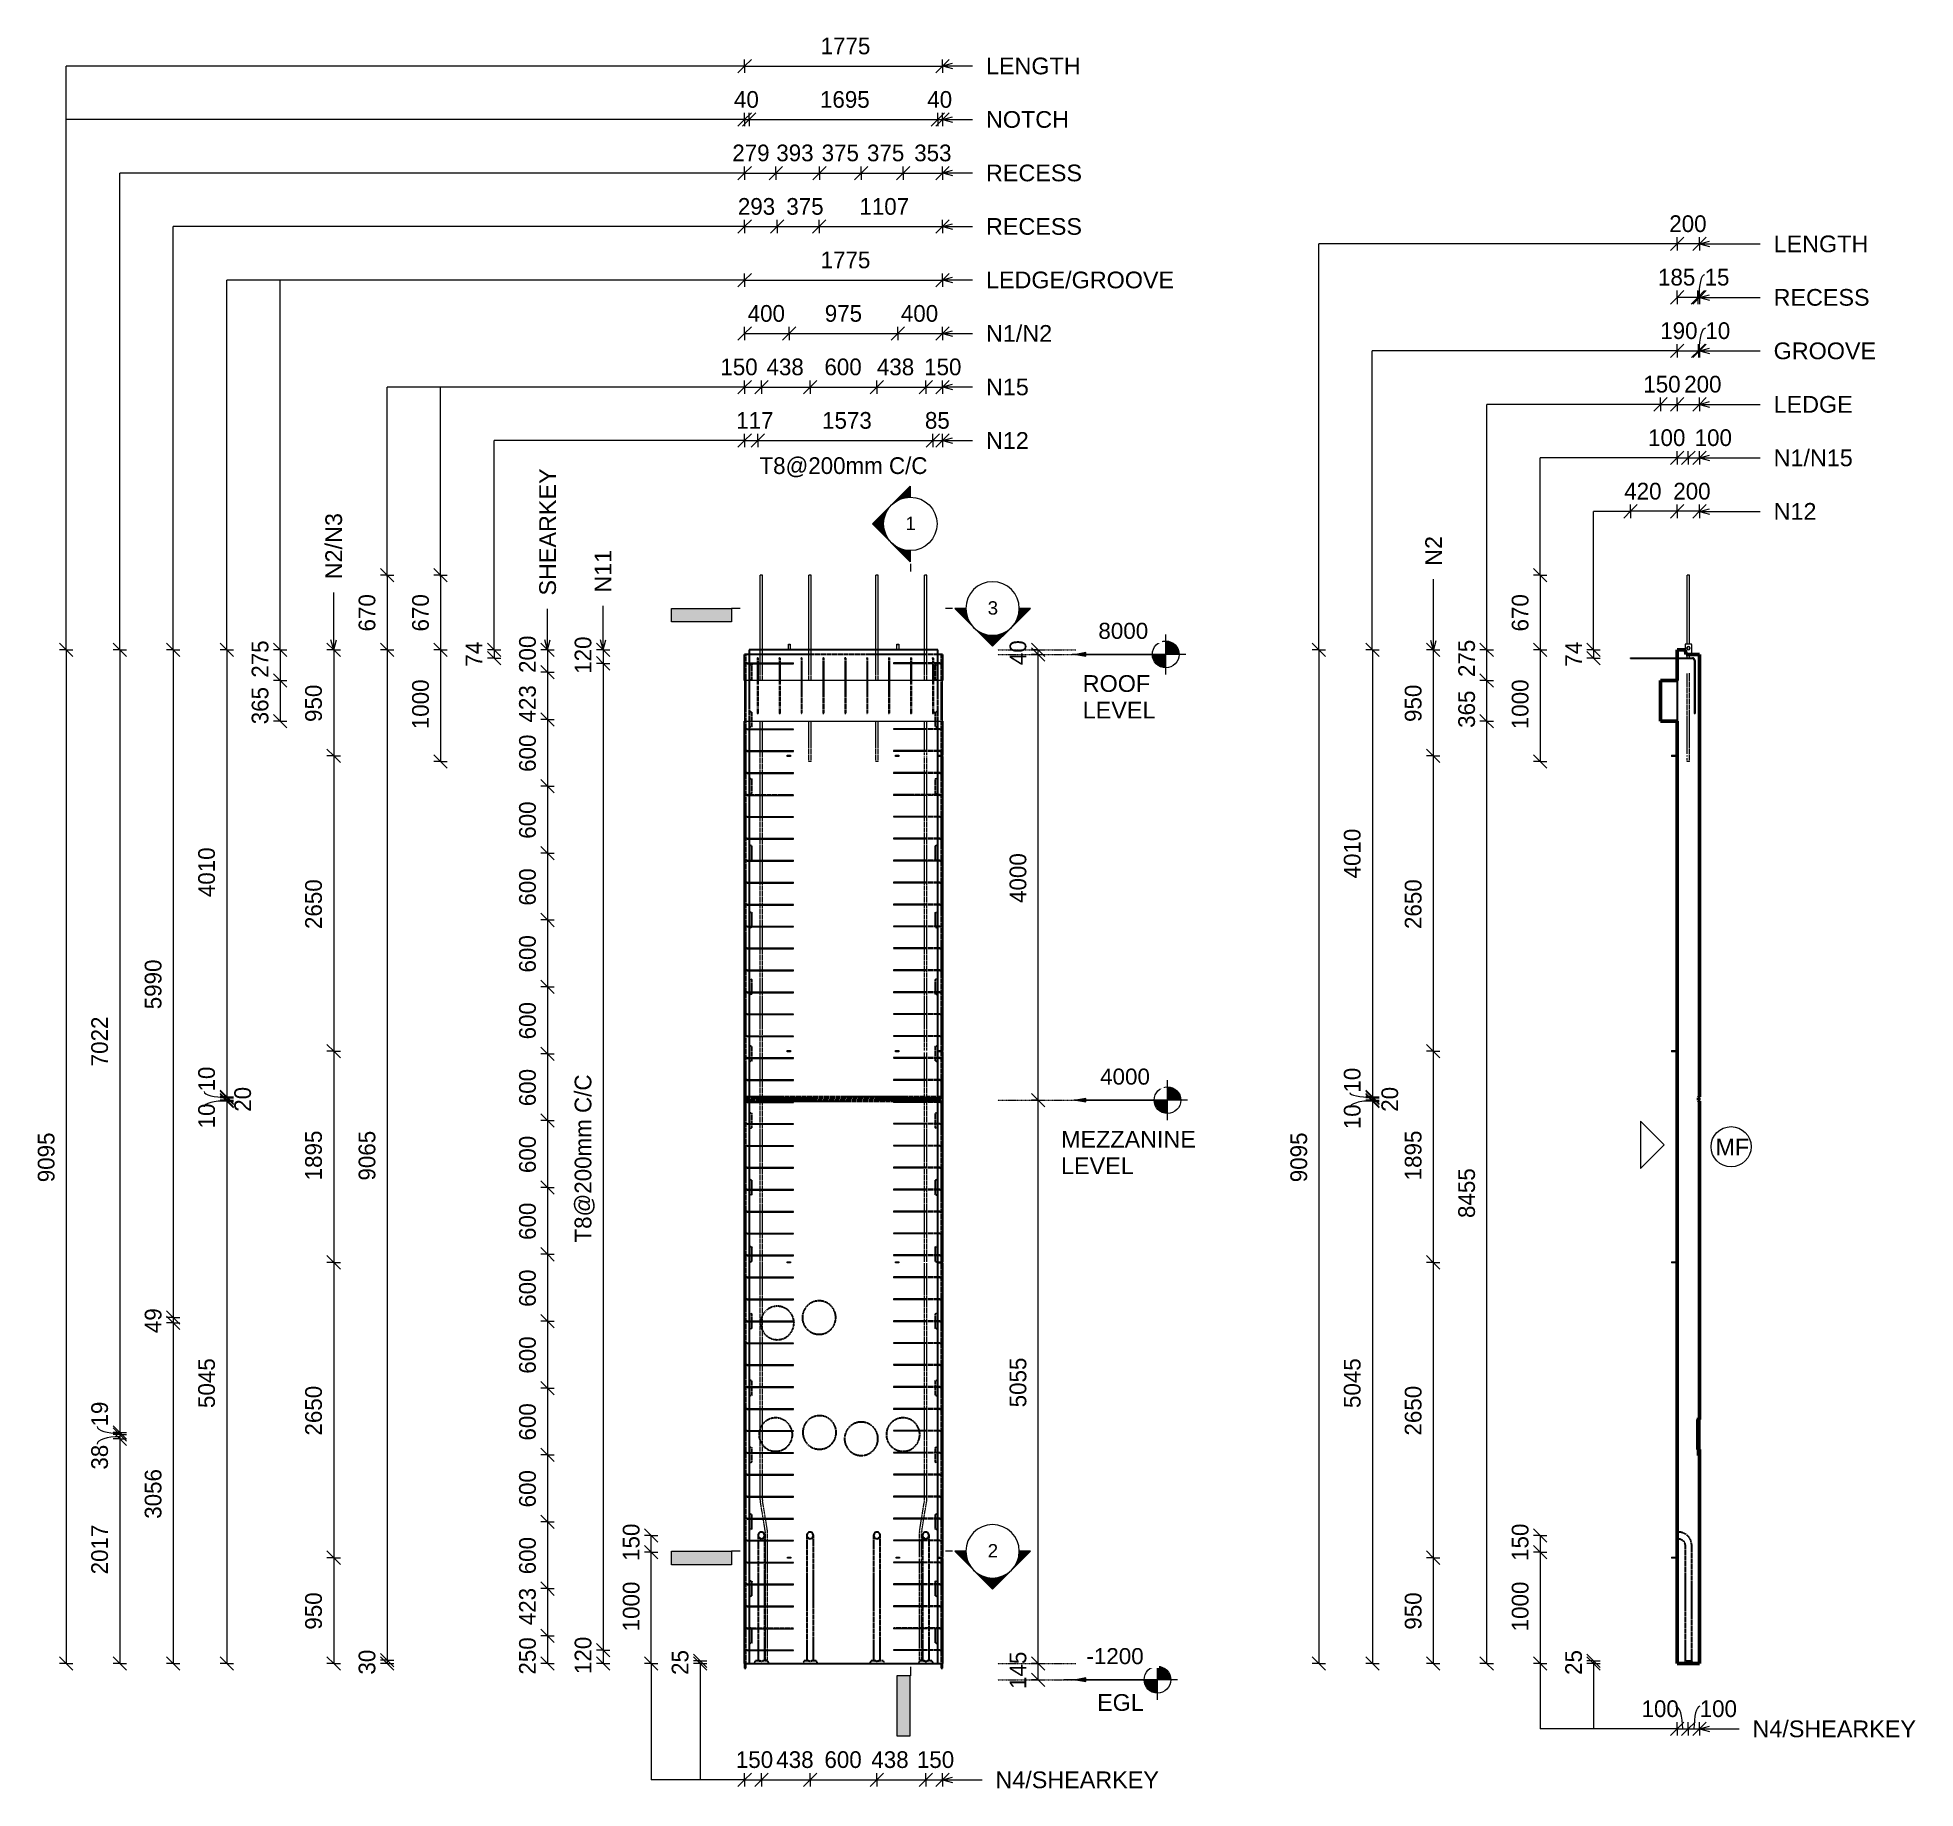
# Model space of a CAD drawing. Header units: millimetres. Extents: x -7053 to 9803, y -2516 to 13195.
import ezdxf

# ---------------------------------------------------------------- set-up
doc = ezdxf.new("R2010")
doc.units = ezdxf.units.MM
doc.linetypes.add('Dash', pattern=[6.36, 3.18, -3.18])
doc.linetypes.add('Overhead', pattern=[3.97, 2.38, -1.59])
for name, color, linetype, lineweight in [('A-ANNO-DIMS', 211, 'Continuous', 9), ('A-ANNO-DIMS-60', 211, 'Continuous', 9), ('A-DETL-MBND', 5, 'Continuous', 18), ('A-DETL-THIN', 151, 'Continuous', 18), ('A-FLOR-OVHD', 1, 'Overhead', 18), ('A-GENM', 13, 'Continuous', 18), ('A-WALL', 113, 'Continuous', 25), ('A-WALL-HDLN', 110, 'Dash', 25), ('G-ANNO-DIMS', 111, 'Continuous', 9), ('G-ANNO-SYMB', 111, 'Continuous', 9), ('G-ANNO-TEXT', 231, 'Continuous', 9), ('S-BEAM', 12, 'Continuous', 18), ('S-RBAR', 171, 'Continuous', 18)]:
    doc.layers.add(name, color=color, linetype=linetype, lineweight=lineweight)
doc.styles.add('Arial', font='arial.ttf', dxfattribs={"height": 120})
doc.styles.add('Arial_1', font='arial.ttf', dxfattribs={"height": 150})
doc.styles.add('Arial_2', font='arial.ttf', dxfattribs={"height": 144})
doc.styles.add('Nirmala UI Semilight', font='NirmalaS.ttf', dxfattribs={"height": 150})
doc.dimstyles.new('Arrow_Filled_-_2_5_NI_UI', dxfattribs={"dimscale": 304.8, "dimtxt": 157.104592, "dimasz": 0.393701, "dimexe": 0.19685, "dimexo": 0.0625, "dimgap": 0.19685, "dimtad": 1, "dimdec": 0, "dimzin": 0, "dimdsep": 46, "dimtxsty": 'Nirmala UI Semilight', "dimblk1": 'OBLIQUE', "dimblk2": 'OBLIQUE', "dimsah": 1, "dimcen": 0.09, "dimazin": 0, "dimtfac": 1, "dimtdec": 4, "dimtix": 1, "dimtmove": 0, "dimatfit": 3, "dimfxl": 0.19685, "dimfxlon": 1, "dimtvp": 1, "dimtolj": 1, "dimtzin": 0, "dimarcsym": 2})
doc.dimstyles.new('Arrow_Filled_-_2_5_NI_UI_1', dxfattribs={"dimscale": 304.8, "dimtxt": 157.104592, "dimasz": 0.393701, "dimexe": 0.19685, "dimexo": 0.0625, "dimgap": 0.19685, "dimtad": 1, "dimdec": 0, "dimzin": 0, "dimdsep": 46, "dimtxsty": 'Nirmala UI Semilight', "dimblk1": 'OBLIQUE', "dimblk2": 'OBLIQUE', "dimsah": 1, "dimcen": 0.09, "dimazin": 0, "dimtfac": 1, "dimtdec": 4, "dimtix": 1, "dimtmove": 2, "dimatfit": 3, "dimfxl": 0.19685, "dimfxlon": 1, "dimtvp": 1, "dimtolj": 1, "dimtzin": 0, "dimarcsym": 2})
doc.dimstyles.new('Arrow_Filled_-_2_5_NI_UI_2', dxfattribs={"dimscale": 304.8, "dimtxt": 157.104592, "dimasz": 0.393701, "dimexe": 0.19685, "dimexo": 0.0625, "dimgap": 0.19685, "dimtad": 1, "dimdec": 0, "dimzin": 0, "dimdsep": 46, "dimtxsty": 'Nirmala UI Semilight', "dimblk1": 'OBLIQUE', "dimblk2": 'OBLIQUE', "dimsah": 1, "dimcen": 0.09, "dimazin": 0, "dimtfac": 1, "dimtdec": 4, "dimtix": 1, "dimtmove": 1, "dimatfit": 3, "dimfxl": 0.19685, "dimfxlon": 1, "dimtvp": 1, "dimtolj": 1, "dimtzin": 0, "dimarcsym": 2})

msp = doc.modelspace()

# ---------------------------------------------------------------- texts
at = {"layer": 'G-ANNO-SYMB', "char_height": 120, "width": 115.443, "attachment_point": 1, "style": 'Arial'}
for s, insert in [('1', (737.2, 8896)), ('3', (1475.3, 8137)), ('2', (1475.3, -323))]:
    msp.add_mtext(s, dxfattribs=dict(at, insert=insert))
at = {"layer": 'G-ANNO-TEXT', "color": 7, "char_height": 150, "attachment_point": 1, "style": 'Arial_1'}
for s, insert, width in [('LENGTH', (1460.1, 13015.3), 1029.367), ('NOTCH', (1460.1, 12535.3), 904.304), ('RECESS', (1460.1, 12055.3), 1038.987), ('RECESS', (1460.1, 11575.3), 1038.987), ('LENGTH', (8529.6, 11418.8), 1029.367), ('LEDGE/GROOVE', (1460.1, 11095.3), 2039.493), ('RECESS', (8529.6, 10938.8), 1038.987), ('N1/N2', (1460.1, 10615.3), 716.709), ('GROOVE', (8529.6, 10459), 1111.139), ('N15', (1460.1, 10135.3), 461.772), ('LEDGE', (8529.6, 9979), 856.202), ('N12', (1460.1, 9654.5), 461.772), ('N1/N15', (8529.6, 9498.9), 856.202), ('N12', (8529.6, 9018.5), 461.772), ('ROOF', (2328.4, 7473.9), 731.139), ('LEVEL', (2328.4, 7235.8), 784.05), ('MEZZANINE ', (2133.8, 3384.6), 1529.62), ('MF', (8007.4, 3314.7), 360.759), ('LEVEL', (2133.8, 3146.5), 784.05), ('EGL ', (2457.3, -1669.3), 577.215), ('N4/SHEARKEY', (8340, -1906), 1770.126), ('N4/SHEARKEY', (1544.7, -2363.4), 1770.126)]:
    msp.add_mtext(s, dxfattribs=dict(at, insert=insert, width=width))
at = {"layer": 'G-ANNO-TEXT', "color": 7, "char_height": 150, "attachment_point": 1, "rotation": 90, "style": 'Arial_1'}
for s, insert, width in [('SHEARKEY', (-2549.8, 8188.1), 1375.696), ('N2/N3', (-4469.9, 8334.4), 716.709), ('N2', (5402.8, 8454.7), 322.278), ('N11', (-2052.3, 8214.6), 461.772)]:
    msp.add_mtext(s, dxfattribs=dict(at, insert=insert, width=width))

# ---------------------------------------------------------------- blocks, each defined once
blk = doc.blocks.new('RR spread anchor face based - RR-SA-2_5-150-1726819-Elevation Front')
at = {"layer": 'A-GENM'}
for p, q in [((-326, 6755), (-324, 6755)), ((-326, 6745), (-326, 6755)), ((-324, 6745), (-326, 6745)), ((-324, 6755), (-299, 6755)), ((-324, 6755), (-324, 6745)), ((-299, 6745), (-324, 6745)), ((-299, 6755), (-296, 6755)), ((-299, 6755), (-299, 6745)), ((-296, 6745), (-299, 6745)), ((-296, 6755), (-296, 6745))]:
    blk.add_line(p, q, dxfattribs=at)
blk = doc.blocks.new('RR spread anchor face based - RR-SA-4_0-320-1726835-Elevation Front')
at = {"layer": 'A-GENM'}
for p, q in [((1029, 6756), (1064, 6756)), ((1064, 6744), (1029, 6744)), ((1064, 6756), (1069, 6756)), ((1064, 6744), (1064, 6756)), ((1069, 6744), (1064, 6744)), ((1069, 6756), (1069, 6744))]:
    blk.add_line(p, q, dxfattribs=at)
blk = doc.blocks.new('RR spread anchor face based - RR-SA-7_5-260-1726841-Elevation Front')
at = {"layer": 'A-GENM'}
for p, q in [((-314, 7747), (-314, 7752)), ((-314, 7752), (-298, 7752)), ((-314, 7700), (-314, 7747)), ((-298, 7747), (-314, 7747)), ((-298, 7752), (-298, 7747)), ((-298, 7747), (-298, 7700))]:
    blk.add_line(p, q, dxfattribs=at)
blk = doc.blocks.new('RR spread anchor face based - RR-SA-2_5-150-1726819-Elevation Right')
at = {"layer": 'A-GENM'}
for p, q in [((17885, 6755), (17890, 6755)), ((17885, 6755), (17885, 6745)), ((17890, 6745), (17885, 6745)), ((17890, 6755), (17935, 6755)), ((17890, 6755), (17890, 6745)), ((17935, 6745), (17890, 6745))]:
    blk.add_line(p, q, dxfattribs=at)
blk = doc.blocks.new('RR spread anchor face based - RR-SA-7_5-260-1726841-Elevation Right')
at = {"layer": 'A-GENM'}
for p, q in [((18008.06222, 7751.596), (18005.56222, 7746.596)), ((18005.56222, 7746.596), (18005.56222, 7700)), ((18063.06222, 7751.596), (18008.06222, 7751.596)), ((18022.56222, 7714.096), (18022.56222, 7718.096)), ((18048.56222, 7718.096), (18048.56222, 7714.096)), ((18065.56222, 7746.596), (18063.06222, 7751.596)), ((18065.56222, 7660), (18065.56222, 7746.596))]:
    blk.add_line(p, q, dxfattribs=at)
for centre, start, end in [((18035.56222, 7718.096), 0, 180), ((18035.56222, 7714.096), 180, 0)]:
    blk.add_arc(centre, 13, start, end, dxfattribs=at)
blk = doc.blocks.new('Detail View - M_Section Tail - Filled Horizontal-14034-Elevation Front')
at = {"layer": 'G-ANNO-SYMB'}
blk.add_hatch(color=256, dxfattribs=at).paths.add_polyline_path([(-824, -508), (-824, -388), (-1364, -388), (-1364, -508)])
for p, q in [((-1364, -508), (-1364, -388)), ((-1364, -388), (-824, -388)), ((-824, -388), (-824, -508)), ((-824, -508), (-1364, -508))]:
    blk.add_line(p, q, dxfattribs=at)
blk = doc.blocks.new('Detail View - M_Section Head - Filled SHOP DWG-1002450-Elevation Front')
at = {"layer": 'G-ANNO-SYMB'}
h = blk.add_hatch(color=256, dxfattribs=at)
edge = h.paths.add_edge_path()
edge.add_line((1180, -388), (1279, -388))
edge.add_arc((1519, -388), 240, 180, 225)
edge.add_line((1350, -557), (1180, -388))
h = blk.add_hatch(color=256, dxfattribs=at)
edge = h.paths.add_edge_path()
edge.add_line((1859, -388), (1689, -557))
edge.add_arc((1519, -388), 240, 315, 360)
edge.add_line((1759, -388), (1859, -388))
h = blk.add_hatch(color=256, dxfattribs=at)
edge = h.paths.add_edge_path()
edge.add_line((1519, -727), (1350, -557))
edge.add_arc((1519, -388), 240, 225, 270)
edge.add_line((1519, -628), (1519, -727))
h = blk.add_hatch(color=256, dxfattribs=at)
edge = h.paths.add_edge_path()
edge.add_line((1519, -727), (1519, -628))
edge.add_arc((1519, -388), 240, 270, 315)
edge.add_line((1689, -557), (1519, -727))
for p, q in [((1519, -727), (1180, -388)), ((1279, -388), (1180, -388)), ((1180, -388), (1350, -557)), ((1279, -388), (1180, -388)), ((1519, -727), (1859, -388)), ((1689, -557), (1859, -388)), ((1759, -388), (1859, -388)), ((1859, -388), (1759, -388)), ((1350, -557), (1519, -727)), ((1519, -727), (1689, -557)), ((1519, -628), (1519, -727)), ((1519, -727), (1519, -628))]:
    blk.add_line(p, q, dxfattribs=at)
for start, end in [(360, 180), (180, 360), (180, 225), (315, 0), (225, 270), (270, 315)]:
    blk.add_arc((1519, -388), 240, start, end, dxfattribs=at)
blk = doc.blocks.new('DIMBLOCK1-Elevation Front')
at = {"layer": 'A-ANNO-DIMS-60'}
for p, q in [((-706, 9579), (-646, 9639)), ((-706, 9579), (-706, 9639)), ((-589, 9579), (-529, 9639)), ((-589, 9579), (-589, 9639)), ((-706, 9579), (-766, 9519)), ((-706, 9579), (-589, 9579)), ((-706, 9579), (-706, 9519)), ((-589, 9579), (-649, 9519)), ((-589, 9579), (-589, 9519))]:
    blk.add_line(p, q, dxfattribs=at)
at = {"layer": 'A-ANNO-DIMS-60', "color": 0, "insert": (-782, 9835), "char_height": 150, "width": 322.21, "attachment_point": 1, "line_spacing_factor": 1.142579, "style": 'Nirmala UI Semilight'}
blk.add_mtext('117', dxfattribs=at)
blk = doc.blocks.new('_Oblique')
at = {"color": 0, "linetype": 'ByBlock', "lineweight": -2}
blk.add_line((-0.5, -0.5), (0.5, 0.5), dxfattribs=at)
blk = doc.blocks.new('DIMBLOCK2-Elevation Front')
at = {"layer": 'A-ANNO-DIMS-60'}
for p, q in [((-589, 9579), (-529, 9639)), ((-589, 9579), (-589, 9639)), ((984, 9579), (1044, 9639)), ((984, 9579), (984, 9639)), ((-589, 9579), (-649, 9519)), ((-589, 9579), (984, 9579)), ((-589, 9579), (-589, 9519)), ((984, 9579), (924, 9519)), ((984, 9579), (984, 9519))]:
    blk.add_line(p, q, dxfattribs=at)
at = {"layer": 'A-ANNO-DIMS-60', "color": 0, "char_height": 150, "attachment_point": 1, "line_spacing_factor": 1.142579, "style": 'Nirmala UI Semilight'}
for s, insert, width in [('1573', (-11, 9835), 500.45), ('T8@200mm C/C', (-573, 9429), 1847.55)]:
    blk.add_mtext(s, dxfattribs=dict(at, insert=insert, width=width))
blk = doc.blocks.new('DIMBLOCK3-Elevation Front')
at = {"layer": 'A-ANNO-DIMS-60'}
for p, q in [((984, 9579), (1044, 9639)), ((984, 9579), (984, 9639)), ((1069, 9579), (1129, 9639)), ((1069, 9579), (1069, 9639)), ((984, 9579), (924, 9519)), ((984, 9579), (1069, 9579)), ((984, 9579), (984, 9519)), ((1069, 9579), (1009, 9519)), ((1069, 9579), (1069, 9519))]:
    blk.add_line(p, q, dxfattribs=at)
at = {"layer": 'A-ANNO-DIMS-60', "color": 0, "insert": (912, 9835), "char_height": 150, "width": 274.22, "attachment_point": 1, "line_spacing_factor": 1.142579, "style": 'Nirmala UI Semilight'}
blk.add_mtext('85', dxfattribs=at)
blk = doc.blocks.new('DIMBLOCK4-Elevation Front')
at = {"layer": 'A-ANNO-DIMS-60'}
for p, q in [((-706, 10059), (-646, 10119)), ((-706, 10059), (-706, 10119)), ((-556, 10059), (-496, 10119)), ((-556, 10059), (-556, 10119)), ((-706, 10059), (-766, 9999)), ((-706, 10059), (-556, 10059)), ((-706, 10059), (-706, 9999)), ((-556, 10059), (-616, 9999)), ((-556, 10059), (-556, 9999))]:
    blk.add_line(p, q, dxfattribs=at)
at = {"layer": 'A-ANNO-DIMS-60', "color": 0, "insert": (-924, 10315), "char_height": 150, "width": 370.2, "attachment_point": 1, "line_spacing_factor": 1.142579, "style": 'Nirmala UI Semilight'}
blk.add_mtext('150', dxfattribs=at)
blk = doc.blocks.new('DIMBLOCK5-Elevation Front')
at = {"layer": 'A-ANNO-DIMS-60'}
for p, q in [((-556, 10059), (-496, 10119)), ((-556, 10059), (-556, 10119)), ((-119, 10059), (-59, 10119)), ((-119, 10059), (-119, 10119)), ((-556, 10059), (-616, 9999)), ((-556, 10059), (-119, 10059)), ((-556, 10059), (-556, 9999)), ((-119, 10059), (-179, 9999)), ((-119, 10059), (-119, 9999))]:
    blk.add_line(p, q, dxfattribs=at)
at = {"layer": 'A-ANNO-DIMS-60', "color": 0, "insert": (-510, 10315), "char_height": 150, "width": 414.76, "attachment_point": 1, "line_spacing_factor": 1.142579, "style": 'Nirmala UI Semilight'}
blk.add_mtext('438', dxfattribs=at)
blk = doc.blocks.new('DIMBLOCK6-Elevation Front')
at = {"layer": 'A-ANNO-DIMS-60'}
for p, q in [((-119, 10059), (-59, 10119)), ((-119, 10059), (-119, 10119)), ((481, 10059), (541, 10119)), ((481, 10059), (481, 10119)), ((-119, 10059), (-179, 9999)), ((-119, 10059), (481, 10059)), ((-119, 10059), (-119, 9999)), ((481, 10059), (421, 9999)), ((481, 10059), (481, 9999))]:
    blk.add_line(p, q, dxfattribs=at)
at = {"layer": 'A-ANNO-DIMS-60', "color": 0, "insert": (10, 10315), "char_height": 150, "width": 411.33, "attachment_point": 1, "line_spacing_factor": 1.142579, "style": 'Nirmala UI Semilight'}
blk.add_mtext('600', dxfattribs=at)
blk = doc.blocks.new('DIMBLOCK7-Elevation Front')
at = {"layer": 'A-ANNO-DIMS-60'}
for p, q in [((481, 10059), (541, 10119)), ((481, 10059), (481, 10119)), ((919, 10059), (979, 10119)), ((919, 10059), (919, 10119)), ((481, 10059), (421, 9999)), ((481, 10059), (919, 10059)), ((481, 10059), (481, 9999)), ((919, 10059), (859, 9999)), ((919, 10059), (919, 9999))]:
    blk.add_line(p, q, dxfattribs=at)
at = {"layer": 'A-ANNO-DIMS-60', "color": 0, "insert": (481, 10315), "char_height": 150, "width": 414.76, "attachment_point": 1, "line_spacing_factor": 1.142579, "style": 'Nirmala UI Semilight'}
blk.add_mtext('438', dxfattribs=at)
blk = doc.blocks.new('DIMBLOCK8-Elevation Front')
at = {"layer": 'A-ANNO-DIMS-60'}
for p, q in [((919, 10059), (979, 10119)), ((919, 10059), (919, 10119)), ((1069, 10059), (1129, 10119)), ((1069, 10059), (1069, 10119)), ((919, 10059), (859, 9999)), ((919, 10059), (1069, 10059)), ((919, 10059), (919, 9999)), ((1069, 10059), (1009, 9999)), ((1069, 10059), (1069, 9999))]:
    blk.add_line(p, q, dxfattribs=at)
at = {"layer": 'A-ANNO-DIMS-60', "color": 0, "insert": (905, 10315), "char_height": 150, "width": 370.2, "attachment_point": 1, "line_spacing_factor": 1.142579, "style": 'Nirmala UI Semilight'}
blk.add_mtext('150', dxfattribs=at)
blk = doc.blocks.new('DIMBLOCK9-Elevation Front')
at = {"layer": 'A-ANNO-DIMS-60'}
for p, q in [((-3435, 8370), (-3495, 8430)), ((-3435, 8370), (-3495, 8370)), ((-3435, 8370), (-3435, 7700)), ((-3435, 8370), (-3375, 8310)), ((-3435, 8370), (-3375, 8370)), ((-3435, 7700), (-3495, 7760)), ((-3435, 7700), (-3495, 7700)), ((-3435, 7700), (-3375, 7640)), ((-3435, 7700), (-3375, 7700))]:
    blk.add_line(p, q, dxfattribs=at)
at = {"layer": 'A-ANNO-DIMS-60', "color": 0, "insert": (-3691, 7866), "char_height": 150, "width": 404.47, "attachment_point": 1, "rotation": 90, "line_spacing_factor": 1.142579, "style": 'Nirmala UI Semilight'}
blk.add_mtext('670', dxfattribs=at)
blk = doc.blocks.new('DIMBLOCK10-Elevation Front')
at = {"layer": 'A-ANNO-DIMS-60'}
for p, q in [((-3435, 7700), (-3495, 7760)), ((-3435, 7700), (-3495, 7700)), ((-3435, 7700), (-3435, 6700)), ((-3435, 7700), (-3375, 7640)), ((-3435, 7700), (-3375, 7700)), ((-3435, 6700), (-3495, 6760)), ((-3435, 6700), (-3495, 6700)), ((-3435, 6700), (-3375, 6640)), ((-3435, 6700), (-3375, 6700))]:
    blk.add_line(p, q, dxfattribs=at)
at = {"layer": 'A-ANNO-DIMS-60', "color": 0, "insert": (-3691, 6989), "char_height": 150, "width": 507.31, "attachment_point": 1, "rotation": 90, "line_spacing_factor": 1.142579, "style": 'Nirmala UI Semilight'}
blk.add_mtext('1000', dxfattribs=at)
blk = doc.blocks.new('DIMBLOCK11-Elevation Front')
at = {"layer": 'A-ANNO-DIMS-60'}
for p, q in [((-2955, 7700), (-3015, 7760)), ((-2955, 7700), (-3015, 7700)), ((-2955, 7626), (-3015, 7686)), ((-2955, 7626), (-3015, 7626)), ((-2955, 7700), (-2955, 7626)), ((-2955, 7700), (-2895, 7640)), ((-2955, 7700), (-2895, 7700)), ((-2955, 7626), (-2895, 7566)), ((-2955, 7626), (-2895, 7626))]:
    blk.add_line(p, q, dxfattribs=at)
at = {"layer": 'A-ANNO-DIMS-60', "color": 0, "insert": (-3211, 7550), "char_height": 150, "width": 270.79, "attachment_point": 1, "rotation": 90, "line_spacing_factor": 1.142579, "style": 'Nirmala UI Semilight'}
blk.add_mtext('74', dxfattribs=at)
blk = doc.blocks.new('DIMBLOCK12-Elevation Front')
at = {"layer": 'A-ANNO-DIMS-60'}
for p, q in [((-3915, 8370), (-3975, 8430)), ((-3915, 8370), (-3975, 8370)), ((-3915, 8370), (-3915, 7700)), ((-3915, 8370), (-3855, 8310)), ((-3915, 8370), (-3855, 8370)), ((-3915, 7700), (-3975, 7760)), ((-3915, 7700), (-3975, 7700)), ((-3915, 7700), (-3855, 7640)), ((-3915, 7700), (-3855, 7700))]:
    blk.add_line(p, q, dxfattribs=at)
at = {"layer": 'A-ANNO-DIMS-60', "color": 0, "insert": (-4171, 7866), "char_height": 150, "width": 404.47, "attachment_point": 1, "rotation": 90, "line_spacing_factor": 1.142579, "style": 'Nirmala UI Semilight'}
blk.add_mtext('670', dxfattribs=at)
blk = doc.blocks.new('DIMBLOCK13-Elevation Front')
at = {"layer": 'A-ANNO-DIMS-60'}
for p, q in [((-3915, 7700), (-3975, 7760)), ((-3915, 7700), (-3975, 7700)), ((-3915, 7700), (-3915, -1365)), ((-3915, 7700), (-3855, 7640)), ((-3915, 7700), (-3855, 7700)), ((-3915, -1365), (-3975, -1305)), ((-3915, -1365), (-3975, -1365)), ((-3915, -1365), (-3855, -1425)), ((-3915, -1365), (-3855, -1365))]:
    blk.add_line(p, q, dxfattribs=at)
at = {"layer": 'A-ANNO-DIMS-60', "color": 0, "insert": (-4171, 2939), "char_height": 150, "width": 548.44, "attachment_point": 1, "rotation": 90, "line_spacing_factor": 1.142579, "style": 'Nirmala UI Semilight'}
blk.add_mtext('9065', dxfattribs=at)
blk = doc.blocks.new('DIMBLOCK14-Elevation Front')
at = {"layer": 'A-ANNO-DIMS-60'}
for p, q in [((-3915, -1365), (-3975, -1305)), ((-3915, -1395), (-3975, -1335)), ((-3915, -1365), (-3975, -1365)), ((-3915, -1395), (-3975, -1395)), ((-3915, -1365), (-3915, -1395)), ((-3915, -1365), (-3855, -1425)), ((-3915, -1365), (-3855, -1365)), ((-3915, -1395), (-3855, -1455)), ((-3915, -1395), (-3855, -1395))]:
    blk.add_line(p, q, dxfattribs=at)
at = {"layer": 'A-ANNO-DIMS-60', "color": 0, "insert": (-4171, -1494), "char_height": 150, "width": 274.22, "attachment_point": 1, "rotation": 90, "line_spacing_factor": 1.142579, "style": 'Nirmala UI Semilight'}
blk.add_mtext('30', dxfattribs=at)
blk = doc.blocks.new('DIMBLOCK15-Elevation Front')
at = {"layer": 'A-ANNO-DIMS-60'}
for p, q in [((-706, 10539), (-766, 10479)), ((-706, 10539), (-646, 10599)), ((-706, 10539), (-706, 10599)), ((-706, 10539), (-306, 10539)), ((-706, 10539), (-706, 10479)), ((-306, 10539), (-366, 10479)), ((-306, 10539), (-246, 10599)), ((-306, 10539), (-306, 10599)), ((-306, 10539), (-306, 10479))]:
    blk.add_line(p, q, dxfattribs=at)
at = {"layer": 'A-ANNO-DIMS-60', "color": 0, "insert": (-679, 10795), "char_height": 150, "width": 414.76, "attachment_point": 1, "line_spacing_factor": 1.142579, "style": 'Nirmala UI Semilight'}
blk.add_mtext('400', dxfattribs=at)
blk = doc.blocks.new('DIMBLOCK16-Elevation Front')
at = {"layer": 'A-ANNO-DIMS-60'}
for p, q in [((-306, 10539), (-366, 10479)), ((-306, 10539), (-246, 10599)), ((-306, 10539), (-306, 10599)), ((-306, 10539), (669, 10539)), ((-306, 10539), (-306, 10479)), ((669, 10539), (609, 10479)), ((669, 10539), (729, 10599)), ((669, 10539), (669, 10599)), ((669, 10539), (669, 10479))]:
    blk.add_line(p, q, dxfattribs=at)
at = {"layer": 'A-ANNO-DIMS-60', "color": 0, "insert": (13, 10795), "char_height": 150, "width": 404.47, "attachment_point": 1, "line_spacing_factor": 1.142579, "style": 'Nirmala UI Semilight'}
blk.add_mtext('975', dxfattribs=at)
blk = doc.blocks.new('DIMBLOCK17-Elevation Front')
at = {"layer": 'A-ANNO-DIMS-60'}
for p, q in [((669, 10539), (609, 10479)), ((669, 10539), (729, 10599)), ((669, 10539), (669, 10599)), ((669, 10539), (1069, 10539)), ((669, 10539), (669, 10479)), ((1069, 10539), (1009, 10479)), ((1069, 10539), (1129, 10599)), ((1069, 10539), (1069, 10599)), ((1069, 10539), (1069, 10479))]:
    blk.add_line(p, q, dxfattribs=at)
at = {"layer": 'A-ANNO-DIMS-60', "color": 0, "insert": (696, 10795), "char_height": 150, "width": 414.76, "attachment_point": 1, "line_spacing_factor": 1.142579, "style": 'Nirmala UI Semilight'}
blk.add_mtext('400', dxfattribs=at)
blk = doc.blocks.new('DIMBLOCK18-Elevation Front')
at = {"layer": 'A-ANNO-DIMS-60'}
for p, q in [((-1977, 7700), (-2037, 7760)), ((-1977, 7700), (-2037, 7700)), ((-1977, 7580), (-2037, 7640)), ((-1977, 7700), (-1977, 7580)), ((-1977, 7700), (-1917, 7640)), ((-1977, 7700), (-1917, 7700)), ((-1977, 7580), (-2037, 7580)), ((-1977, 7580), (-1917, 7520)), ((-1977, 7580), (-1917, 7580))]:
    blk.add_line(p, q, dxfattribs=at)
at = {"layer": 'A-ANNO-DIMS-60', "color": 0, "insert": (-2232, 7486), "char_height": 150, "width": 370.2, "attachment_point": 1, "rotation": 90, "line_spacing_factor": 1.142579, "style": 'Nirmala UI Semilight'}
blk.add_mtext('120', dxfattribs=at)
blk = doc.blocks.new('DIMBLOCK19-Elevation Front')
at = {"layer": 'A-ANNO-DIMS-60'}
for p, q in [((-1977, 7580), (-2037, 7640)), ((-1977, 7580), (-2037, 7580)), ((-1977, 7580), (-1977, -1275)), ((-1977, 7580), (-1917, 7520)), ((-1977, 7580), (-1917, 7580)), ((-1977, -1275), (-2037, -1215)), ((-1977, -1275), (-2037, -1275)), ((-1977, -1275), (-1917, -1335)), ((-1977, -1275), (-1917, -1275))]:
    blk.add_line(p, q, dxfattribs=at)
at = {"layer": 'A-ANNO-DIMS-60', "color": 0, "insert": (-2232, 2383), "char_height": 150, "width": 1847.55, "attachment_point": 1, "rotation": 90, "line_spacing_factor": 1.142579, "style": 'Nirmala UI Semilight'}
blk.add_mtext('T8@200mm C/C', dxfattribs=at)
blk = doc.blocks.new('DIMBLOCK20-Elevation Front')
at = {"layer": 'A-ANNO-DIMS-60'}
for p, q in [((-1977, -1275), (-2037, -1215)), ((-1977, -1275), (-2037, -1275)), ((-1977, -1395), (-2037, -1335)), ((-1977, -1275), (-1977, -1395)), ((-1977, -1275), (-1917, -1335)), ((-1977, -1275), (-1917, -1275)), ((-1977, -1395), (-2037, -1395)), ((-1977, -1395), (-1917, -1455)), ((-1977, -1395), (-1917, -1395))]:
    blk.add_line(p, q, dxfattribs=at)
at = {"layer": 'A-ANNO-DIMS-60', "color": 0, "insert": (-2232, -1489), "char_height": 150, "width": 370.2, "attachment_point": 1, "rotation": 90, "line_spacing_factor": 1.142579, "style": 'Nirmala UI Semilight'}
blk.add_mtext('120', dxfattribs=at)
blk = doc.blocks.new('DIMBLOCK21-Elevation Front')
at = {"layer": 'A-ANNO-DIMS-60'}
for p, q in [((-2475, 7700), (-2535, 7760)), ((-2475, 7700), (-2535, 7700)), ((-2475, 7700), (-2475, 7500)), ((-2475, 7700), (-2415, 7640)), ((-2475, 7700), (-2415, 7700)), ((-2475, 7500), (-2535, 7560)), ((-2475, 7500), (-2535, 7500)), ((-2475, 7500), (-2415, 7440)), ((-2475, 7500), (-2415, 7500))]:
    blk.add_line(p, q, dxfattribs=at)
at = {"layer": 'A-ANNO-DIMS-60', "color": 0, "insert": (-2731, 7494), "char_height": 150, "width": 411.33, "attachment_point": 1, "rotation": 90, "line_spacing_factor": 1.142579, "style": 'Nirmala UI Semilight'}
blk.add_mtext('200', dxfattribs=at)
blk = doc.blocks.new('DIMBLOCK22-Elevation Front')
at = {"layer": 'A-ANNO-DIMS-60'}
for p, q in [((-2475, 7500), (-2535, 7560)), ((-2475, 7500), (-2535, 7500)), ((-2475, 7500), (-2475, 7077)), ((-2475, 7500), (-2415, 7440)), ((-2475, 7500), (-2415, 7500)), ((-2475, 7077), (-2535, 7137)), ((-2475, 7077), (-2535, 7077)), ((-2475, 7077), (-2415, 7017)), ((-2475, 7077), (-2415, 7077))]:
    blk.add_line(p, q, dxfattribs=at)
at = {"layer": 'A-ANNO-DIMS-60', "color": 0, "insert": (-2731, 7049), "char_height": 150, "width": 414.76, "attachment_point": 1, "rotation": 90, "line_spacing_factor": 1.142579, "style": 'Nirmala UI Semilight'}
blk.add_mtext('423', dxfattribs=at)
blk = doc.blocks.new('DIMBLOCK23-Elevation Front')
at = {"layer": 'A-ANNO-DIMS-60'}
for p, q in [((-2475, 7077), (-2535, 7137)), ((-2475, 7077), (-2535, 7077)), ((-2475, 7077), (-2475, 6477)), ((-2475, 7077), (-2415, 7017)), ((-2475, 7077), (-2415, 7077)), ((-2475, 6477), (-2535, 6537)), ((-2475, 6477), (-2535, 6477)), ((-2475, 6477), (-2415, 6417)), ((-2475, 6477), (-2415, 6477))]:
    blk.add_line(p, q, dxfattribs=at)
at = {"layer": 'A-ANNO-DIMS-60', "color": 0, "insert": (-2731, 6606), "char_height": 150, "width": 411.33, "attachment_point": 1, "rotation": 90, "line_spacing_factor": 1.142579, "style": 'Nirmala UI Semilight'}
blk.add_mtext('600', dxfattribs=at)
blk = doc.blocks.new('DIMBLOCK24-Elevation Front')
at = {"layer": 'A-ANNO-DIMS-60'}
for p, q in [((-2475, 6477), (-2535, 6537)), ((-2475, 6477), (-2535, 6477)), ((-2475, 6477), (-2475, 5877)), ((-2475, 6477), (-2415, 6417)), ((-2475, 6477), (-2415, 6477)), ((-2475, 5877), (-2535, 5937)), ((-2475, 5877), (-2535, 5877)), ((-2475, 5877), (-2415, 5817)), ((-2475, 5877), (-2415, 5877))]:
    blk.add_line(p, q, dxfattribs=at)
at = {"layer": 'A-ANNO-DIMS-60', "color": 0, "insert": (-2731, 6006), "char_height": 150, "width": 411.33, "attachment_point": 1, "rotation": 90, "line_spacing_factor": 1.142579, "style": 'Nirmala UI Semilight'}
blk.add_mtext('600', dxfattribs=at)
blk = doc.blocks.new('DIMBLOCK25-Elevation Front')
at = {"layer": 'A-ANNO-DIMS-60'}
for p, q in [((-2475, 5877), (-2535, 5937)), ((-2475, 5877), (-2535, 5877)), ((-2475, 5877), (-2475, 5277)), ((-2475, 5877), (-2415, 5817)), ((-2475, 5877), (-2415, 5877)), ((-2475, 5277), (-2535, 5337)), ((-2475, 5277), (-2535, 5277)), ((-2475, 5277), (-2415, 5217)), ((-2475, 5277), (-2415, 5277))]:
    blk.add_line(p, q, dxfattribs=at)
at = {"layer": 'A-ANNO-DIMS-60', "color": 0, "insert": (-2731, 5406), "char_height": 150, "width": 411.33, "attachment_point": 1, "rotation": 90, "line_spacing_factor": 1.142579, "style": 'Nirmala UI Semilight'}
blk.add_mtext('600', dxfattribs=at)
blk = doc.blocks.new('DIMBLOCK26-Elevation Front')
at = {"layer": 'A-ANNO-DIMS-60'}
for p, q in [((-2475, 5277), (-2535, 5337)), ((-2475, 5277), (-2535, 5277)), ((-2475, 5277), (-2475, 4677)), ((-2475, 5277), (-2415, 5217)), ((-2475, 5277), (-2415, 5277)), ((-2475, 4677), (-2535, 4737)), ((-2475, 4677), (-2535, 4677)), ((-2475, 4677), (-2415, 4617)), ((-2475, 4677), (-2415, 4677))]:
    blk.add_line(p, q, dxfattribs=at)
at = {"layer": 'A-ANNO-DIMS-60', "color": 0, "insert": (-2731, 4806), "char_height": 150, "width": 411.33, "attachment_point": 1, "rotation": 90, "line_spacing_factor": 1.142579, "style": 'Nirmala UI Semilight'}
blk.add_mtext('600', dxfattribs=at)
blk = doc.blocks.new('DIMBLOCK27-Elevation Front')
at = {"layer": 'A-ANNO-DIMS-60'}
for p, q in [((-2475, 4677), (-2535, 4737)), ((-2475, 4677), (-2535, 4677)), ((-2475, 4677), (-2475, 4077)), ((-2475, 4677), (-2415, 4617)), ((-2475, 4677), (-2415, 4677)), ((-2475, 4077), (-2535, 4137)), ((-2475, 4077), (-2535, 4077)), ((-2475, 4077), (-2415, 4017)), ((-2475, 4077), (-2415, 4077))]:
    blk.add_line(p, q, dxfattribs=at)
at = {"layer": 'A-ANNO-DIMS-60', "color": 0, "insert": (-2731, 4206), "char_height": 150, "width": 411.33, "attachment_point": 1, "rotation": 90, "line_spacing_factor": 1.142579, "style": 'Nirmala UI Semilight'}
blk.add_mtext('600', dxfattribs=at)
blk = doc.blocks.new('DIMBLOCK28-Elevation Front')
at = {"layer": 'A-ANNO-DIMS-60'}
for p, q in [((-2475, 4077), (-2535, 4137)), ((-2475, 4077), (-2535, 4077)), ((-2475, 4077), (-2475, 3477)), ((-2475, 4077), (-2415, 4017)), ((-2475, 4077), (-2415, 4077)), ((-2475, 3477), (-2535, 3537)), ((-2475, 3477), (-2535, 3477)), ((-2475, 3477), (-2415, 3417)), ((-2475, 3477), (-2415, 3477))]:
    blk.add_line(p, q, dxfattribs=at)
at = {"layer": 'A-ANNO-DIMS-60', "color": 0, "insert": (-2731, 3606), "char_height": 150, "width": 411.33, "attachment_point": 1, "rotation": 90, "line_spacing_factor": 1.142579, "style": 'Nirmala UI Semilight'}
blk.add_mtext('600', dxfattribs=at)
blk = doc.blocks.new('DIMBLOCK29-Elevation Front')
at = {"layer": 'A-ANNO-DIMS-60'}
for p, q in [((-2475, 3477), (-2535, 3537)), ((-2475, 3477), (-2535, 3477)), ((-2475, 3477), (-2475, 2877)), ((-2475, 3477), (-2415, 3417)), ((-2475, 3477), (-2415, 3477)), ((-2475, 2877), (-2535, 2937)), ((-2475, 2877), (-2535, 2877)), ((-2475, 2877), (-2415, 2817)), ((-2475, 2877), (-2415, 2877))]:
    blk.add_line(p, q, dxfattribs=at)
at = {"layer": 'A-ANNO-DIMS-60', "color": 0, "insert": (-2731, 3006), "char_height": 150, "width": 411.33, "attachment_point": 1, "rotation": 90, "line_spacing_factor": 1.142579, "style": 'Nirmala UI Semilight'}
blk.add_mtext('600', dxfattribs=at)
blk = doc.blocks.new('DIMBLOCK30-Elevation Front')
at = {"layer": 'A-ANNO-DIMS-60'}
for p, q in [((-2475, 2877), (-2535, 2937)), ((-2475, 2877), (-2535, 2877)), ((-2475, 2877), (-2475, 2277)), ((-2475, 2877), (-2415, 2817)), ((-2475, 2877), (-2415, 2877)), ((-2475, 2277), (-2535, 2337)), ((-2475, 2277), (-2535, 2277)), ((-2475, 2277), (-2415, 2217)), ((-2475, 2277), (-2415, 2277))]:
    blk.add_line(p, q, dxfattribs=at)
at = {"layer": 'A-ANNO-DIMS-60', "color": 0, "insert": (-2731, 2406), "char_height": 150, "width": 411.33, "attachment_point": 1, "rotation": 90, "line_spacing_factor": 1.142579, "style": 'Nirmala UI Semilight'}
blk.add_mtext('600', dxfattribs=at)
blk = doc.blocks.new('DIMBLOCK31-Elevation Front')
at = {"layer": 'A-ANNO-DIMS-60'}
for p, q in [((-2475, 2277), (-2535, 2337)), ((-2475, 2277), (-2535, 2277)), ((-2475, 2277), (-2475, 1677)), ((-2475, 2277), (-2415, 2217)), ((-2475, 2277), (-2415, 2277)), ((-2475, 1677), (-2535, 1737)), ((-2475, 1677), (-2535, 1677)), ((-2475, 1677), (-2415, 1617)), ((-2475, 1677), (-2415, 1677))]:
    blk.add_line(p, q, dxfattribs=at)
at = {"layer": 'A-ANNO-DIMS-60', "color": 0, "insert": (-2731, 1806), "char_height": 150, "width": 411.33, "attachment_point": 1, "rotation": 90, "line_spacing_factor": 1.142579, "style": 'Nirmala UI Semilight'}
blk.add_mtext('600', dxfattribs=at)
blk = doc.blocks.new('DIMBLOCK32-Elevation Front')
at = {"layer": 'A-ANNO-DIMS-60'}
for p, q in [((-2475, 1677), (-2535, 1737)), ((-2475, 1677), (-2535, 1677)), ((-2475, 1677), (-2475, 1077)), ((-2475, 1677), (-2415, 1617)), ((-2475, 1677), (-2415, 1677)), ((-2475, 1077), (-2535, 1137)), ((-2475, 1077), (-2535, 1077)), ((-2475, 1077), (-2415, 1017)), ((-2475, 1077), (-2415, 1077))]:
    blk.add_line(p, q, dxfattribs=at)
at = {"layer": 'A-ANNO-DIMS-60', "color": 0, "insert": (-2731, 1206), "char_height": 150, "width": 411.33, "attachment_point": 1, "rotation": 90, "line_spacing_factor": 1.142579, "style": 'Nirmala UI Semilight'}
blk.add_mtext('600', dxfattribs=at)
blk = doc.blocks.new('DIMBLOCK33-Elevation Front')
at = {"layer": 'A-ANNO-DIMS-60'}
for p, q in [((-2475, 1077), (-2535, 1137)), ((-2475, 1077), (-2535, 1077)), ((-2475, 1077), (-2475, 477)), ((-2475, 1077), (-2415, 1017)), ((-2475, 1077), (-2415, 1077)), ((-2475, 477), (-2535, 537)), ((-2475, 477), (-2535, 477)), ((-2475, 477), (-2415, 417)), ((-2475, 477), (-2415, 477))]:
    blk.add_line(p, q, dxfattribs=at)
at = {"layer": 'A-ANNO-DIMS-60', "color": 0, "insert": (-2731, 606), "char_height": 150, "width": 411.33, "attachment_point": 1, "rotation": 90, "line_spacing_factor": 1.142579, "style": 'Nirmala UI Semilight'}
blk.add_mtext('600', dxfattribs=at)
blk = doc.blocks.new('DIMBLOCK34-Elevation Front')
at = {"layer": 'A-ANNO-DIMS-60'}
for p, q in [((-2475, 477), (-2535, 537)), ((-2475, 477), (-2535, 477)), ((-2475, 477), (-2475, -123)), ((-2475, 477), (-2415, 417)), ((-2475, 477), (-2415, 477)), ((-2475, -123), (-2535, -63)), ((-2475, -123), (-2535, -123)), ((-2475, -123), (-2415, -183)), ((-2475, -123), (-2415, -123))]:
    blk.add_line(p, q, dxfattribs=at)
at = {"layer": 'A-ANNO-DIMS-60', "color": 0, "insert": (-2731, 6), "char_height": 150, "width": 411.33, "attachment_point": 1, "rotation": 90, "line_spacing_factor": 1.142579, "style": 'Nirmala UI Semilight'}
blk.add_mtext('600', dxfattribs=at)
blk = doc.blocks.new('DIMBLOCK35-Elevation Front')
at = {"layer": 'A-ANNO-DIMS-60'}
for p, q in [((-2475, -123), (-2535, -63)), ((-2475, -123), (-2535, -123)), ((-2475, -123), (-2475, -723)), ((-2475, -123), (-2415, -183)), ((-2475, -123), (-2415, -123)), ((-2475, -723), (-2535, -663)), ((-2475, -723), (-2535, -723)), ((-2475, -723), (-2415, -783)), ((-2475, -723), (-2415, -723))]:
    blk.add_line(p, q, dxfattribs=at)
at = {"layer": 'A-ANNO-DIMS-60', "color": 0, "insert": (-2731, -594), "char_height": 150, "width": 411.33, "attachment_point": 1, "rotation": 90, "line_spacing_factor": 1.142579, "style": 'Nirmala UI Semilight'}
blk.add_mtext('600', dxfattribs=at)
blk = doc.blocks.new('DIMBLOCK36-Elevation Front')
at = {"layer": 'A-ANNO-DIMS-60'}
for p, q in [((-2475, -723), (-2535, -663)), ((-2475, -723), (-2535, -723)), ((-2475, -723), (-2475, -1145)), ((-2475, -723), (-2415, -783)), ((-2475, -723), (-2415, -723)), ((-2475, -1145), (-2535, -1085)), ((-2475, -1145), (-2535, -1145)), ((-2475, -1145), (-2415, -1205)), ((-2475, -1145), (-2415, -1145))]:
    blk.add_line(p, q, dxfattribs=at)
at = {"layer": 'A-ANNO-DIMS-60', "color": 0, "insert": (-2731, -1051), "char_height": 150, "width": 414.76, "attachment_point": 1, "rotation": 90, "line_spacing_factor": 1.142579, "style": 'Nirmala UI Semilight'}
blk.add_mtext('423', dxfattribs=at)
blk = doc.blocks.new('DIMBLOCK37-Elevation Front')
at = {"layer": 'A-ANNO-DIMS-60'}
for p, q in [((-2475, -1145), (-2535, -1085)), ((-2475, -1145), (-2535, -1145)), ((-2475, -1145), (-2475, -1395)), ((-2475, -1145), (-2415, -1205)), ((-2475, -1145), (-2415, -1145)), ((-2475, -1395), (-2535, -1335)), ((-2475, -1395), (-2535, -1395)), ((-2475, -1395), (-2415, -1455)), ((-2475, -1395), (-2415, -1395))]:
    blk.add_line(p, q, dxfattribs=at)
at = {"layer": 'A-ANNO-DIMS-60', "color": 0, "insert": (-2731, -1494), "char_height": 150, "width": 411.33, "attachment_point": 1, "rotation": 90, "line_spacing_factor": 1.142579, "style": 'Nirmala UI Semilight'}
blk.add_mtext('250', dxfattribs=at)
blk = doc.blocks.new('DIMBLOCK38-Elevation Front')
at = {"layer": 'A-ANNO-DIMS-60'}
for p, q in [((-4395, 7700), (-4455, 7760)), ((-4395, 7700), (-4455, 7700)), ((-4395, 7700), (-4395, 6750)), ((-4395, 7700), (-4335, 7640)), ((-4395, 7700), (-4335, 7700)), ((-4395, 6750), (-4455, 6810)), ((-4395, 6750), (-4455, 6750)), ((-4395, 6750), (-4335, 6690)), ((-4395, 6750), (-4335, 6750))]:
    blk.add_line(p, q, dxfattribs=at)
at = {"layer": 'A-ANNO-DIMS-60', "color": 0, "insert": (-4651, 7054), "char_height": 150, "width": 411.33, "attachment_point": 1, "rotation": 90, "line_spacing_factor": 1.142579, "style": 'Nirmala UI Semilight'}
blk.add_mtext('950', dxfattribs=at)
blk = doc.blocks.new('DIMBLOCK39-Elevation Front')
at = {"layer": 'A-ANNO-DIMS-60'}
for p, q in [((-4395, 6750), (-4455, 6810)), ((-4395, 6750), (-4455, 6750)), ((-4395, 6750), (-4395, 4100)), ((-4395, 6750), (-4335, 6690)), ((-4395, 6750), (-4335, 6750)), ((-4395, 4100), (-4455, 4160)), ((-4395, 4100), (-4455, 4100)), ((-4395, 4100), (-4335, 4040)), ((-4395, 4100), (-4335, 4100))]:
    blk.add_line(p, q, dxfattribs=at)
at = {"layer": 'A-ANNO-DIMS-60', "color": 0, "insert": (-4651, 5196), "char_height": 150, "width": 548.44, "attachment_point": 1, "rotation": 90, "line_spacing_factor": 1.142579, "style": 'Nirmala UI Semilight'}
blk.add_mtext('2650', dxfattribs=at)
blk = doc.blocks.new('DIMBLOCK40-Elevation Front')
at = {"layer": 'A-ANNO-DIMS-60'}
for p, q in [((-4395, 4100), (-4455, 4160)), ((-4395, 4100), (-4455, 4100)), ((-4395, 4100), (-4395, 2205)), ((-4395, 4100), (-4335, 4040)), ((-4395, 4100), (-4335, 4100)), ((-4395, 2205), (-4455, 2265)), ((-4395, 2205), (-4455, 2205)), ((-4395, 2205), (-4335, 2145)), ((-4395, 2205), (-4335, 2205))]:
    blk.add_line(p, q, dxfattribs=at)
at = {"layer": 'A-ANNO-DIMS-60', "color": 0, "insert": (-4651, 2941), "char_height": 150, "width": 507.31, "attachment_point": 1, "rotation": 90, "line_spacing_factor": 1.142579, "style": 'Nirmala UI Semilight'}
blk.add_mtext('1895', dxfattribs=at)
blk = doc.blocks.new('DIMBLOCK41-Elevation Front')
at = {"layer": 'A-ANNO-DIMS-60'}
for p, q in [((-4395, 2205), (-4455, 2265)), ((-4395, 2205), (-4455, 2205)), ((-4395, 2205), (-4395, -445)), ((-4395, 2205), (-4335, 2145)), ((-4395, 2205), (-4335, 2205)), ((-4395, -445), (-4455, -385)), ((-4395, -445), (-4455, -445)), ((-4395, -445), (-4335, -505)), ((-4395, -445), (-4335, -445))]:
    blk.add_line(p, q, dxfattribs=at)
at = {"layer": 'A-ANNO-DIMS-60', "color": 0, "insert": (-4651, 651), "char_height": 150, "width": 548.44, "attachment_point": 1, "rotation": 90, "line_spacing_factor": 1.142579, "style": 'Nirmala UI Semilight'}
blk.add_mtext('2650', dxfattribs=at)
blk = doc.blocks.new('DIMBLOCK42-Elevation Front')
at = {"layer": 'A-ANNO-DIMS-60'}
for p, q in [((-4395, -445), (-4455, -385)), ((-4395, -445), (-4455, -445)), ((-4395, -445), (-4395, -1395)), ((-4395, -445), (-4335, -505)), ((-4395, -445), (-4335, -445)), ((-4395, -1395), (-4455, -1335)), ((-4395, -1395), (-4455, -1395)), ((-4395, -1395), (-4335, -1455)), ((-4395, -1395), (-4335, -1395))]:
    blk.add_line(p, q, dxfattribs=at)
at = {"layer": 'A-ANNO-DIMS-60', "color": 0, "insert": (-4651, -1091), "char_height": 150, "width": 411.33, "attachment_point": 1, "rotation": 90, "line_spacing_factor": 1.142579, "style": 'Nirmala UI Semilight'}
blk.add_mtext('950', dxfattribs=at)
blk = doc.blocks.new('DIMBLOCK43-Elevation Front')
at = {"layer": 'A-ANNO-DIMS-60'}
for p, q in [((-706, 11019), (-766, 10959)), ((-706, 11019), (-646, 11079)), ((-706, 11019), (-706, 11079)), ((-706, 11019), (1069, 11019)), ((-706, 11019), (-706, 10959)), ((1069, 11019), (1009, 10959)), ((1069, 11019), (1129, 11079)), ((1069, 11019), (1069, 11079)), ((1069, 11019), (1069, 10959))]:
    blk.add_line(p, q, dxfattribs=at)
at = {"layer": 'A-ANNO-DIMS-60', "color": 0, "insert": (-24, 11275), "char_height": 150, "width": 493.59, "attachment_point": 1, "line_spacing_factor": 1.142579, "style": 'Nirmala UI Semilight'}
blk.add_mtext('1775', dxfattribs=at)
blk = doc.blocks.new('DIMBLOCK44-Elevation Front')
at = {"layer": 'A-ANNO-DIMS-60'}
for p, q in [((-4875, 7700), (-4935, 7760)), ((-4875, 7700), (-4935, 7700)), ((-4875, 7700), (-4875, 7425)), ((-4875, 7700), (-4815, 7640)), ((-4875, 7700), (-4815, 7700)), ((-4875, 7425), (-4935, 7485)), ((-4875, 7425), (-4935, 7425)), ((-4875, 7425), (-4815, 7365)), ((-4875, 7425), (-4815, 7425))]:
    blk.add_line(p, q, dxfattribs=at)
at = {"layer": 'A-ANNO-DIMS-60', "color": 0, "insert": (-5131, 7451), "char_height": 150, "width": 404.47, "attachment_point": 1, "rotation": 90, "line_spacing_factor": 1.142579, "style": 'Nirmala UI Semilight'}
blk.add_mtext('275', dxfattribs=at)
blk = doc.blocks.new('DIMBLOCK45-Elevation Front')
at = {"layer": 'A-ANNO-DIMS-60'}
for p, q in [((-4875, 7425), (-4935, 7485)), ((-4875, 7425), (-4935, 7425)), ((-4875, 7425), (-4875, 7060)), ((-4875, 7425), (-4815, 7365)), ((-4875, 7425), (-4815, 7425)), ((-4875, 7060), (-4935, 7120)), ((-4875, 7060), (-4935, 7060)), ((-4875, 7060), (-4815, 7000)), ((-4875, 7060), (-4815, 7060))]:
    blk.add_line(p, q, dxfattribs=at)
at = {"layer": 'A-ANNO-DIMS-60', "color": 0, "insert": (-5131, 7033), "char_height": 150, "width": 411.33, "attachment_point": 1, "rotation": 90, "line_spacing_factor": 1.142579, "style": 'Nirmala UI Semilight'}
blk.add_mtext('365', dxfattribs=at)
blk = doc.blocks.new('DIMBLOCK46-Elevation Front')
at = {"layer": 'A-ANNO-DIMS-60'}
for p, q in [((-5355, 7700), (-5415, 7760)), ((-5355, 7700), (-5415, 7700)), ((-5355, 7700), (-5355, 3690)), ((-5355, 7700), (-5295, 7640)), ((-5355, 7700), (-5295, 7700)), ((-5355, 3690), (-5415, 3750)), ((-5355, 3690), (-5415, 3690)), ((-5355, 3690), (-5295, 3630)), ((-5355, 3690), (-5295, 3690))]:
    blk.add_line(p, q, dxfattribs=at)
at = {"layer": 'A-ANNO-DIMS-60', "color": 0, "insert": (-5611, 5482), "char_height": 150, "width": 510.73, "attachment_point": 1, "rotation": 90, "line_spacing_factor": 1.142579, "style": 'Nirmala UI Semilight'}
blk.add_mtext('4010', dxfattribs=at)
blk = doc.blocks.new('DIMBLOCK47-Elevation Front')
at = {"layer": 'A-ANNO-DIMS-60'}
for p, q in [((-5355, 3690), (-5415, 3750)), ((-5355, 3680), (-5415, 3740)), ((-5355, 3690), (-5415, 3690)), ((-5355, 3680), (-5415, 3680)), ((-5355, 3690), (-5355, 3680)), ((-5355, 3690), (-5295, 3630)), ((-5355, 3690), (-5295, 3690)), ((-5355, 3680), (-5295, 3620)), ((-5355, 3680), (-5295, 3680))]:
    blk.add_line(p, q, dxfattribs=at)
blk.add_ellipse((-5355, 3738), major_axis=(203, 0), ratio=0.260523, start_param=3.141593, end_param=4.712389, dxfattribs=at)
at = {"layer": 'A-ANNO-DIMS-60', "color": 0, "insert": (-5611, 3738), "char_height": 150, "width": 233.09, "attachment_point": 1, "rotation": 90, "line_spacing_factor": 1.142579, "style": 'Nirmala UI Semilight'}
blk.add_mtext('10', dxfattribs=at)
blk = doc.blocks.new('DIMBLOCK48-Elevation Front')
at = {"layer": 'A-ANNO-DIMS-60'}
for p, q in [((-5355, 3680), (-5415, 3740)), ((-5355, 3660), (-5415, 3720)), ((-5355, 3680), (-5415, 3680)), ((-5355, 3660), (-5415, 3660)), ((-5355, 3680), (-5355, 3660)), ((-5355, 3680), (-5295, 3620)), ((-5355, 3680), (-5295, 3680)), ((-5355, 3660), (-5295, 3600)), ((-5355, 3660), (-5295, 3660))]:
    blk.add_line(p, q, dxfattribs=at)
at = {"layer": 'A-ANNO-DIMS-60', "color": 0, "insert": (-5287, 3556), "char_height": 150, "width": 274.22, "attachment_point": 1, "rotation": 90, "line_spacing_factor": 1.142579, "style": 'Nirmala UI Semilight'}
blk.add_mtext('20', dxfattribs=at)
blk = doc.blocks.new('DIMBLOCK49-Elevation Front')
at = {"layer": 'A-ANNO-DIMS-60'}
for p, q in [((-5355, 3660), (-5415, 3720)), ((-5355, 3650), (-5415, 3710)), ((-5355, 3660), (-5415, 3660)), ((-5355, 3650), (-5415, 3650)), ((-5355, 3660), (-5355, 3650)), ((-5355, 3660), (-5295, 3600)), ((-5355, 3660), (-5295, 3660)), ((-5355, 3650), (-5295, 3590)), ((-5355, 3650), (-5295, 3650))]:
    blk.add_line(p, q, dxfattribs=at)
blk.add_ellipse((-5355, 3601), major_axis=(203, 0), ratio=0.265348, start_param=1.570796, end_param=3.141593, dxfattribs=at)
at = {"layer": 'A-ANNO-DIMS-60', "color": 0, "insert": (-5611, 3407), "char_height": 150, "width": 233.09, "attachment_point": 1, "rotation": 90, "line_spacing_factor": 1.142579, "style": 'Nirmala UI Semilight'}
blk.add_mtext('10', dxfattribs=at)
blk = doc.blocks.new('DIMBLOCK50-Elevation Front')
at = {"layer": 'A-ANNO-DIMS-60'}
for p, q in [((-5355, 3650), (-5415, 3710)), ((-5355, 3650), (-5415, 3650)), ((-5355, 3650), (-5355, -1395)), ((-5355, 3650), (-5295, 3590)), ((-5355, 3650), (-5295, 3650)), ((-5355, -1395), (-5415, -1335)), ((-5355, -1395), (-5415, -1395)), ((-5355, -1395), (-5295, -1455)), ((-5355, -1395), (-5295, -1395))]:
    blk.add_line(p, q, dxfattribs=at)
at = {"layer": 'A-ANNO-DIMS-60', "color": 0, "insert": (-5611, 898), "char_height": 150, "width": 551.87, "attachment_point": 1, "rotation": 90, "line_spacing_factor": 1.142579, "style": 'Nirmala UI Semilight'}
blk.add_mtext('5045', dxfattribs=at)
blk = doc.blocks.new('DIMBLOCK51-Elevation Front')
at = {"layer": 'A-ANNO-DIMS-60'}
for p, q in [((-706, 11499), (-766, 11439)), ((-706, 11499), (-646, 11559)), ((-706, 11499), (-706, 11559)), ((-706, 11499), (-413, 11499)), ((-706, 11499), (-706, 11439)), ((-413, 11499), (-473, 11439)), ((-413, 11499), (-353, 11559)), ((-413, 11499), (-413, 11559)), ((-413, 11499), (-413, 11439))]:
    blk.add_line(p, q, dxfattribs=at)
at = {"layer": 'A-ANNO-DIMS-60', "color": 0, "insert": (-767, 11755), "char_height": 150, "width": 411.33, "attachment_point": 1, "line_spacing_factor": 1.142579, "style": 'Nirmala UI Semilight'}
blk.add_mtext('293', dxfattribs=at)
blk = doc.blocks.new('DIMBLOCK52-Elevation Front')
at = {"layer": 'A-ANNO-DIMS-60'}
for p, q in [((-413, 11499), (-473, 11439)), ((-413, 11499), (-353, 11559)), ((-413, 11499), (-413, 11559)), ((-413, 11499), (-38, 11499)), ((-413, 11499), (-413, 11439)), ((-38, 11499), (-98, 11439)), ((-38, 11499), (22, 11559)), ((-38, 11499), (-38, 11559)), ((-38, 11499), (-38, 11439))]:
    blk.add_line(p, q, dxfattribs=at)
at = {"layer": 'A-ANNO-DIMS-60', "color": 0, "insert": (-332, 11755), "char_height": 150, "width": 404.47, "attachment_point": 1, "line_spacing_factor": 1.142579, "style": 'Nirmala UI Semilight'}
blk.add_mtext('375', dxfattribs=at)
blk = doc.blocks.new('DIMBLOCK53-Elevation Front')
at = {"layer": 'A-ANNO-DIMS-60'}
for p, q in [((-38, 11499), (-98, 11439)), ((-38, 11499), (22, 11559)), ((-38, 11499), (-38, 11559)), ((-38, 11499), (1069, 11499)), ((-38, 11499), (-38, 11439)), ((1069, 11499), (1009, 11439)), ((1069, 11499), (1129, 11559)), ((1069, 11499), (1069, 11559)), ((1069, 11499), (1069, 11439))]:
    blk.add_line(p, q, dxfattribs=at)
at = {"layer": 'A-ANNO-DIMS-60', "color": 0, "insert": (324, 11755), "char_height": 150, "width": 459.32, "attachment_point": 1, "line_spacing_factor": 1.142579, "style": 'Nirmala UI Semilight'}
blk.add_mtext('1107', dxfattribs=at)
blk = doc.blocks.new('DIMBLOCK54-Elevation Front')
at = {"layer": 'A-ANNO-DIMS-60'}
for p, q in [((-5835, 7700), (-5895, 7760)), ((-5835, 7700), (-5895, 7700)), ((-5835, 7700), (-5835, 1710)), ((-5835, 7700), (-5775, 7640)), ((-5835, 7700), (-5775, 7700)), ((-5835, 1710), (-5895, 1770)), ((-5835, 1710), (-5895, 1710)), ((-5835, 1710), (-5775, 1650)), ((-5835, 1710), (-5775, 1710))]:
    blk.add_line(p, q, dxfattribs=at)
at = {"layer": 'A-ANNO-DIMS-60', "color": 0, "insert": (-6091, 4476), "char_height": 150, "width": 548.44, "attachment_point": 1, "rotation": 90, "line_spacing_factor": 1.142579, "style": 'Nirmala UI Semilight'}
blk.add_mtext('5990', dxfattribs=at)
blk = doc.blocks.new('DIMBLOCK55-Elevation Front')
at = {"layer": 'A-ANNO-DIMS-60'}
for p, q in [((-5835, 1710), (-5895, 1770)), ((-5835, 1661), (-5895, 1721)), ((-5835, 1710), (-5895, 1710)), ((-5835, 1710), (-5835, 1661)), ((-5835, 1710), (-5775, 1650)), ((-5835, 1710), (-5775, 1710)), ((-5835, 1661), (-5895, 1661)), ((-5835, 1661), (-5775, 1601)), ((-5835, 1661), (-5775, 1661))]:
    blk.add_line(p, q, dxfattribs=at)
at = {"layer": 'A-ANNO-DIMS-60', "color": 0, "insert": (-6091, 1570), "char_height": 150, "width": 277.65, "attachment_point": 1, "rotation": 90, "line_spacing_factor": 1.142579, "style": 'Nirmala UI Semilight'}
blk.add_mtext('49', dxfattribs=at)
blk = doc.blocks.new('DIMBLOCK56-Elevation Front')
at = {"layer": 'A-ANNO-DIMS-60'}
for p, q in [((-5835, 1661), (-5895, 1721)), ((-5835, 1661), (-5895, 1661)), ((-5835, 1661), (-5835, -1395)), ((-5835, 1661), (-5775, 1601)), ((-5835, 1661), (-5775, 1661)), ((-5835, -1395), (-5895, -1335)), ((-5835, -1395), (-5895, -1395)), ((-5835, -1395), (-5775, -1455)), ((-5835, -1395), (-5775, -1395))]:
    blk.add_line(p, q, dxfattribs=at)
at = {"layer": 'A-ANNO-DIMS-60', "color": 0, "insert": (-6091, -96), "char_height": 150, "width": 548.44, "attachment_point": 1, "rotation": 90, "line_spacing_factor": 1.142579, "style": 'Nirmala UI Semilight'}
blk.add_mtext('3056', dxfattribs=at)
blk = doc.blocks.new('DIMBLOCK57-Elevation Front')
at = {"layer": 'A-ANNO-DIMS-60'}
for p, q in [((-6315, 7700), (-6375, 7760)), ((-6315, 7700), (-6375, 7700)), ((-6315, 7700), (-6315, 678)), ((-6315, 7700), (-6255, 7640)), ((-6315, 7700), (-6255, 7700)), ((-6315, 678), (-6375, 738)), ((-6315, 678), (-6375, 678)), ((-6315, 678), (-6255, 618)), ((-6315, 678), (-6255, 678))]:
    blk.add_line(p, q, dxfattribs=at)
at = {"layer": 'A-ANNO-DIMS-60', "color": 0, "insert": (-6571, 3964), "char_height": 150, "width": 541.58, "attachment_point": 1, "rotation": 90, "line_spacing_factor": 1.142579, "style": 'Nirmala UI Semilight'}
blk.add_mtext('7022', dxfattribs=at)
blk = doc.blocks.new('DIMBLOCK58-Elevation Front')
at = {"layer": 'A-ANNO-DIMS-60'}
for p, q in [((-6315, 678), (-6375, 738)), ((-6315, 660), (-6375, 720)), ((-6315, 678), (-6375, 678)), ((-6315, 678), (-6315, 660)), ((-6315, 678), (-6255, 618)), ((-6315, 678), (-6255, 678)), ((-6315, 660), (-6375, 660)), ((-6315, 660), (-6255, 600)), ((-6315, 660), (-6255, 660))]:
    blk.add_line(p, q, dxfattribs=at)
blk.add_ellipse((-6315, 732), major_axis=(-203, 0), ratio=0.309712, start_param=0, end_param=1.570796, dxfattribs=at)
at = {"layer": 'A-ANNO-DIMS-60', "color": 0, "insert": (-6571, 732), "char_height": 150, "width": 233.09, "attachment_point": 1, "rotation": 90, "line_spacing_factor": 1.142579, "style": 'Nirmala UI Semilight'}
blk.add_mtext('19', dxfattribs=at)
blk = doc.blocks.new('DIMBLOCK59-Elevation Front')
at = {"layer": 'A-ANNO-DIMS-60'}
for p, q in [((-6315, 660), (-6375, 720)), ((-6315, 622), (-6375, 682)), ((-6315, 660), (-6375, 660)), ((-6315, 622), (-6375, 622)), ((-6315, 660), (-6315, 622)), ((-6315, 660), (-6255, 600)), ((-6315, 660), (-6255, 660)), ((-6315, 622), (-6255, 562)), ((-6315, 622), (-6255, 622))]:
    blk.add_line(p, q, dxfattribs=at)
blk.add_ellipse((-6315, 574), major_axis=(-203, 0), ratio=0.328837, start_param=4.712389, end_param=6.283185, dxfattribs=at)
at = {"layer": 'A-ANNO-DIMS-60', "color": 0, "insert": (-6571, 345), "char_height": 150, "width": 274.22, "attachment_point": 1, "rotation": 90, "line_spacing_factor": 1.142579, "style": 'Nirmala UI Semilight'}
blk.add_mtext('38', dxfattribs=at)
blk = doc.blocks.new('DIMBLOCK60-Elevation Front')
at = {"layer": 'A-ANNO-DIMS-60'}
for p, q in [((-6315, 622), (-6375, 682)), ((-6315, 622), (-6375, 622)), ((-6315, 622), (-6315, -1395)), ((-6315, 622), (-6255, 562)), ((-6315, 622), (-6255, 622)), ((-6315, -1395), (-6375, -1335)), ((-6315, -1395), (-6375, -1395)), ((-6315, -1395), (-6255, -1455)), ((-6315, -1395), (-6255, -1395))]:
    blk.add_line(p, q, dxfattribs=at)
at = {"layer": 'A-ANNO-DIMS-60', "color": 0, "insert": (-6571, -595), "char_height": 150, "width": 500.45, "attachment_point": 1, "rotation": 90, "line_spacing_factor": 1.142579, "style": 'Nirmala UI Semilight'}
blk.add_mtext('2017', dxfattribs=at)
blk = doc.blocks.new('DIMBLOCK61-Elevation Front')
at = {"layer": 'A-ANNO-DIMS-60'}
for p, q in [((-706, 11979), (-766, 11919)), ((-706, 11979), (-646, 12039)), ((-706, 11979), (-706, 12039)), ((-706, 11979), (-427, 11979)), ((-706, 11979), (-706, 11919)), ((-427, 11979), (-487, 11919)), ((-427, 11979), (-367, 12039)), ((-427, 11979), (-427, 12039)), ((-427, 11979), (-427, 11919))]:
    blk.add_line(p, q, dxfattribs=at)
at = {"layer": 'A-ANNO-DIMS-60', "color": 0, "insert": (-817, 12235), "char_height": 150, "width": 404.47, "attachment_point": 1, "line_spacing_factor": 1.142579, "style": 'Nirmala UI Semilight'}
blk.add_mtext('279', dxfattribs=at)
blk = doc.blocks.new('DIMBLOCK62-Elevation Front')
at = {"layer": 'A-ANNO-DIMS-60'}
for p, q in [((-427, 11979), (-487, 11919)), ((-427, 11979), (-367, 12039)), ((-427, 11979), (-427, 12039)), ((-427, 11979), (-34, 11979)), ((-427, 11979), (-427, 11919)), ((-34, 11979), (-94, 11919)), ((-34, 11979), (26, 12039)), ((-34, 11979), (-34, 12039)), ((-34, 11979), (-34, 11919))]:
    blk.add_line(p, q, dxfattribs=at)
at = {"layer": 'A-ANNO-DIMS-60', "color": 0, "insert": (-422, 12235), "char_height": 150, "width": 411.33, "attachment_point": 1, "line_spacing_factor": 1.142579, "style": 'Nirmala UI Semilight'}
blk.add_mtext('393', dxfattribs=at)
blk = doc.blocks.new('DIMBLOCK63-Elevation Front')
at = {"layer": 'A-ANNO-DIMS-60'}
for p, q in [((-34, 11979), (-94, 11919)), ((-34, 11979), (26, 12039)), ((-34, 11979), (-34, 12039)), ((-34, 11979), (341, 11979)), ((-34, 11979), (-34, 11919)), ((341, 11979), (281, 11919)), ((341, 11979), (401, 12039)), ((341, 11979), (341, 12039)), ((341, 11979), (341, 11919))]:
    blk.add_line(p, q, dxfattribs=at)
at = {"layer": 'A-ANNO-DIMS-60', "color": 0, "insert": (-15, 12235), "char_height": 150, "width": 404.47, "attachment_point": 1, "line_spacing_factor": 1.142579, "style": 'Nirmala UI Semilight'}
blk.add_mtext('375', dxfattribs=at)
blk = doc.blocks.new('DIMBLOCK64-Elevation Front')
at = {"layer": 'A-ANNO-DIMS-60'}
for p, q in [((341, 11979), (281, 11919)), ((341, 11979), (401, 12039)), ((341, 11979), (341, 12039)), ((341, 11979), (716, 11979)), ((341, 11979), (341, 11919)), ((716, 11979), (656, 11919)), ((716, 11979), (776, 12039)), ((716, 11979), (716, 12039)), ((716, 11979), (716, 11919))]:
    blk.add_line(p, q, dxfattribs=at)
at = {"layer": 'A-ANNO-DIMS-60', "color": 0, "insert": (392, 12235), "char_height": 150, "width": 404.47, "attachment_point": 1, "line_spacing_factor": 1.142579, "style": 'Nirmala UI Semilight'}
blk.add_mtext('375', dxfattribs=at)
blk = doc.blocks.new('DIMBLOCK65-Elevation Front')
at = {"layer": 'A-ANNO-DIMS-60'}
for p, q in [((716, 11979), (656, 11919)), ((716, 11979), (776, 12039)), ((716, 11979), (716, 12039)), ((716, 11979), (1069, 11979)), ((716, 11979), (716, 11919)), ((1069, 11979), (1009, 11919)), ((1069, 11979), (1129, 12039)), ((1069, 11979), (1069, 12039)), ((1069, 11979), (1069, 11919))]:
    blk.add_line(p, q, dxfattribs=at)
at = {"layer": 'A-ANNO-DIMS-60', "color": 0, "insert": (816, 12235), "char_height": 150, "width": 411.33, "attachment_point": 1, "line_spacing_factor": 1.142579, "style": 'Nirmala UI Semilight'}
blk.add_mtext('353', dxfattribs=at)
blk = doc.blocks.new('DIMBLOCK66-Elevation Front')
at = {"layer": 'A-ANNO-DIMS-60'}
for p, q in [((-1544, -395), (-1604, -335)), ((-1544, -395), (-1604, -395)), ((-1544, -1395), (-1544, -395)), ((-1544, -395), (-1484, -455)), ((-1544, -395), (-1484, -395)), ((-1544, -1395), (-1604, -1335)), ((-1544, -1395), (-1604, -1395)), ((-1544, -1395), (-1484, -1455)), ((-1544, -1395), (-1484, -1395))]:
    blk.add_line(p, q, dxfattribs=at)
at = {"layer": 'A-ANNO-DIMS-60', "color": 0, "insert": (-1800, -1106), "char_height": 150, "width": 507.31, "attachment_point": 1, "rotation": 90, "line_spacing_factor": 1.142579, "style": 'Nirmala UI Semilight'}
blk.add_mtext('1000', dxfattribs=at)
blk = doc.blocks.new('DIMBLOCK67-Elevation Front')
at = {"layer": 'A-ANNO-DIMS-60'}
for p, q in [((-1544, -245), (-1604, -185)), ((-1544, -245), (-1604, -245)), ((-1544, -395), (-1604, -335)), ((-1544, -395), (-1544, -245)), ((-1544, -245), (-1484, -305)), ((-1544, -245), (-1484, -245)), ((-1544, -395), (-1604, -395)), ((-1544, -395), (-1484, -455)), ((-1544, -395), (-1484, -395))]:
    blk.add_line(p, q, dxfattribs=at)
at = {"layer": 'A-ANNO-DIMS-60', "color": 0, "insert": (-1800, -474), "char_height": 150, "width": 370.2, "attachment_point": 1, "rotation": 90, "line_spacing_factor": 1.142579, "style": 'Nirmala UI Semilight'}
blk.add_mtext('150', dxfattribs=at)
blk = doc.blocks.new('DIMBLOCK68-Elevation Front')
at = {"layer": 'A-ANNO-DIMS-60'}
for p, q in [((-1105, -1370), (-1165, -1310)), ((-1105, -1395), (-1165, -1335)), ((-1105, -1370), (-1165, -1370)), ((-1105, -1395), (-1165, -1395)), ((-1105, -1395), (-1105, -1370)), ((-1105, -1370), (-1045, -1430)), ((-1105, -1370), (-1045, -1370)), ((-1105, -1395), (-1045, -1455)), ((-1105, -1395), (-1045, -1395))]:
    blk.add_line(p, q, dxfattribs=at)
at = {"layer": 'A-ANNO-DIMS-60', "color": 0, "insert": (-1361, -1497), "char_height": 150, "width": 274.22, "attachment_point": 1, "rotation": 90, "line_spacing_factor": 1.142579, "style": 'Nirmala UI Semilight'}
blk.add_mtext('25', dxfattribs=at)
blk = doc.blocks.new('DIMBLOCK69-Elevation Front')
at = {"layer": 'A-ANNO-DIMS-60'}
for p, q in [((-706, -2438), (-766, -2498)), ((-706, -2438), (-646, -2378)), ((-706, -2438), (-706, -2378)), ((-706, -2438), (-556, -2438)), ((-706, -2438), (-706, -2498)), ((-556, -2438), (-616, -2498)), ((-556, -2438), (-496, -2378)), ((-556, -2438), (-556, -2378)), ((-556, -2438), (-556, -2498))]:
    blk.add_line(p, q, dxfattribs=at)
at = {"layer": 'A-ANNO-DIMS-60', "color": 0, "insert": (-785, -2182), "char_height": 150, "width": 370.2, "attachment_point": 1, "line_spacing_factor": 1.142579, "style": 'Nirmala UI Semilight'}
blk.add_mtext('150', dxfattribs=at)
blk = doc.blocks.new('DIMBLOCK70-Elevation Front')
at = {"layer": 'A-ANNO-DIMS-60'}
for p, q in [((-556, -2438), (-616, -2498)), ((-556, -2438), (-496, -2378)), ((-556, -2438), (-556, -2378)), ((-556, -2438), (-119, -2438)), ((-556, -2438), (-556, -2498)), ((-119, -2438), (-179, -2498)), ((-119, -2438), (-59, -2378)), ((-119, -2438), (-119, -2378)), ((-119, -2438), (-119, -2498))]:
    blk.add_line(p, q, dxfattribs=at)
at = {"layer": 'A-ANNO-DIMS-60', "color": 0, "insert": (-422, -2182), "char_height": 150, "width": 414.76, "attachment_point": 1, "line_spacing_factor": 1.142579, "style": 'Nirmala UI Semilight'}
blk.add_mtext('438', dxfattribs=at)
blk = doc.blocks.new('DIMBLOCK71-Elevation Front')
at = {"layer": 'A-ANNO-DIMS-60'}
for p, q in [((-119, -2438), (-179, -2498)), ((-119, -2438), (-59, -2378)), ((-119, -2438), (-119, -2378)), ((-119, -2438), (481, -2438)), ((-119, -2438), (-119, -2498)), ((481, -2438), (421, -2498)), ((481, -2438), (541, -2378)), ((481, -2438), (481, -2378)), ((481, -2438), (481, -2498))]:
    blk.add_line(p, q, dxfattribs=at)
at = {"layer": 'A-ANNO-DIMS-60', "color": 0, "insert": (10, -2182), "char_height": 150, "width": 411.33, "attachment_point": 1, "line_spacing_factor": 1.142579, "style": 'Nirmala UI Semilight'}
blk.add_mtext('600', dxfattribs=at)
blk = doc.blocks.new('DIMBLOCK72-Elevation Front')
at = {"layer": 'A-ANNO-DIMS-60'}
for p, q in [((481, -2438), (421, -2498)), ((481, -2438), (541, -2378)), ((481, -2438), (481, -2378)), ((481, -2438), (919, -2438)), ((481, -2438), (481, -2498)), ((919, -2438), (859, -2498)), ((919, -2438), (979, -2378)), ((919, -2438), (919, -2378)), ((919, -2438), (919, -2498))]:
    blk.add_line(p, q, dxfattribs=at)
at = {"layer": 'A-ANNO-DIMS-60', "color": 0, "insert": (431, -2182), "char_height": 150, "width": 414.76, "attachment_point": 1, "line_spacing_factor": 1.142579, "style": 'Nirmala UI Semilight'}
blk.add_mtext('438', dxfattribs=at)
blk = doc.blocks.new('DIMBLOCK73-Elevation Front')
at = {"layer": 'A-ANNO-DIMS-60'}
for p, q in [((919, -2438), (859, -2498)), ((919, -2438), (979, -2378)), ((919, -2438), (919, -2378)), ((919, -2438), (1069, -2438)), ((919, -2438), (919, -2498)), ((1069, -2438), (1009, -2498)), ((1069, -2438), (1129, -2378)), ((1069, -2438), (1069, -2378)), ((1069, -2438), (1069, -2498))]:
    blk.add_line(p, q, dxfattribs=at)
at = {"layer": 'A-ANNO-DIMS-60', "color": 0, "insert": (840, -2182), "char_height": 150, "width": 370.2, "attachment_point": 1, "line_spacing_factor": 1.142579, "style": 'Nirmala UI Semilight'}
blk.add_mtext('150', dxfattribs=at)
blk = doc.blocks.new('DIMBLOCK74-Elevation Front')
at = {"layer": 'A-ANNO-DIMS-60'}
for p, q in [((-6795, 7700), (-6855, 7760)), ((-6795, 7700), (-6855, 7700)), ((-6795, 7700), (-6795, -1395)), ((-6795, 7700), (-6735, 7640)), ((-6795, 7700), (-6735, 7700)), ((-6795, -1395), (-6855, -1335)), ((-6795, -1395), (-6855, -1395)), ((-6795, -1395), (-6735, -1455)), ((-6795, -1395), (-6735, -1395))]:
    blk.add_line(p, q, dxfattribs=at)
at = {"layer": 'A-ANNO-DIMS-60', "color": 0, "insert": (-7051, 2924), "char_height": 150, "width": 548.44, "attachment_point": 1, "rotation": 90, "line_spacing_factor": 1.142579, "style": 'Nirmala UI Semilight'}
blk.add_mtext('9095', dxfattribs=at)
blk = doc.blocks.new('DIMBLOCK75-Elevation Front')
at = {"layer": 'A-ANNO-DIMS-60'}
for p, q in [((-706, 12939), (-646, 12999)), ((-706, 12939), (-706, 12999)), ((1069, 12939), (1129, 12999)), ((1069, 12939), (1069, 12999)), ((-706, 12939), (-766, 12879)), ((-706, 12939), (1069, 12939)), ((-706, 12939), (-706, 12879)), ((1069, 12939), (1009, 12879)), ((1069, 12939), (1069, 12879))]:
    blk.add_line(p, q, dxfattribs=at)
at = {"layer": 'A-ANNO-DIMS-60', "color": 0, "insert": (-24, 13195), "char_height": 150, "width": 493.59, "attachment_point": 1, "line_spacing_factor": 1.142579, "style": 'Nirmala UI Semilight'}
blk.add_mtext('1775', dxfattribs=at)
blk = doc.blocks.new('DIMBLOCK76-Elevation Front')
at = {"layer": 'A-ANNO-DIMS-60'}
for p, q in [((-706, 12459), (-646, 12519)), ((-706, 12459), (-706, 12519)), ((-666, 12459), (-606, 12519)), ((-666, 12459), (-666, 12519)), ((-706, 12459), (-766, 12399)), ((-666, 12459), (-726, 12399)), ((-706, 12459), (-666, 12459)), ((-706, 12459), (-706, 12399)), ((-666, 12459), (-666, 12399))]:
    blk.add_line(p, q, dxfattribs=at)
at = {"layer": 'A-ANNO-DIMS-60', "color": 0, "insert": (-802, 12715), "char_height": 150, "width": 277.65, "attachment_point": 1, "line_spacing_factor": 1.142579, "style": 'Nirmala UI Semilight'}
blk.add_mtext('40', dxfattribs=at)
blk = doc.blocks.new('DIMBLOCK77-Elevation Front')
at = {"layer": 'A-ANNO-DIMS-60'}
for p, q in [((-666, 12459), (-606, 12519)), ((-666, 12459), (-666, 12519)), ((1029, 12459), (1089, 12519)), ((1029, 12459), (1029, 12519)), ((-666, 12459), (-726, 12399)), ((-666, 12459), (1029, 12459)), ((-666, 12459), (-666, 12399)), ((1029, 12459), (969, 12399)), ((1029, 12459), (1029, 12399))]:
    blk.add_line(p, q, dxfattribs=at)
at = {"layer": 'A-ANNO-DIMS-60', "color": 0, "insert": (-30, 12715), "char_height": 150, "width": 507.31, "attachment_point": 1, "line_spacing_factor": 1.142579, "style": 'Nirmala UI Semilight'}
blk.add_mtext('1695', dxfattribs=at)
blk = doc.blocks.new('DIMBLOCK78-Elevation Front')
at = {"layer": 'A-ANNO-DIMS-60'}
for p, q in [((1029, 12459), (1089, 12519)), ((1029, 12459), (1029, 12519)), ((1069, 12459), (1129, 12519)), ((1069, 12459), (1069, 12519)), ((1029, 12459), (969, 12399)), ((1069, 12459), (1009, 12399)), ((1029, 12459), (1069, 12459)), ((1029, 12459), (1029, 12399)), ((1069, 12459), (1069, 12399))]:
    blk.add_line(p, q, dxfattribs=at)
at = {"layer": 'A-ANNO-DIMS-60', "color": 0, "insert": (933, 12715), "char_height": 150, "width": 277.65, "attachment_point": 1, "line_spacing_factor": 1.142579, "style": 'Nirmala UI Semilight'}
blk.add_mtext('40', dxfattribs=at)
blk = doc.blocks.new('DIMBLOCK79-Elevation Front')
at = {"layer": 'A-ANNO-DIMS-60'}
for p, q in [((1928, -1395), (1868, -1335)), ((1928, -1395), (1868, -1395)), ((1928, -1540), (1868, -1480)), ((1928, -1540), (1928, -1395)), ((1928, -1395), (1988, -1455)), ((1928, -1395), (1988, -1395)), ((1928, -1540), (1868, -1540)), ((1928, -1540), (1988, -1600)), ((1928, -1540), (1988, -1540))]:
    blk.add_line(p, q, dxfattribs=at)
at = {"layer": 'A-ANNO-DIMS-60', "color": 0, "insert": (1672, -1623), "char_height": 150, "width": 373.62, "attachment_point": 1, "rotation": 90, "line_spacing_factor": 1.142579, "style": 'Nirmala UI Semilight'}
blk.add_mtext('145', dxfattribs=at)
blk = doc.blocks.new('DIMBLOCK80-Elevation Front')
at = {"layer": 'A-ANNO-DIMS-60'}
for p, q in [((1928, 3660), (1868, 3720)), ((1928, 3660), (1868, 3660)), ((1928, -1395), (1928, 3660)), ((1928, 3660), (1988, 3600)), ((1928, 3660), (1988, 3660)), ((1928, -1395), (1868, -1335)), ((1928, -1395), (1868, -1395)), ((1928, -1395), (1988, -1455)), ((1928, -1395), (1988, -1395))]:
    blk.add_line(p, q, dxfattribs=at)
at = {"layer": 'A-ANNO-DIMS-60', "color": 0, "insert": (1672, 904), "char_height": 150, "width": 548.44, "attachment_point": 1, "rotation": 90, "line_spacing_factor": 1.142579, "style": 'Nirmala UI Semilight'}
blk.add_mtext('5055', dxfattribs=at)
blk = doc.blocks.new('DIMBLOCK81-Elevation Front')
at = {"layer": 'A-ANNO-DIMS-60'}
for p, q in [((1928, 7660), (1868, 7720)), ((1928, 7660), (1868, 7660)), ((1928, 3660), (1928, 7660)), ((1928, 7660), (1988, 7600)), ((1928, 7660), (1988, 7660)), ((1928, 3660), (1868, 3720)), ((1928, 3660), (1868, 3660)), ((1928, 3660), (1988, 3600)), ((1928, 3660), (1988, 3660))]:
    blk.add_line(p, q, dxfattribs=at)
at = {"layer": 'A-ANNO-DIMS-60', "color": 0, "insert": (1672, 5430), "char_height": 150, "width": 551.87, "attachment_point": 1, "rotation": 90, "line_spacing_factor": 1.142579, "style": 'Nirmala UI Semilight'}
blk.add_mtext('4000', dxfattribs=at)
blk = doc.blocks.new('DIMBLOCK82-Elevation Front')
at = {"layer": 'A-ANNO-DIMS-60'}
for p, q in [((1928, 7700), (1868, 7760)), ((1928, 7660), (1868, 7720)), ((1928, 7700), (1868, 7700)), ((1928, 7660), (1868, 7660)), ((1928, 7660), (1928, 7700)), ((1928, 7700), (1988, 7640)), ((1928, 7700), (1988, 7700)), ((1928, 7660), (1988, 7600)), ((1928, 7660), (1988, 7660))]:
    blk.add_line(p, q, dxfattribs=at)
at = {"layer": 'A-ANNO-DIMS-60', "color": 0, "insert": (1672, 7564), "char_height": 150, "width": 277.65, "attachment_point": 1, "rotation": 90, "line_spacing_factor": 1.142579, "style": 'Nirmala UI Semilight'}
blk.add_mtext('40', dxfattribs=at)
blk = doc.blocks.new('Spot Elevations - M_Spot Elevation - Target Filled-10609-Elevation Front')
at = {"layer": 'G-ANNO-DIMS'}
h = blk.add_hatch(color=256, dxfattribs=at)
edge = h.paths.add_edge_path()
edge.add_line((2999, -1540), (3119, -1540))
edge.add_arc((2999, -1540), 120, 0, 90)
edge.add_line((2999, -1420), (2999, -1540))
h = blk.add_hatch(color=256, dxfattribs=at)
edge = h.paths.add_edge_path()
edge.add_line((2999, -1540), (2879, -1540))
edge.add_arc((2999, -1540), 120, 180, 270)
edge.add_line((2999, -1660), (2999, -1540))
for p, q in [((2999, -1720), (2999, -1360)), ((3179, -1540), (2159, -1540))]:
    blk.add_line(p, q, dxfattribs=at)
blk.add_circle((2999, -1540), 120, dxfattribs=at)
blk = doc.blocks.new('DIMBLOCK83-Elevation Right')
at = {"layer": 'A-ANNO-DIMS-60'}
for p, q in [((7664, 8944), (7604, 8884)), ((7664, 8944), (7724, 9004)), ((7664, 8944), (7664, 9004)), ((7864, 8944), (7664, 8944)), ((7664, 8944), (7664, 8884)), ((7864, 8944), (7804, 8884)), ((7864, 8944), (7924, 9004)), ((7864, 8944), (7864, 9004)), ((7864, 8944), (7864, 8884))]:
    blk.add_line(p, q, dxfattribs=at)
at = {"layer": 'A-ANNO-DIMS-60', "color": 0, "insert": (7629, 9200), "char_height": 150, "width": 411.33, "attachment_point": 1, "line_spacing_factor": 1.142579, "style": 'Nirmala UI Semilight'}
blk.add_mtext('200', dxfattribs=at)
blk = doc.blocks.new('DIMBLOCK84-Elevation Right')
at = {"layer": 'A-ANNO-DIMS-60'}
for p, q in [((7244, 8944), (7184, 8884)), ((7244, 8944), (7304, 9004)), ((7244, 8944), (7244, 9004)), ((7664, 8944), (7244, 8944)), ((7244, 8944), (7244, 8884)), ((7664, 8944), (7604, 8884)), ((7664, 8944), (7724, 9004)), ((7664, 8944), (7664, 9004)), ((7664, 8944), (7664, 8884))]:
    blk.add_line(p, q, dxfattribs=at)
at = {"layer": 'A-ANNO-DIMS-60', "color": 0, "insert": (7189, 9200), "char_height": 150, "width": 414.76, "attachment_point": 1, "line_spacing_factor": 1.142579, "style": 'Nirmala UI Semilight'}
blk.add_mtext('420', dxfattribs=at)
blk = doc.blocks.new('DIMBLOCK85-Elevation Right')
at = {"layer": 'A-ANNO-DIMS-60'}
for p, q in [((6914, 7700), (6854, 7760)), ((6914, 7700), (6854, 7700)), ((6914, 7626), (6854, 7686)), ((6914, 7626), (6854, 7626)), ((6914, 7700), (6914, 7626)), ((6914, 7700), (6974, 7640)), ((6914, 7700), (6974, 7700)), ((6914, 7626), (6974, 7566)), ((6914, 7626), (6974, 7626))]:
    blk.add_line(p, q, dxfattribs=at)
at = {"layer": 'A-ANNO-DIMS-60', "color": 0, "insert": (6659, 7550), "char_height": 150, "width": 270.79, "attachment_point": 1, "rotation": 90, "line_spacing_factor": 1.142579, "style": 'Nirmala UI Semilight'}
blk.add_mtext('74', dxfattribs=at)
blk = doc.blocks.new('DIMBLOCK86-Elevation Right')
at = {"layer": 'A-ANNO-DIMS-60'}
for p, q in [((7664, 9424), (7724, 9484)), ((7664, 9424), (7664, 9484)), ((7764, 9424), (7824, 9484)), ((7764, 9424), (7764, 9484)), ((7664, 9424), (7604, 9364)), ((7664, 9424), (7764, 9424)), ((7664, 9424), (7664, 9364)), ((7764, 9424), (7704, 9364)), ((7764, 9424), (7764, 9364))]:
    blk.add_line(p, q, dxfattribs=at)
at = {"layer": 'A-ANNO-DIMS-60', "color": 0, "insert": (7403, 9680), "char_height": 150, "width": 370.2, "attachment_point": 1, "line_spacing_factor": 1.142579, "style": 'Nirmala UI Semilight'}
blk.add_mtext('100', dxfattribs=at)
blk = doc.blocks.new('DIMBLOCK87-Elevation Right')
at = {"layer": 'A-ANNO-DIMS-60'}
for p, q in [((7764, 9424), (7824, 9484)), ((7764, 9424), (7764, 9484)), ((7864, 9424), (7924, 9484)), ((7864, 9424), (7864, 9484)), ((7764, 9424), (7704, 9364)), ((7764, 9424), (7864, 9424)), ((7764, 9424), (7764, 9364)), ((7864, 9424), (7804, 9364)), ((7864, 9424), (7864, 9364))]:
    blk.add_line(p, q, dxfattribs=at)
at = {"layer": 'A-ANNO-DIMS-60', "color": 0, "insert": (7821, 9680), "char_height": 150, "width": 370.2, "attachment_point": 1, "line_spacing_factor": 1.142579, "style": 'Nirmala UI Semilight'}
blk.add_mtext('100', dxfattribs=at)
blk = doc.blocks.new('DIMBLOCK88-Elevation Right')
at = {"layer": 'A-ANNO-DIMS-60'}
for p, q in [((6434, 8370), (6374, 8430)), ((6434, 8370), (6374, 8370)), ((6434, 8370), (6434, 7700)), ((6434, 8370), (6494, 8310)), ((6434, 8370), (6494, 8370)), ((6434, 7700), (6374, 7760)), ((6434, 7700), (6374, 7700)), ((6434, 7700), (6494, 7640)), ((6434, 7700), (6494, 7700))]:
    blk.add_line(p, q, dxfattribs=at)
at = {"layer": 'A-ANNO-DIMS-60', "color": 0, "insert": (6179, 7866), "char_height": 150, "width": 404.47, "attachment_point": 1, "rotation": 90, "line_spacing_factor": 1.142579, "style": 'Nirmala UI Semilight'}
blk.add_mtext('670', dxfattribs=at)
blk = doc.blocks.new('DIMBLOCK89-Elevation Right')
at = {"layer": 'A-ANNO-DIMS-60'}
for p, q in [((6434, 7700), (6374, 7760)), ((6434, 7700), (6374, 7700)), ((6434, 7700), (6434, 6700)), ((6434, 7700), (6494, 7640)), ((6434, 7700), (6494, 7700)), ((6434, 6700), (6374, 6760)), ((6434, 6700), (6374, 6700)), ((6434, 6700), (6494, 6640)), ((6434, 6700), (6494, 6700))]:
    blk.add_line(p, q, dxfattribs=at)
at = {"layer": 'A-ANNO-DIMS-60', "color": 0, "insert": (6179, 6989), "char_height": 150, "width": 507.31, "attachment_point": 1, "rotation": 90, "line_spacing_factor": 1.142579, "style": 'Nirmala UI Semilight'}
blk.add_mtext('1000', dxfattribs=at)
blk = doc.blocks.new('DIMBLOCK90-Elevation Right')
at = {"layer": 'A-ANNO-DIMS-60'}
for p, q in [((7514, 9904), (7574, 9964)), ((7514, 9904), (7514, 9964)), ((7664, 9904), (7724, 9964)), ((7664, 9904), (7664, 9964)), ((7514, 9904), (7454, 9844)), ((7514, 9904), (7664, 9904)), ((7514, 9904), (7514, 9844)), ((7664, 9904), (7604, 9844)), ((7664, 9904), (7664, 9844))]:
    blk.add_line(p, q, dxfattribs=at)
at = {"layer": 'A-ANNO-DIMS-60', "color": 0, "insert": (7360, 10160), "char_height": 150, "width": 370.2, "attachment_point": 1, "line_spacing_factor": 1.142579, "style": 'Nirmala UI Semilight'}
blk.add_mtext('150', dxfattribs=at)
blk = doc.blocks.new('DIMBLOCK91-Elevation Right')
at = {"layer": 'A-ANNO-DIMS-60'}
for p, q in [((7664, 9904), (7724, 9964)), ((7664, 9904), (7664, 9964)), ((7864, 9904), (7924, 9964)), ((7864, 9904), (7864, 9964)), ((7664, 9904), (7604, 9844)), ((7664, 9904), (7864, 9904)), ((7664, 9904), (7664, 9844)), ((7864, 9904), (7804, 9844)), ((7864, 9904), (7864, 9844))]:
    blk.add_line(p, q, dxfattribs=at)
at = {"layer": 'A-ANNO-DIMS-60', "color": 0, "insert": (7727, 10160), "char_height": 150, "width": 411.33, "attachment_point": 1, "line_spacing_factor": 1.142579, "style": 'Nirmala UI Semilight'}
blk.add_mtext('200', dxfattribs=at)
blk = doc.blocks.new('DIMBLOCK92-Elevation Right')
at = {"layer": 'A-ANNO-DIMS-60'}
for p, q in [((5954, 7700), (5894, 7760)), ((5954, 7700), (5894, 7700)), ((5954, 7700), (5954, 7425)), ((5954, 7700), (6014, 7640)), ((5954, 7700), (6014, 7700)), ((5954, 7425), (5894, 7485)), ((5954, 7425), (5894, 7425)), ((5954, 7425), (6014, 7365)), ((5954, 7425), (6014, 7425))]:
    blk.add_line(p, q, dxfattribs=at)
at = {"layer": 'A-ANNO-DIMS-60', "color": 0, "insert": (5699, 7457), "char_height": 150, "width": 404.47, "attachment_point": 1, "rotation": 90, "line_spacing_factor": 1.142579, "style": 'Nirmala UI Semilight'}
blk.add_mtext('275', dxfattribs=at)
blk = doc.blocks.new('DIMBLOCK93-Elevation Right')
at = {"layer": 'A-ANNO-DIMS-60'}
for p, q in [((5954, 7425), (5894, 7485)), ((5954, 7425), (5894, 7425)), ((5954, 7425), (5954, 7060)), ((5954, 7425), (6014, 7365)), ((5954, 7425), (6014, 7425)), ((5954, 7060), (5894, 7120)), ((5954, 7060), (5894, 7060)), ((5954, 7060), (6014, 7000)), ((5954, 7060), (6014, 7060))]:
    blk.add_line(p, q, dxfattribs=at)
at = {"layer": 'A-ANNO-DIMS-60', "color": 0, "insert": (5699, 7001), "char_height": 150, "width": 411.33, "attachment_point": 1, "rotation": 90, "line_spacing_factor": 1.142579, "style": 'Nirmala UI Semilight'}
blk.add_mtext('365', dxfattribs=at)
blk = doc.blocks.new('DIMBLOCK94-Elevation Right')
at = {"layer": 'A-ANNO-DIMS-60'}
for p, q in [((5954, 7060), (5894, 7120)), ((5954, 7060), (5894, 7060)), ((5954, 7060), (5954, -1395)), ((5954, 7060), (6014, 7000)), ((5954, 7060), (6014, 7060)), ((5954, -1395), (5894, -1335)), ((5954, -1395), (5894, -1395)), ((5954, -1395), (6014, -1455)), ((5954, -1395), (6014, -1395))]:
    blk.add_line(p, q, dxfattribs=at)
at = {"layer": 'A-ANNO-DIMS-60', "color": 0, "insert": (5699, 2603), "char_height": 150, "width": 551.87, "attachment_point": 1, "rotation": 90, "line_spacing_factor": 1.142579, "style": 'Nirmala UI Semilight'}
blk.add_mtext('8455', dxfattribs=at)
blk = doc.blocks.new('DIMBLOCK95-Elevation Right')
at = {"layer": 'A-ANNO-DIMS-60'}
for p, q in [((6434, -245), (6374, -185)), ((6434, -245), (6374, -245)), ((6434, -395), (6374, -335)), ((6434, -245), (6434, -395)), ((6434, -245), (6494, -305)), ((6434, -245), (6494, -245)), ((6434, -395), (6374, -395)), ((6434, -395), (6494, -455)), ((6434, -395), (6494, -395))]:
    blk.add_line(p, q, dxfattribs=at)
at = {"layer": 'A-ANNO-DIMS-60', "color": 0, "insert": (6179, -474), "char_height": 150, "width": 370.2, "attachment_point": 1, "rotation": 90, "line_spacing_factor": 1.142579, "style": 'Nirmala UI Semilight'}
blk.add_mtext('150', dxfattribs=at)
blk = doc.blocks.new('DIMBLOCK96-Elevation Right')
at = {"layer": 'A-ANNO-DIMS-60'}
for p, q in [((6434, -395), (6374, -335)), ((6434, -395), (6374, -395)), ((6434, -395), (6434, -1395)), ((6434, -395), (6494, -455)), ((6434, -395), (6494, -395)), ((6434, -1395), (6374, -1335)), ((6434, -1395), (6374, -1395)), ((6434, -1395), (6494, -1455)), ((6434, -1395), (6494, -1395))]:
    blk.add_line(p, q, dxfattribs=at)
at = {"layer": 'A-ANNO-DIMS-60', "color": 0, "insert": (6179, -1106), "char_height": 150, "width": 507.31, "attachment_point": 1, "rotation": 90, "line_spacing_factor": 1.142579, "style": 'Nirmala UI Semilight'}
blk.add_mtext('1000', dxfattribs=at)
blk = doc.blocks.new('DIMBLOCK97-Elevation Right')
at = {"layer": 'A-ANNO-DIMS-60'}
for p, q in [((6914, -1370), (6854, -1310)), ((6914, -1395), (6854, -1335)), ((6914, -1370), (6854, -1370)), ((6914, -1395), (6854, -1395)), ((6914, -1370), (6914, -1395)), ((6914, -1370), (6974, -1430)), ((6914, -1370), (6974, -1370)), ((6914, -1395), (6974, -1455)), ((6914, -1395), (6974, -1395))]:
    blk.add_line(p, q, dxfattribs=at)
at = {"layer": 'A-ANNO-DIMS-60', "color": 0, "insert": (6659, -1497), "char_height": 150, "width": 274.22, "attachment_point": 1, "rotation": 90, "line_spacing_factor": 1.142579, "style": 'Nirmala UI Semilight'}
blk.add_mtext('25', dxfattribs=at)
blk = doc.blocks.new('DIMBLOCK98-Elevation Right')
at = {"layer": 'A-ANNO-DIMS-60'}
for p, q in [((4448, 7700), (4388, 7760)), ((4448, 7700), (4388, 7700)), ((4448, 7700), (4448, -1395)), ((4448, 7700), (4508, 7640)), ((4448, 7700), (4508, 7700)), ((4448, -1395), (4388, -1335)), ((4448, -1395), (4388, -1395)), ((4448, -1395), (4508, -1455)), ((4448, -1395), (4508, -1395))]:
    blk.add_line(p, q, dxfattribs=at)
at = {"layer": 'A-ANNO-DIMS-60', "color": 0, "insert": (4192, 2924), "char_height": 150, "width": 548.44, "attachment_point": 1, "rotation": 90, "line_spacing_factor": 1.142579, "style": 'Nirmala UI Semilight'}
blk.add_mtext('9095', dxfattribs=at)
blk = doc.blocks.new('DIMBLOCK99-Elevation Right')
at = {"layer": 'A-ANNO-DIMS-60'}
for p, q in [((7664, -1981), (7604, -2041)), ((7664, -1981), (7724, -1921)), ((7664, -1981), (7664, -1921)), ((7664, -1981), (7764, -1981)), ((7664, -1981), (7664, -2041)), ((7764, -1981), (7704, -2041)), ((7764, -1981), (7824, -1921)), ((7764, -1981), (7764, -1921)), ((7764, -1981), (7764, -2041))]:
    blk.add_line(p, q, dxfattribs=at)
blk.add_ellipse((7652, -1981), major_axis=(0, 203), ratio=0.307599, start_param=4.712389, end_param=6.283185, dxfattribs=at)
at = {"layer": 'A-ANNO-DIMS-60', "color": 0, "insert": (7344, -1725), "char_height": 150, "width": 370.2, "attachment_point": 1, "line_spacing_factor": 1.142579, "style": 'Nirmala UI Semilight'}
blk.add_mtext('100', dxfattribs=at)
blk = doc.blocks.new('DIMBLOCK100-Elevation Right')
at = {"layer": 'A-ANNO-DIMS-60'}
for p, q in [((7764, -1981), (7704, -2041)), ((7764, -1981), (7824, -1921)), ((7764, -1981), (7764, -1921)), ((7764, -1981), (7864, -1981)), ((7764, -1981), (7764, -2041)), ((7864, -1981), (7804, -2041)), ((7864, -1981), (7924, -1921)), ((7864, -1981), (7864, -1921)), ((7864, -1981), (7864, -2041))]:
    blk.add_line(p, q, dxfattribs=at)
blk.add_ellipse((7866, -1981), major_axis=(0, 203), ratio=0.253919, start_param=0, end_param=1.570796, dxfattribs=at)
at = {"layer": 'A-ANNO-DIMS-60', "color": 0, "insert": (7866, -1725), "char_height": 150, "width": 370.2, "attachment_point": 1, "line_spacing_factor": 1.142579, "style": 'Nirmala UI Semilight'}
blk.add_mtext('100', dxfattribs=at)
blk = doc.blocks.new('DIMBLOCK101-Elevation Right')
at = {"layer": 'A-ANNO-DIMS-60'}
for p, q in [((5474, 7700), (5414, 7760)), ((5474, 7700), (5414, 7700)), ((5474, 7700), (5474, 6750)), ((5474, 7700), (5534, 7640)), ((5474, 7700), (5534, 7700)), ((5474, 6750), (5414, 6810)), ((5474, 6750), (5414, 6750)), ((5474, 6750), (5534, 6690)), ((5474, 6750), (5534, 6750))]:
    blk.add_line(p, q, dxfattribs=at)
at = {"layer": 'A-ANNO-DIMS-60', "color": 0, "insert": (5219, 7054), "char_height": 150, "width": 411.33, "attachment_point": 1, "rotation": 90, "line_spacing_factor": 1.142579, "style": 'Nirmala UI Semilight'}
blk.add_mtext('950', dxfattribs=at)
blk = doc.blocks.new('DIMBLOCK102-Elevation Right')
at = {"layer": 'A-ANNO-DIMS-60'}
for p, q in [((5474, 6750), (5414, 6810)), ((5474, 6750), (5414, 6750)), ((5474, 6750), (5474, 4100)), ((5474, 6750), (5534, 6690)), ((5474, 6750), (5534, 6750)), ((5474, 4100), (5414, 4160)), ((5474, 4100), (5414, 4100)), ((5474, 4100), (5534, 4040)), ((5474, 4100), (5534, 4100))]:
    blk.add_line(p, q, dxfattribs=at)
at = {"layer": 'A-ANNO-DIMS-60', "color": 0, "insert": (5219, 5196), "char_height": 150, "width": 548.44, "attachment_point": 1, "rotation": 90, "line_spacing_factor": 1.142579, "style": 'Nirmala UI Semilight'}
blk.add_mtext('2650', dxfattribs=at)
blk = doc.blocks.new('DIMBLOCK103-Elevation Right')
at = {"layer": 'A-ANNO-DIMS-60'}
for p, q in [((5474, 4100), (5414, 4160)), ((5474, 4100), (5414, 4100)), ((5474, 4100), (5474, 2205)), ((5474, 4100), (5534, 4040)), ((5474, 4100), (5534, 4100)), ((5474, 2205), (5414, 2265)), ((5474, 2205), (5414, 2205)), ((5474, 2205), (5534, 2145)), ((5474, 2205), (5534, 2205))]:
    blk.add_line(p, q, dxfattribs=at)
at = {"layer": 'A-ANNO-DIMS-60', "color": 0, "insert": (5219, 2941), "char_height": 150, "width": 507.31, "attachment_point": 1, "rotation": 90, "line_spacing_factor": 1.142579, "style": 'Nirmala UI Semilight'}
blk.add_mtext('1895', dxfattribs=at)
blk = doc.blocks.new('DIMBLOCK104-Elevation Right')
at = {"layer": 'A-ANNO-DIMS-60'}
for p, q in [((5474, 2205), (5414, 2265)), ((5474, 2205), (5414, 2205)), ((5474, 2205), (5474, -445)), ((5474, 2205), (5534, 2145)), ((5474, 2205), (5534, 2205)), ((5474, -445), (5414, -385)), ((5474, -445), (5414, -445)), ((5474, -445), (5534, -505)), ((5474, -445), (5534, -445))]:
    blk.add_line(p, q, dxfattribs=at)
at = {"layer": 'A-ANNO-DIMS-60', "color": 0, "insert": (5219, 651), "char_height": 150, "width": 548.44, "attachment_point": 1, "rotation": 90, "line_spacing_factor": 1.142579, "style": 'Nirmala UI Semilight'}
blk.add_mtext('2650', dxfattribs=at)
blk = doc.blocks.new('DIMBLOCK105-Elevation Right')
at = {"layer": 'A-ANNO-DIMS-60'}
for p, q in [((5474, -445), (5414, -385)), ((5474, -445), (5414, -445)), ((5474, -445), (5474, -1395)), ((5474, -445), (5534, -505)), ((5474, -445), (5534, -445)), ((5474, -1395), (5414, -1335)), ((5474, -1395), (5414, -1395)), ((5474, -1395), (5534, -1455)), ((5474, -1395), (5534, -1395))]:
    blk.add_line(p, q, dxfattribs=at)
at = {"layer": 'A-ANNO-DIMS-60', "color": 0, "insert": (5219, -1091), "char_height": 150, "width": 411.33, "attachment_point": 1, "rotation": 90, "line_spacing_factor": 1.142579, "style": 'Nirmala UI Semilight'}
blk.add_mtext('950', dxfattribs=at)
blk = doc.blocks.new('DIMBLOCK106-Elevation Right')
at = {"layer": 'A-ANNO-DIMS-60'}
for p, q in [((7664, 11344), (7604, 11284)), ((7664, 11344), (7724, 11404)), ((7664, 11344), (7664, 11404)), ((7864, 11344), (7664, 11344)), ((7664, 11344), (7664, 11284)), ((7864, 11344), (7804, 11284)), ((7864, 11344), (7924, 11404)), ((7864, 11344), (7864, 11404)), ((7864, 11344), (7864, 11284))]:
    blk.add_line(p, q, dxfattribs=at)
at = {"layer": 'A-ANNO-DIMS-60', "color": 0, "insert": (7593, 11600), "char_height": 150, "width": 411.33, "attachment_point": 1, "line_spacing_factor": 1.142579, "style": 'Nirmala UI Semilight'}
blk.add_mtext('200', dxfattribs=at)
blk = doc.blocks.new('DIMBLOCK107-Elevation Right')
at = {"layer": 'A-ANNO-DIMS-60'}
for p, q in [((7664, 10384), (7604, 10324)), ((7664, 10384), (7724, 10444)), ((7664, 10384), (7664, 10444)), ((7664, 10384), (7854, 10384)), ((7664, 10384), (7664, 10324)), ((7854, 10384), (7794, 10324)), ((7854, 10384), (7914, 10444)), ((7854, 10384), (7854, 10444)), ((7854, 10384), (7854, 10324))]:
    blk.add_line(p, q, dxfattribs=at)
at = {"layer": 'A-ANNO-DIMS-60', "color": 0, "insert": (7512, 10640), "char_height": 150, "width": 370.2, "attachment_point": 1, "line_spacing_factor": 1.142579, "style": 'Nirmala UI Semilight'}
blk.add_mtext('190', dxfattribs=at)
blk = doc.blocks.new('DIMBLOCK108-Elevation Right')
at = {"layer": 'A-ANNO-DIMS-60'}
for p, q in [((7854, 10384), (7794, 10324)), ((7864, 10384), (7804, 10324)), ((7854, 10384), (7914, 10444)), ((7854, 10384), (7854, 10444)), ((7854, 10384), (7864, 10384)), ((7854, 10384), (7854, 10324)), ((7864, 10384), (7924, 10444)), ((7864, 10384), (7864, 10444)), ((7864, 10384), (7864, 10324))]:
    blk.add_line(p, q, dxfattribs=at)
blk.add_ellipse((7917, 10384), major_axis=(0, 203), ratio=0.285058, start_param=0, end_param=1.570796, dxfattribs=at)
at = {"layer": 'A-ANNO-DIMS-60', "color": 0, "insert": (7917, 10640), "char_height": 150, "width": 233.09, "attachment_point": 1, "line_spacing_factor": 1.142579, "style": 'Nirmala UI Semilight'}
blk.add_mtext('10', dxfattribs=at)
blk = doc.blocks.new('DIMBLOCK109-Elevation Right')
at = {"layer": 'A-ANNO-DIMS-60'}
for p, q in [((7849, 10864), (7789, 10804)), ((7864, 10864), (7804, 10804)), ((7849, 10864), (7909, 10924)), ((7849, 10864), (7849, 10924)), ((7864, 10864), (7849, 10864)), ((7849, 10864), (7849, 10804)), ((7864, 10864), (7924, 10924)), ((7864, 10864), (7864, 10924)), ((7864, 10864), (7864, 10804))]:
    blk.add_line(p, q, dxfattribs=at)
blk.add_ellipse((7910, 10864), major_axis=(0, 203), ratio=0.2606, start_param=0, end_param=1.570796, dxfattribs=at)
at = {"layer": 'A-ANNO-DIMS-60', "color": 0, "insert": (7910, 11120), "char_height": 150, "width": 233.09, "attachment_point": 1, "line_spacing_factor": 1.142579, "style": 'Nirmala UI Semilight'}
blk.add_mtext('15', dxfattribs=at)
blk = doc.blocks.new('DIMBLOCK110-Elevation Right')
at = {"layer": 'A-ANNO-DIMS-60'}
for p, q in [((7664, 10864), (7604, 10804)), ((7664, 10864), (7724, 10924)), ((7664, 10864), (7664, 10924)), ((7849, 10864), (7664, 10864)), ((7664, 10864), (7664, 10804)), ((7849, 10864), (7789, 10804)), ((7849, 10864), (7909, 10924)), ((7849, 10864), (7849, 10924)), ((7849, 10864), (7849, 10804))]:
    blk.add_line(p, q, dxfattribs=at)
at = {"layer": 'A-ANNO-DIMS-60', "color": 0, "insert": (7492, 11120), "char_height": 150, "width": 370.2, "attachment_point": 1, "line_spacing_factor": 1.142579, "style": 'Nirmala UI Semilight'}
blk.add_mtext('185', dxfattribs=at)
blk = doc.blocks.new('DIMBLOCK111-Elevation Right')
at = {"layer": 'A-ANNO-DIMS-60'}
for p, q in [((4928, 7700), (4868, 7760)), ((4928, 7700), (4868, 7700)), ((4928, 7700), (4928, 3690)), ((4928, 7700), (4988, 7640)), ((4928, 7700), (4988, 7700)), ((4928, 3690), (4868, 3750)), ((4928, 3690), (4868, 3690)), ((4928, 3690), (4988, 3630)), ((4928, 3690), (4988, 3690))]:
    blk.add_line(p, q, dxfattribs=at)
at = {"layer": 'A-ANNO-DIMS-60', "color": 0, "insert": (4672, 5650), "char_height": 150, "width": 510.73, "attachment_point": 1, "rotation": 90, "line_spacing_factor": 1.142579, "style": 'Nirmala UI Semilight'}
blk.add_mtext('4010', dxfattribs=at)
blk = doc.blocks.new('DIMBLOCK112-Elevation Right')
at = {"layer": 'A-ANNO-DIMS-60'}
for p, q in [((4928, 3690), (4868, 3750)), ((4928, 3680), (4868, 3740)), ((4928, 3690), (4868, 3690)), ((4928, 3680), (4868, 3680)), ((4928, 3690), (4928, 3680)), ((4928, 3690), (4988, 3630)), ((4928, 3690), (4988, 3690)), ((4928, 3680), (4988, 3620)), ((4928, 3680), (4988, 3680))]:
    blk.add_line(p, q, dxfattribs=at)
blk.add_ellipse((4928, 3728), major_axis=(203, 0), ratio=0.210026, start_param=3.141593, end_param=4.712389, dxfattribs=at)
at = {"layer": 'A-ANNO-DIMS-60', "color": 0, "insert": (4672, 3728), "char_height": 150, "width": 233.09, "attachment_point": 1, "rotation": 90, "line_spacing_factor": 1.142579, "style": 'Nirmala UI Semilight'}
blk.add_mtext('10', dxfattribs=at)
blk = doc.blocks.new('DIMBLOCK113-Elevation Right')
at = {"layer": 'A-ANNO-DIMS-60'}
for p, q in [((4928, 3680), (4868, 3740)), ((4928, 3660), (4868, 3720)), ((4928, 3680), (4868, 3680)), ((4928, 3660), (4868, 3660)), ((4928, 3680), (4928, 3660)), ((4928, 3680), (4988, 3620)), ((4928, 3680), (4988, 3680)), ((4928, 3660), (4988, 3600)), ((4928, 3660), (4988, 3660))]:
    blk.add_line(p, q, dxfattribs=at)
at = {"layer": 'A-ANNO-DIMS-60', "color": 0, "insert": (5009, 3556), "char_height": 150, "width": 274.22, "attachment_point": 1, "rotation": 90, "line_spacing_factor": 1.142579, "style": 'Nirmala UI Semilight'}
blk.add_mtext('20', dxfattribs=at)
blk = doc.blocks.new('DIMBLOCK114-Elevation Right')
at = {"layer": 'A-ANNO-DIMS-60'}
for p, q in [((4928, 3660), (4868, 3720)), ((4928, 3650), (4868, 3710)), ((4928, 3660), (4868, 3660)), ((4928, 3650), (4868, 3650)), ((4928, 3660), (4928, 3650)), ((4928, 3660), (4988, 3600)), ((4928, 3660), (4988, 3660)), ((4928, 3650), (4988, 3590)), ((4928, 3650), (4988, 3650))]:
    blk.add_line(p, q, dxfattribs=at)
blk.add_ellipse((4928, 3594), major_axis=(203, 0), ratio=0.300697, start_param=1.570796, end_param=3.141593, dxfattribs=at)
at = {"layer": 'A-ANNO-DIMS-60', "color": 0, "insert": (4672, 3400), "char_height": 150, "width": 233.09, "attachment_point": 1, "rotation": 90, "line_spacing_factor": 1.142579, "style": 'Nirmala UI Semilight'}
blk.add_mtext('10', dxfattribs=at)
blk = doc.blocks.new('DIMBLOCK115-Elevation Right')
at = {"layer": 'A-ANNO-DIMS-60'}
for p, q in [((4928, 3650), (4868, 3710)), ((4928, 3650), (4868, 3650)), ((4928, 3650), (4928, -1395)), ((4928, 3650), (4988, 3590)), ((4928, 3650), (4988, 3650)), ((4928, -1395), (4868, -1335)), ((4928, -1395), (4868, -1395)), ((4928, -1395), (4988, -1455)), ((4928, -1395), (4988, -1395))]:
    blk.add_line(p, q, dxfattribs=at)
at = {"layer": 'A-ANNO-DIMS-60', "color": 0, "insert": (4672, 898), "char_height": 150, "width": 551.87, "attachment_point": 1, "rotation": 90, "line_spacing_factor": 1.142579, "style": 'Nirmala UI Semilight'}
blk.add_mtext('5045', dxfattribs=at)

# ---------------------------------------------------------------- dimensions: what is measured, and where the dimension line sits
at = {"layer": 'A-ANNO-DIMS'}
for base, p1, p2, override, picture, middle in [((1068.8, 12939.3), (-706.2, 12879.3), (1068.8, 12879.3), {"dimpost": '<>', "dimfxl": 1775}, 'DIMBLOCK75-Elevation Front', (181.3, 13077.3)), ((-666.2, 12459.3), (-706.2, 12399.3), (-666.2, 12399.3), {"dimpost": '<>', "dimfxl": 40}, 'DIMBLOCK76-Elevation Front', (-686.2, 12596.8)), ((1028.8, 12459.3), (-666.2, 12399.3), (1028.8, 12399.3), {"dimpost": '<>', "dimfxl": 1695}, 'DIMBLOCK77-Elevation Front', (181.3, 12597.3)), ((1068.8, 12459.3), (1028.8, 12399.3), (1068.8, 12399.3), {"dimpost": '<>', "dimfxl": 40}, 'DIMBLOCK78-Elevation Front', (1048.8, 12596.8)), ((340.6, 11979.3), (-34.4, 11919.3), (340.6, 11919.3), {"dimpost": '<>', "dimfxl": 375}, 'DIMBLOCK63-Elevation Front', (153.1, 12116.9)), ((1068.8, 11499.3), (-38.1, 11439.3), (1068.8, 11439.3), {"dimpost": '<>', "dimfxl": 1106.891168}, 'DIMBLOCK53-Elevation Front', (515.4, 11637.3)), ((7664.5, 11343.9), (7864.5, 11283.9), (7664.5, 11283.9), {"dimpost": '<>', "dimfxl": 200}, 'DIMBLOCK106-Elevation Right', (7764.5, 11481.4)), ((1068.8, 11019.3), (-706.2, 10959.3), (1068.8, 10959.3), {"dimpost": '<>', "dimfxl": 1775}, 'DIMBLOCK43-Elevation Front', (181.3, 11157.3)), ((-306.2, 10539.3), (-706.2, 10479.3), (-306.2, 10479.3), {"dimpost": '<>', "dimfxl": 400}, 'DIMBLOCK15-Elevation Front', (-506.2, 10676.8)), ((668.8, 10539.3), (-306.2, 10479.3), (668.8, 10479.3), {"dimpost": '<>', "dimfxl": 975}, 'DIMBLOCK16-Elevation Front', (181.3, 10676.9)), ((1068.8, 10539.3), (668.8, 10479.3), (1068.8, 10479.3), {"dimpost": '<>', "dimfxl": 400}, 'DIMBLOCK17-Elevation Front', (868.8, 10676.8)), ((-118.6961698, 10059.3310494), (-556.1961698, 9999.3310494), (-118.6961698, 9999.3310494), {"dimpost": '<>', "dimfxl": 437.5}, 'DIMBLOCK5-Elevation Front', (-337.4461698, 10196.8938111)), ((481.3, 10059.3), (-118.7, 9999.3), (481.3, 9999.3), {"dimpost": '<>', "dimfxl": 600}, 'DIMBLOCK6-Elevation Front', (181.3, 10196.9)), ((-589.3, 9579.3), (-706.2, 9519.3), (-589.3, 9519.3), {"dimpost": '<>', "dimfxl": 116.936714}, 'DIMBLOCK1-Elevation Front', (-647.7, 9716)), ((1068.8, 9579.3), (983.8, 9519.3), (1068.8, 9519.3), {"dimpost": '<>', "dimfxl": 85}, 'DIMBLOCK3-Elevation Front', (1026.3, 9716.8)), ((-556.2, -2438.1), (-706.2, -2378.1), (-556.2, -2378.1), {"dimpost": '<>', "dimfxl": 150}, 'DIMBLOCK69-Elevation Front', (-631.2, -2300.2)), ((481.3, -2438.1), (-118.7, -2378.1), (481.3, -2378.1), {"dimpost": '<>', "dimfxl": 600}, 'DIMBLOCK71-Elevation Front', (181.3, -2300.6)), ((1068.8, -2438.1), (918.8, -2378.1), (1068.8, -2378.1), {"dimpost": '<>', "dimfxl": 150}, 'DIMBLOCK73-Elevation Front', (993.8, -2300.2))]:
    dim = msp.add_linear_dim(base=base, p1=p1, p2=p2, dimstyle='Arrow_Filled_-_2_5_NI_UI', override=override, dxfattribs=at)
    dim.commit()
    dim.dimension.update_dxf_attribs({"geometry": picture, "text_midpoint": middle})
for base, p1, p2, dimstyle, override, picture, middle in [((-427.1, 11979.3), (-706.2, 11919.3), (-427.1, 11919.3), 'Arrow_Filled_-_2_5_NI_UI_1', {"dimpost": '<>', "dimfxl": 279.124741}, 'DIMBLOCK61-Elevation Front', (-614.5, 12135)), ((-34.4, 11979.3), (-427.1, 11919.3), (-34.4, 11919.3), 'Arrow_Filled_-_2_5_NI_UI_1', {"dimpost": '<>', "dimfxl": 392.717584}, 'DIMBLOCK62-Elevation Front', (-216.5, 12135)), ((715.6, 11979.3), (340.6, 11919.3), (715.6, 11919.3), 'Arrow_Filled_-_2_5_NI_UI_1', {"dimpost": '<>', "dimfxl": 375}, 'DIMBLOCK64-Elevation Front', (593.8, 12135)), ((1068.8, 11979.3), (715.6, 11919.3), (1068.8, 11919.3), 'Arrow_Filled_-_2_5_NI_UI_1', {"dimpost": '<>', "dimfxl": 353.157675}, 'DIMBLOCK65-Elevation Front', (1021.4, 12135)), ((-413.1, 11499.3), (-706.2, 11439.3), (-413.1, 11439.3), 'Arrow_Filled_-_2_5_NI_UI_1', {"dimpost": '<>', "dimfxl": 293.108832}, 'DIMBLOCK51-Elevation Front', (-561.7, 11655)), ((-38.1, 11499.3), (-413.1, 11439.3), (-38.1, 11439.3), 'Arrow_Filled_-_2_5_NI_UI_1', {"dimpost": '<>', "dimfxl": 375}, 'DIMBLOCK52-Elevation Front', (-129.8, 11655)), ((7664.5, 10863.9), (7849.5, 10803.9), (7664.5, 10803.9), 'Arrow_Filled_-_2_5_NI_UI_1', {"dimpost": '<>', "dimfxl": 185}, 'DIMBLOCK110-Elevation Right', (7677.4, 11019.6)), ((7849.5, 10863.9), (7864.5, 10803.9), (7849.5, 10803.9), 'Arrow_Filled_-_2_5_NI_UI_2', {"dimpost": '<>', "dimfxl": 15}, 'DIMBLOCK109-Elevation Right', (8026.4, 11019.6)), ((7854.5, 10383.9), (7664.5, 10323.9), (7854.5, 10323.9), 'Arrow_Filled_-_2_5_NI_UI_1', {"dimpost": '<>', "dimfxl": 190}, 'DIMBLOCK107-Elevation Right', (7697.3, 10539.6)), ((7864.5, 10383.9), (7854.5, 10323.9), (7864.5, 10323.9), 'Arrow_Filled_-_2_5_NI_UI_2', {"dimpost": '<>', "dimfxl": 10}, 'DIMBLOCK108-Elevation Right', (8033.8, 10539.6)), ((-556.2, 10059.3), (-706.2, 9999.3), (-556.2, 9999.3), 'Arrow_Filled_-_2_5_NI_UI_1', {"dimpost": '<>', "dimfxl": 150}, 'DIMBLOCK4-Elevation Front', (-738.5, 10215)), ((918.8038302, 10059.3310494), (481.3038302, 9999.3310494), (918.8038302, 9999.3310494), 'Arrow_Filled_-_2_5_NI_UI_1', {"dimpost": '<>', "dimfxl": 437.5}, 'DIMBLOCK7-Elevation Front', (688.6308794, 10215.0342034)), ((1068.8, 10059.3), (918.8, 9999.3), (1068.8, 9999.3), 'Arrow_Filled_-_2_5_NI_UI_1', {"dimpost": '<>', "dimfxl": 150}, 'DIMBLOCK8-Elevation Front', (1089.8, 10215)), ((7664.5, 9903.9), (7514.5, 9843.9), (7664.5, 9843.9), 'Arrow_Filled_-_2_5_NI_UI_1', {"dimpost": '<>', "dimfxl": 150}, 'DIMBLOCK90-Elevation Right', (7544.8, 10059.6)), ((7864.5, 9903.9), (7664.5, 9843.9), (7864.5, 9843.9), 'Arrow_Filled_-_2_5_NI_UI_1', {"dimpost": '<>', "dimfxl": 200}, 'DIMBLOCK91-Elevation Right', (7932.7, 10059.6)), ((7764.5, 9423.9), (7664.5, 9363.9), (7764.5, 9363.9), 'Arrow_Filled_-_2_5_NI_UI_1', {"dimpost": '<>', "dimfxl": 100}, 'DIMBLOCK86-Elevation Right', (7588.6, 9579.6)), ((7864.5, 9423.9), (7764.5, 9363.9), (7864.5, 9363.9), 'Arrow_Filled_-_2_5_NI_UI_1', {"dimpost": '<>', "dimfxl": 100}, 'DIMBLOCK87-Elevation Right', (8006.5, 9579.6)), ((7244.5, 8943.9), (7664.5, 8883.9), (7244.5, 8883.9), 'Arrow_Filled_-_2_5_NI_UI_1', {"dimpost": '<>', "dimfxl": 420}, 'DIMBLOCK84-Elevation Right', (7395.9, 9099.6)), ((7664.5, 8943.9), (7864.5, 8883.9), (7664.5, 8883.9), 'Arrow_Filled_-_2_5_NI_UI_1', {"dimpost": '<>', "dimfxl": 200}, 'DIMBLOCK83-Elevation Right', (7834.3, 9099.6)), ((7764.5, -1981.1), (7664.5, -1921.1), (7764.5, -1921.1), 'Arrow_Filled_-_2_5_NI_UI_2', {"dimpost": '<>', "dimfxl": 100}, 'DIMBLOCK99-Elevation Right', (7528.7, -1825.4)), ((7864.5, -1981.1), (7764.5, -1921.1), (7864.5, -1921.1), 'Arrow_Filled_-_2_5_NI_UI_2', {"dimpost": '<>', "dimfxl": 100}, 'DIMBLOCK100-Elevation Right', (8051.1, -1825.4)), ((-118.6961698, -2438.1302503), (-556.1961698, -2378.1302503), (-118.6961698, -2378.1302503), 'Arrow_Filled_-_2_5_NI_UI_1', {"dimpost": '<>', "dimfxl": 437.5}, 'DIMBLOCK70-Elevation Front', (-214.5263761, -2282.4270963)), ((918.8038302, -2438.1302503), (481.3038302, -2378.1302503), (918.8038302, -2378.1302503), 'Arrow_Filled_-_2_5_NI_UI_1', {"dimpost": '<>', "dimfxl": 437.5}, 'DIMBLOCK72-Elevation Front', (638.6782566, -2282.4270963))]:
    dim = msp.add_linear_dim(base=base, p1=p1, p2=p2, dimstyle=dimstyle, override=override, dxfattribs=at)
    dim.commit()
    dim.dimension.update_dxf_attribs({"geometry": picture, "text_midpoint": middle, "dimtype": 160})
dim = msp.add_linear_dim(base=(983.8, 9579.3), p1=(-589.3, 9519.3), p2=(983.8, 9519.3), text='<>\\XT8@200mm C/C', dimstyle='Arrow_Filled_-_2_5_NI_UI', override={"dimpost": '<>', "dimfxl": 1573.063286}, dxfattribs=at)
dim.commit()
dim.dimension.update_dxf_attribs({"geometry": 'DIMBLOCK2-Elevation Front', "text_midpoint": (197.3, 9579.3)})
for base, p1, p2, override, picture, middle in [((-3914.9, 7700), (-3854.9, 8370), (-3854.9, 7700), {"dimpost": '<>', "dimfxl": 670}, 'DIMBLOCK12-Elevation Front', (-4052.4, 8035)), ((-3434.9, 7700), (-3374.9, 8370), (-3374.9, 7700), {"dimpost": '<>', "dimfxl": 670}, 'DIMBLOCK9-Elevation Front', (-3572.4, 8035)), ((6434.4, 7700), (6494.4, 8370), (6494.4, 7700), {"dimpost": '<>', "dimfxl": 670}, 'DIMBLOCK88-Elevation Right', (6296.8, 8035)), ((-6794.9, -1395), (-6734.9, 7700), (-6734.9, -1395), {"dimpost": '<>', "dimfxl": 9095}, 'DIMBLOCK74-Elevation Front', (-6932.4, 3152.5)), ((-6314.9, 678.4), (-6254.9, 7700), (-6254.9, 678.4), {"dimpost": '<>', "dimfxl": 7021.553214}, 'DIMBLOCK57-Elevation Front', (-6452.4, 4189.2)), ((-5834.8634, 1709.5114), (-5774.8634, 7700), (-5774.8634, 1709.5114), {"dimpost": '<>', "dimfxl": 5990.488593}, 'DIMBLOCK54-Elevation Front', (-5972.4262, 4704.7557)), ((-5354.9, 3690), (-5294.9, 7700), (-5294.9, 3690), {"dimpost": '<>', "dimfxl": 4010}, 'DIMBLOCK46-Elevation Front', (-5492.8, 5695)), ((-4394.9, 6750), (-4334.9, 7700), (-4334.9, 6750), {"dimpost": '<>', "dimfxl": 950}, 'DIMBLOCK38-Elevation Front', (-4532.4, 7225)), ((-3914.9, -1365), (-3854.9, 7700), (-3854.9, -1365), {"dimpost": '<>', "dimfxl": 9065}, 'DIMBLOCK13-Elevation Front', (-4052.4, 3167.5)), ((-3434.9, 6700), (-3374.9, 7700), (-3374.9, 6700), {"dimpost": '<>', "dimfxl": 1000}, 'DIMBLOCK10-Elevation Front', (-3572.8, 7200)), ((-2954.9, 7626), (-2894.9, 7700), (-2894.9, 7626), {"dimpost": '<>', "dimfxl": 74}, 'DIMBLOCK11-Elevation Front', (-3089.9, 7663)), ((-1976.7, 7580), (-1916.7, 7700), (-1916.7, 7580), {"dimpost": '<>', "dimfxl": 120}, 'DIMBLOCK18-Elevation Front', (-2114.6, 7640)), ((1927.7, 7700), (1867.7, 7660), (1867.7, 7700), {"dimpost": '<>', "dimfxl": 40}, 'DIMBLOCK82-Elevation Front', (1790.1, 7680)), ((4447.7, -1395), (4507.7, 7700), (4507.7, -1395), {"dimpost": '<>', "dimfxl": 9095}, 'DIMBLOCK98-Elevation Right', (4310.1, 3152.5)), ((5474.4, 6750), (5534.4, 7700), (5534.4, 6750), {"dimpost": '<>', "dimfxl": 950}, 'DIMBLOCK101-Elevation Right', (5336.8, 7225)), ((6434.4, 6700), (6494.4, 7700), (6494.4, 6700), {"dimpost": '<>', "dimfxl": 1000}, 'DIMBLOCK89-Elevation Right', (6296.4, 7200)), ((6914.4, 7626), (6974.4, 7700), (6974.4, 7626), {"dimpost": '<>', "dimfxl": 74}, 'DIMBLOCK85-Elevation Right', (6779.4, 7663)), ((1927.7, 7660), (1867.7, 3660), (1867.7, 7660), {"dimpost": '<>', "dimfxl": 4000}, 'DIMBLOCK81-Elevation Front', (1790.1, 5660)), ((-2474.9, 6477.5), (-2414.9, 7077.5), (-2414.9, 6477.5), {"dimpost": '<>', "dimfxl": 600}, 'DIMBLOCK23-Elevation Front', (-2612.4, 6777.5)), ((5954.4, -1395), (6014.4, 7060), (6014.4, -1395), {"dimpost": '<>', "dimfxl": 8455}, 'DIMBLOCK94-Elevation Right', (5816.8, 2832.5)), ((-4394.9, 4100), (-4334.9, 6750), (-4334.9, 4100), {"dimpost": '<>', "dimfxl": 2650}, 'DIMBLOCK39-Elevation Front', (-4532.4, 5425)), ((5474.4, 4100), (5534.4, 6750), (5534.4, 4100), {"dimpost": '<>', "dimfxl": 2650}, 'DIMBLOCK102-Elevation Right', (5336.8, 5425)), ((-2474.9, 5877.5), (-2414.9, 6477.5), (-2414.9, 5877.5), {"dimpost": '<>', "dimfxl": 600}, 'DIMBLOCK24-Elevation Front', (-2612.4, 6177.5)), ((-2474.9, 5277.5), (-2414.9, 5877.5), (-2414.9, 5277.5), {"dimpost": '<>', "dimfxl": 600}, 'DIMBLOCK25-Elevation Front', (-2612.4, 5577.5)), ((-2474.9, 4677.5), (-2414.9, 5277.5), (-2414.9, 4677.5), {"dimpost": '<>', "dimfxl": 600}, 'DIMBLOCK26-Elevation Front', (-2612.4, 4977.5)), ((-2474.9, 4077.5), (-2414.9, 4677.5), (-2414.9, 4077.5), {"dimpost": '<>', "dimfxl": 600}, 'DIMBLOCK27-Elevation Front', (-2612.4, 4377.5)), ((-4394.9, 2205), (-4334.9, 4100), (-4334.9, 2205), {"dimpost": '<>', "dimfxl": 1895}, 'DIMBLOCK40-Elevation Front', (-4532.8, 3152.5)), ((-2474.9, 3477.5), (-2414.9, 4077.5), (-2414.9, 3477.5), {"dimpost": '<>', "dimfxl": 600}, 'DIMBLOCK28-Elevation Front', (-2612.4, 3777.5)), ((5474.4, 2205), (5534.4, 4100), (5534.4, 2205), {"dimpost": '<>', "dimfxl": 1895}, 'DIMBLOCK103-Elevation Right', (5336.4, 3152.5)), ((-5354.9, -1395), (-5294.9, 3650), (-5294.9, -1395), {"dimpost": '<>', "dimfxl": 5045}, 'DIMBLOCK50-Elevation Front', (-5492.4, 1127.5)), ((1927.7, 3660), (1867.7, -1395), (1867.7, 3660), {"dimpost": '<>', "dimfxl": 5055}, 'DIMBLOCK80-Elevation Front', (1790.1, 1132.5)), ((4927.7, -1395), (4987.7, 3650), (4987.7, -1395), {"dimpost": '<>', "dimfxl": 5045}, 'DIMBLOCK115-Elevation Right', (4790.2, 1127.5)), ((-2474.9, 2877.5), (-2414.9, 3477.5), (-2414.9, 2877.5), {"dimpost": '<>', "dimfxl": 600}, 'DIMBLOCK29-Elevation Front', (-2612.4, 3177.5)), ((-2474.9, 2277.5), (-2414.9, 2877.5), (-2414.9, 2277.5), {"dimpost": '<>', "dimfxl": 600}, 'DIMBLOCK30-Elevation Front', (-2612.4, 2577.5)), ((-4394.9, -445), (-4334.9, 2205), (-4334.9, -445), {"dimpost": '<>', "dimfxl": 2650}, 'DIMBLOCK41-Elevation Front', (-4532.4, 880)), ((-2474.9, 1677.5), (-2414.9, 2277.5), (-2414.9, 1677.5), {"dimpost": '<>', "dimfxl": 600}, 'DIMBLOCK31-Elevation Front', (-2612.4, 1977.5)), ((5474.4, -445), (5534.4, 2205), (5534.4, -445), {"dimpost": '<>', "dimfxl": 2650}, 'DIMBLOCK104-Elevation Right', (5336.8, 880)), ((-5834.8634, 1660.9886), (-5774.8634, 1709.5114), (-5774.8634, 1660.9886), {"dimpost": '<>', "dimfxl": 48.522802}, 'DIMBLOCK55-Elevation Front', (-5972.4262, 1685.25)), ((-5834.9, -1395), (-5774.9, 1661), (-5774.9, -1395), {"dimpost": '<>', "dimfxl": 3055.988605}, 'DIMBLOCK56-Elevation Front', (-5972.4, 133)), ((-2474.9, 1077.5), (-2414.9, 1677.5), (-2414.9, 1077.5), {"dimpost": '<>', "dimfxl": 600}, 'DIMBLOCK32-Elevation Front', (-2612.4, 1377.5)), ((-2474.9, 477.5), (-2414.9, 1077.5), (-2414.9, 477.5), {"dimpost": '<>', "dimfxl": 600}, 'DIMBLOCK33-Elevation Front', (-2612.4, 777.5)), ((-6314.9, -1395), (-6254.9, 621.8), (-6254.9, -1395), {"dimpost": '<>', "dimfxl": 2016.750516}, 'DIMBLOCK60-Elevation Front', (-6452.8, -386.6)), ((-2474.9, -122.5), (-2414.9, 477.5), (-2414.9, -122.5), {"dimpost": '<>', "dimfxl": 600}, 'DIMBLOCK34-Elevation Front', (-2612.4, 177.5)), ((-2474.9, -722.5), (-2414.9, -122.5), (-2414.9, -722.5), {"dimpost": '<>', "dimfxl": 600}, 'DIMBLOCK35-Elevation Front', (-2612.4, -422.5)), ((-1543.9, -245), (-1483.9, -395), (-1483.9, -245), {"dimpost": '<>', "dimfxl": 150}, 'DIMBLOCK67-Elevation Front', (-1681.8, -320)), ((6434.4, -395), (6494.4, -245), (6494.4, -395), {"dimpost": '<>', "dimfxl": 150}, 'DIMBLOCK95-Elevation Right', (6296.4, -320)), ((-1543.9, -395), (-1483.9, -1395), (-1483.9, -395), {"dimpost": '<>', "dimfxl": 1000}, 'DIMBLOCK66-Elevation Front', (-1681.8, -895)), ((6434.4, -1395), (6494.4, -395), (6494.4, -1395), {"dimpost": '<>', "dimfxl": 1000}, 'DIMBLOCK96-Elevation Right', (6296.4, -895)), ((-4394.9, -1395), (-4334.9, -445), (-4334.9, -1395), {"dimpost": '<>', "dimfxl": 950}, 'DIMBLOCK42-Elevation Front', (-4532.4, -920)), ((5474.4, -1395), (5534.4, -445), (5534.4, -1395), {"dimpost": '<>', "dimfxl": 950}, 'DIMBLOCK105-Elevation Right', (5336.8, -920)), ((-1976.7, -1395), (-1916.7, -1275), (-1916.7, -1395), {"dimpost": '<>', "dimfxl": 120}, 'DIMBLOCK20-Elevation Front', (-2114.6, -1335)), ((-3914.9, -1395), (-3854.9, -1365), (-3854.9, -1395), {"dimpost": '<>', "dimfxl": 30}, 'DIMBLOCK14-Elevation Front', (-4052.4, -1380)), ((-1105.4, -1370), (-1045.4, -1395), (-1045.4, -1370), {"dimpost": '<>', "dimfxl": 25}, 'DIMBLOCK68-Elevation Front', (-1242.9, -1382.5)), ((1927.7, -1395), (1867.7, -1540), (1867.7, -1395), {"dimpost": '<>', "dimfxl": 145}, 'DIMBLOCK79-Elevation Front', (1789.7, -1467.5)), ((6914.4, -1395), (6974.4, -1370), (6974.4, -1395), {"dimpost": '<>', "dimfxl": 25}, 'DIMBLOCK97-Elevation Right', (6776.8, -1382.5))]:
    dim = msp.add_linear_dim(base=base, p1=p1, p2=p2, angle=90, dimstyle='Arrow_Filled_-_2_5_NI_UI', override=override, dxfattribs=at)
    dim.commit()
    dim.dimension.update_dxf_attribs({"geometry": picture, "text_midpoint": middle})
for base, p1, p2, dimstyle, override, picture, middle in [((-4874.9, 7425), (-4814.9, 7700), (-4814.9, 7425), 'Arrow_Filled_-_2_5_NI_UI_1', {"dimpost": '<>', "dimfxl": 275}, 'DIMBLOCK44-Elevation Front', (-5030.6, 7652.8)), ((-2474.9, 7500), (-2414.9, 7700), (-2414.9, 7500), 'Arrow_Filled_-_2_5_NI_UI_1', {"dimpost": '<>', "dimfxl": 200}, 'DIMBLOCK21-Elevation Front', (-2630.6, 7700)), ((4927.7, 3690), (4987.7, 7700), (4987.7, 3690), 'Arrow_Filled_-_2_5_NI_UI_1', {"dimpost": '<>', "dimfxl": 4010}, 'DIMBLOCK111-Elevation Right', (4772, 5905.3)), ((5954.4, 7425), (6014.4, 7700), (6014.4, 7425), 'Arrow_Filled_-_2_5_NI_UI_1', {"dimpost": '<>', "dimfxl": 275}, 'DIMBLOCK92-Elevation Right', (5798.6, 7659.2)), ((-4874.9, 7060), (-4814.9, 7425), (-4814.9, 7060), 'Arrow_Filled_-_2_5_NI_UI_1', {"dimpost": '<>', "dimfxl": 365}, 'DIMBLOCK45-Elevation Front', (-5030.6, 7238.8)), ((-2474.8634163, 7077.5), (-2414.8634163, 7500), (-2414.8634163, 7077.5), 'Arrow_Filled_-_2_5_NI_UI_1', {"dimpost": '<>', "dimfxl": 422.5}, 'DIMBLOCK22-Elevation Front', (-2630.5665703, 7256.3042138)), ((5954.4, 7060), (6014.4, 7425), (6014.4, 7060), 'Arrow_Filled_-_2_5_NI_UI_1', {"dimpost": '<>', "dimfxl": 365}, 'DIMBLOCK93-Elevation Right', (5798.6, 7206.9)), ((-5354.9, 3680), (-5294.9, 3690), (-5294.9, 3680), 'Arrow_Filled_-_2_5_NI_UI_2', {"dimpost": '<>', "dimfxl": 10.002582}, 'DIMBLOCK47-Elevation Front', (-5510.6, 3854.4)), ((4927.7, 3680), (4987.7, 3690), (4987.7, 3680), 'Arrow_Filled_-_2_5_NI_UI_2', {"dimpost": '<>', "dimfxl": 10.002582}, 'DIMBLOCK112-Elevation Right', (4772, 3844.1)), ((-5354.9, 3650), (-5294.9, 3660), (-5294.9, 3650), 'Arrow_Filled_-_2_5_NI_UI_2', {"dimpost": '<>', "dimfxl": 10.002582}, 'DIMBLOCK49-Elevation Front', (-5510.6, 3523.5)), ((-5354.9, 3660), (-5294.9, 3680), (-5294.9, 3660), 'Arrow_Filled_-_2_5_NI_UI_1', {"dimpost": '<>', "dimfxl": 19.994835}, 'DIMBLOCK48-Elevation Front', (-5187.5, 3692.9)), ((4927.7, 3650), (4987.7, 3660), (4987.7, 3650), 'Arrow_Filled_-_2_5_NI_UI_2', {"dimpost": '<>', "dimfxl": 10.002582}, 'DIMBLOCK114-Elevation Right', (4772, 3516.3)), ((4927.7, 3660), (4987.7, 3680), (4987.7, 3660), 'Arrow_Filled_-_2_5_NI_UI_1', {"dimpost": '<>', "dimfxl": 19.994835}, 'DIMBLOCK113-Elevation Right', (5109.2, 3692.9)), ((-6314.9, 659.5), (-6254.9, 678.4), (-6254.9, 659.5), 'Arrow_Filled_-_2_5_NI_UI_2', {"dimpost": '<>', "dimfxl": 18.898757}, 'DIMBLOCK58-Elevation Front', (-6470.6, 848.4)), ((-6314.9, 621.8), (-6254.9, 659.5), (-6254.9, 621.8), 'Arrow_Filled_-_2_5_NI_UI_2', {"dimpost": '<>', "dimfxl": 37.797513}, 'DIMBLOCK59-Elevation Front', (-6470.6, 482.5)), ((-2474.8634163, -1145), (-2414.8634163, -722.5), (-2414.8634163, -1145), 'Arrow_Filled_-_2_5_NI_UI_1', {"dimpost": '<>', "dimfxl": 422.5}, 'DIMBLOCK36-Elevation Front', (-2630.5665703, -843.745859)), ((-2474.9, -1395), (-2414.9, -1145), (-2414.9, -1395), 'Arrow_Filled_-_2_5_NI_UI_1', {"dimpost": '<>', "dimfxl": 250}, 'DIMBLOCK37-Elevation Front', (-2630.6, -1288.6))]:
    dim = msp.add_linear_dim(base=base, p1=p1, p2=p2, angle=90, dimstyle=dimstyle, override=override, dxfattribs=at)
    dim.commit()
    dim.dimension.update_dxf_attribs({"geometry": picture, "text_midpoint": middle, "dimtype": 160, "text_rotation": 90})
dim = msp.add_linear_dim(base=(-1976.7, -1275), p1=(-1916.7, 7580), p2=(-1916.7, -1275), angle=90, text='T8@200mm C/C', dimstyle='Arrow_Filled_-_2_5_NI_UI', override={"dimpost": '<>', "dimfxl": 8855}, dxfattribs=at)
dim.commit()
dim.dimension.update_dxf_attribs({"geometry": 'DIMBLOCK19-Elevation Front', "text_midpoint": (-2125.4, 3152.5)})

# ---------------------------------------------------------------- hatches: boundary and pattern name
at = {"layer": 'G-ANNO-DIMS'}
for points in [[(2265.3, 7660), (2355.3, 7644.1), (2355.3, 7675.9)], [(2265.3, 3660), (2355.3, 3644.1), (2355.3, 3675.9)], [(2265.3, -1540), (2355.3, -1555.9), (2355.3, -1524.1)]]:
    msp.add_hatch(color=256, dxfattribs=at).paths.add_polyline_path(points)
at = {"layer": 'S-RBAR'}
for points in [[(-589.3, 7622), (-585.3, 7626), (-589.3, 7630), (-593.3, 7626)], [(-392.6, 7622), (-388.6, 7626), (-392.6, 7630), (-396.6, 7626)], [(-196, 7622), (-192, 7626), (-196, 7630), (-200, 7626)], [(0.6, 7622), (4.6, 7626), (0.6, 7630), (-3.4, 7626)], [(197.3, 7622), (201.3, 7626), (197.3, 7630), (193.3, 7626)], [(393.9, 7622), (397.9, 7626), (393.9, 7630), (389.9, 7626)], [(590.5, 7622), (594.5, 7626), (590.5, 7630), (586.5, 7626)], [(787.2, 7622), (791.2, 7626), (787.2, 7630), (783.2, 7626)], [(983.8, 7622), (987.8, 7626), (983.8, 7630), (979.8, 7626)]]:
    msp.add_hatch(color=256, dxfattribs=at).paths.add_polyline_path(points)
h = msp.add_hatch(color=256, dxfattribs=at)
edge = h.paths.add_edge_path()
edge.add_arc((-589.3, 7626), 4, 0, 360)
h = msp.add_hatch(color=256, dxfattribs=at)
edge = h.paths.add_edge_path()
edge.add_arc((-392.6, 7626), 4, 0, 360)
h = msp.add_hatch(color=256, dxfattribs=at)
edge = h.paths.add_edge_path()
edge.add_arc((-196, 7626), 4, 0, 360)
h = msp.add_hatch(color=256, dxfattribs=at)
edge = h.paths.add_edge_path()
edge.add_arc((0.6, 7626), 4, 0, 360)
h = msp.add_hatch(color=256, dxfattribs=at)
edge = h.paths.add_edge_path()
edge.add_arc((197.3, 7626), 4, 0, 360)
h = msp.add_hatch(color=256, dxfattribs=at)
edge = h.paths.add_edge_path()
edge.add_arc((393.9, 7626), 4, 0, 360)
h = msp.add_hatch(color=256, dxfattribs=at)
edge = h.paths.add_edge_path()
edge.add_arc((590.5, 7626), 4, 0, 360)
h = msp.add_hatch(color=256, dxfattribs=at)
edge = h.paths.add_edge_path()
edge.add_arc((787.2, 7626), 4, 0, 360)
h = msp.add_hatch(color=256, dxfattribs=at)
edge = h.paths.add_edge_path()
edge.add_arc((983.8, 7626), 4, 0, 360)

# ---------------------------------------------------------------- linework, layer by layer
at = {"layer": 'A-DETL-MBND'}
for p, q in [((-6794.9, 7700), (-6794.9, 12939.3)), ((-706.2, 12939.3), (-6794.9, 12939.3)), ((-706.2, 12459.3), (-6794.9, 12459.3)), ((-6314.9, 7700), (-6314.9, 11979.3)), ((-706.2, 11979.3), (-6314.9, 11979.3)), ((-5834.9, 7700), (-5834.9, 11499.3)), ((-706.2, 11499.3), (-5834.9, 11499.3)), ((4447.7, 7700), (4447.7, 11343.9)), ((7664.5, 11343.9), (4447.7, 11343.9)), ((-5354.9, 7700), (-5354.9, 11019.3)), ((-706.2, 11019.3), (-5354.9, 11019.3)), ((-4874.9, 7700), (-4874.9, 11019.3)), ((4927.7, 7700), (4927.7, 10383.9)), ((7664.5, 10383.9), (4927.7, 10383.9)), ((-3914.9, 8360), (-3914.9, 10059.3)), ((-706.2, 10059.3), (-3914.9, 10059.3)), ((-3434.9, 8360), (-3434.9, 10059.3)), ((5954.4, 7700), (5954.4, 9903.9)), ((7514.5, 9903.9), (5954.4, 9903.9)), ((-2954.9, 7700), (-2954.9, 9579.3)), ((-706.2, 9579.3), (-2954.9, 9579.3)), ((6434.4, 8370), (6434.4, 9423.9)), ((7664.5, 9423.9), (6434.4, 9423.9)), ((6914.4, 7700), (6914.4, 8943.9)), ((7244.5, 8943.9), (6914.4, 8943.9)), ((-1543.9, -1395), (-1543.9, -2438.1)), ((-1105.4, -1395), (-1105.4, -2438.1)), ((6434.4, -1395), (6434.4, -1981.1)), ((6914.4, -1395), (6914.4, -1981.1)), ((7664.5, -1981.1), (6434.4, -1981.1)), ((-706.2, -2438.1), (-1543.9, -2438.1))]:
    msp.add_line(p, q, dxfattribs=at)
at = {"layer": 'A-DETL-THIN'}
for p, q in [((7335.3, 3471.1), (7335.3, 3046.9)), ((7547.5, 3259), (7335.3, 3471.1)), ((7335.3, 3046.9), (7547.5, 3259))]:
    msp.add_line(p, q, dxfattribs=at)
msp.add_circle((8147.6, 3242.7), 180, dxfattribs=at)
at = {"layer": 'A-FLOR-OVHD'}
for p, q in [((1565.3, 7700), (2265.3, 7700)), ((1565.3, 7660), (2265.3, 7660)), ((1565.3, 3660), (2265.3, 3660)), ((1565.3, -1395), (2265.3, -1395)), ((1565.3, -1540), (2265.3, -1540))]:
    msp.add_line(p, q, dxfattribs=at)
at = {"layer": 'A-GENM', "lineweight": 25}
for p, q in [((-706.2, -1395), (-706.2, -1435)), ((-706.2, -1435), (-696.2, -1435)), ((-696.2, -1435), (-696.2, -1395)), ((1058.8, -1395), (1058.8, -1435)), ((1058.8, -1435), (1068.8, -1435)), ((1068.8, -1435), (1068.8, -1395))]:
    msp.add_line(p, q, dxfattribs=at)
at = {"layer": 'A-WALL'}
for p, q in [((-706.2, 7580.4), (-706.2, 7660)), ((-666.2, 7660), (-706.2, 7660)), ((1028.8, 7700), (-666.2, 7700)), ((-666.2, 7700), (-666.2, 7425)), ((1028.8, 7425), (1028.8, 7700)), ((1068.8, 7660), (1028.8, 7660)), ((1068.8, 7660), (1068.8, 7580.4)), ((-706.2, 7425), (-706.2, 7579.6)), ((1068.8, 7579.6), (1068.8, 7425)), ((7664.5, 7425), (7664.5, 7060)), ((-706.2, 6990), (-706.2, 7060)), ((-706.2, 6793.3), (-706.2, 6989.3)), ((-666.2, 7060), (-666.2, -1395)), ((1028.8, -1395), (1028.8, 7060)), ((1068.8, 7060), (1068.8, 6990)), ((1068.8, 6989.3), (1068.8, 6793.3)), ((-706.2, 6596.5), (-706.2, 6792.5)), ((1068.8, 6792.5), (1068.8, 6756)), ((1068.8, 6744), (1068.8, 6596.5)), ((-706.2, 6399.7), (-706.2, 6595.7)), ((1068.8, 6595.7), (1068.8, 6399.7)), ((-706.2, 6202.9), (-706.2, 6399)), ((1068.8, 6399), (1068.8, 6202.9)), ((-706.2, 6006.2), (-706.2, 6202.2)), ((1068.8, 6202.2), (1068.8, 6006.2)), ((-706.2, 5809.4), (-706.2, 6005.4)), ((1068.8, 6005.4), (1068.8, 5809.4)), ((-706.2, 5612.6), (-706.2, 5808.6)), ((1068.8, 5808.6), (1068.8, 5612.6)), ((-706.2, 5415.8), (-706.2, 5611.8)), ((1068.8, 5611.8), (1068.8, 5415.8)), ((-706.2, 5219), (-706.2, 5415.1)), ((1068.8, 5415.1), (1068.8, 5219)), ((-706.2, 5022.3), (-706.2, 5218.3)), ((1068.8, 5218.3), (1068.8, 5022.3)), ((-706.2, 4825.5), (-706.2, 5021.5)), ((1068.8, 5021.5), (1068.8, 4825.5)), ((-706.2, 4628.7), (-706.2, 4824.7)), ((1068.8, 4824.7), (1068.8, 4628.7)), ((-706.2, 4431.9), (-706.2, 4628)), ((1068.8, 4628), (1068.8, 4431.9)), ((-706.2, 4235.2), (-706.2, 4431.2)), ((1068.8, 4431.2), (1068.8, 4235.2)), ((-706.2, 4038.4), (-706.2, 4234.4)), ((1068.8, 4234.4), (1068.8, 4106)), ((1068.8, 4094), (1068.8, 4038.4)), ((-706.2, 3841.6), (-706.2, 4037.6)), ((1068.8, 4037.6), (1068.8, 3841.6)), ((-706.2, 3644.8), (-706.2, 3840.8)), ((1068.8, 3840.8), (1068.8, 3644.8)), ((-706.2, 3448), (-706.2, 3644.1)), ((1068.8, 3644.1), (1068.8, 3448)), ((-706.2, 3251.3), (-706.2, 3447.3)), ((1068.8, 3447.3), (1068.8, 3251.3)), ((-706.2, 3054.5), (-706.2, 3250.5)), ((1068.8, 3250.5), (1068.8, 3054.5)), ((-706.2, 2857.7), (-706.2, 3053.7)), ((1068.8, 3053.7), (1068.8, 2857.7)), ((-706.2, 2660.9), (-706.2, 2857)), ((1068.8, 2857), (1068.8, 2660.9)), ((-706.2, 2464.2), (-706.2, 2660.2)), ((1068.8, 2660.2), (1068.8, 2464.2)), ((-706.2, 2267.4), (-706.2, 2463.4)), ((1068.8, 2463.4), (1068.8, 2267.4)), ((-706.2, 2070.6), (-706.2, 2266.6)), ((1068.8, 2266.6), (1068.8, 2211)), ((1068.8, 2199), (1068.8, 2070.6)), ((-706.2, 1873.8), (-706.2, 2069.8)), ((1068.8, 2069.8), (1068.8, 1873.8)), ((-706.2, 1677), (-706.2, 1873.1)), ((1068.8, 1873.1), (1068.8, 1677)), ((-706.2, 1480.3), (-706.2, 1676.3)), ((1068.8, 1676.3), (1068.8, 1480.3)), ((-706.2, 1283.5), (-706.2, 1479.5)), ((1068.8, 1479.5), (1068.8, 1283.5)), ((-706.2, 1086.7), (-706.2, 1282.7)), ((1068.8, 1282.7), (1068.8, 1086.7)), ((-706.2, 889.9), (-706.2, 1086)), ((1068.8, 1086), (1068.8, 889.9)), ((-706.2, 693.2), (-706.2, 889.2)), ((1068.8, 889.2), (1068.8, 693.2)), ((-706.2, 496.4), (-706.2, 692.4)), ((1068.8, 692.4), (1068.8, 496.4)), ((7864.5, 794.5), (7864.5, 524.6)), ((-706.2, 299.6), (-706.2, 495.6)), ((1068.8, 495.6), (1068.8, 299.6)), ((-706.2, 102.8), (-706.2, 298.8)), ((1068.8, 298.8), (1068.8, 102.8)), ((-706.2, -94), (-706.2, 102.1)), ((1068.8, 102.1), (1068.8, -94)), ((-706.2, -290.7), (-706.2, -94.7)), ((1068.8, -94.7), (1068.8, -290.7)), ((-706.2, -487.5), (-706.2, -291.5)), ((1068.8, -291.5), (1068.8, -439)), ((-706.2, -684.3), (-706.2, -488.3)), ((1068.8, -451), (1068.8, -487.5)), ((1068.8, -488.3), (1068.8, -684.3)), ((-706.2, -881.1), (-706.2, -685)), ((1068.8, -685), (1068.8, -881.1)), ((-706.2, -1077.8), (-706.2, -881.8)), ((1068.8, -881.8), (1068.8, -1077.8)), ((-706.2, -1274.6), (-706.2, -1078.6)), ((1068.8, -1078.6), (1068.8, -1274.6)), ((-706.2, -1395), (-706.2, -1275.4)), ((1068.8, -1275.4), (1068.8, -1395)), ((-706.2, -1395), (1068.8, -1395))]:
    msp.add_line(p, q, dxfattribs=at)
at = {"layer": 'A-WALL', "lineweight": 50}
for p, q in [((7734.6, 7700), (7664.5, 7700)), ((7664.5, 7700), (7664.5, 7425)), ((7744.6, 7660), (7734.6, 7700)), ((7864.5, 7660), (7744.6, 7660)), ((7864.5, 3690), (7864.5, 7660)), ((7664.5, 7060), (7664.5, -1395)), ((7854.5, 3680), (7864.5, 3690)), ((7854.5, 3660), (7854.5, 3680)), ((7864.5, 3650), (7854.5, 3660)), ((7864.5, 794.5), (7864.5, 3650)), ((7849.5, 524.6), (7849.5, 794.5)), ((7849.5, 794.5), (7864.5, 794.5)), ((7864.5, 524.6), (7849.5, 524.6)), ((7864.5, -1395), (7864.5, 524.6)), ((7664.5, -1395), (7864.5, -1395))]:
    msp.add_line(p, q, dxfattribs=at)
at = {"layer": 'A-WALL', "flags": 128}
for points in [[(-556.2, -215), (-571.2, -219), (-582.2, -230.1), (-586.2, -245)], [(-586.2, -245), (-582.2, -260), (-571.1, -271), (-556.2, -275)], [(-526.2, -245), (-530.2, -230), (-541.3, -219), (-556.2, -215)], [(-556.2, -275), (-541.2, -271), (-530.2, -259.9), (-526.2, -245)], [(-526.2, -250.7), (-526.2, -245.1), (-526.2, -245)], [(-118.7, -215), (-133.7, -219), (-144.7, -230.1), (-148.7, -245)], [(-148.7, -245), (-144.7, -260), (-133.6, -271), (-118.7, -275)], [(-88.7, -245), (-92.7, -230), (-103.8, -219), (-118.7, -215)], [(-118.7, -275), (-103.7, -271), (-92.7, -259.9), (-88.7, -245)], [(-88.7, -250.7), (-88.7, -245.1), (-88.7, -245)], [(481.3, -215), (466.3, -219), (455.3, -230.1), (451.3, -245)], [(451.3, -245), (455.3, -260), (466.4, -271), (481.3, -275)], [(511.3, -245), (507.3, -230), (496.2, -219), (481.3, -215)], [(481.3, -275), (496.3, -271), (507.3, -259.9), (511.3, -245)], [(511.3, -250.7), (511.3, -245.1), (511.3, -245)], [(918.8, -215), (903.8, -219), (892.8, -230.1), (888.8, -245)], [(888.8, -245), (892.8, -260), (903.9, -271), (918.8, -275)], [(948.8, -245), (944.8, -230), (933.7, -219), (918.8, -215)], [(918.8, -275), (933.8, -271), (944.8, -259.9), (948.8, -245)], [(948.8, -250.7), (948.8, -245.1), (948.8, -245)]]:
    msp.add_lwpolyline(points, dxfattribs=at)
at = {"layer": 'A-WALL'}
for centre, start, end in [((-556.2, -245), 150.67276, 179.61938), ((-556.2, -245), 180.42458, 209.72327), ((-556.2, -245), 120.8303, 149.60531), ((-556.2, -245), 210.81301, 239.62313), ((-556.2, -245), 90.72253, 119.4223), ((-556.2, -245), 241.01714, 269.26798), ((-556.2, -245), 61.01869, 89.26639), ((-556.2, -245), 270.72094, 299.4239), ((-556.2, -245), 30.83105, 59.60453), ((-556.2, -245), 300.81203, 329.62414), ((-556.2, -245), 0.37775, 29.77057), ((-556.2, -245), 330.71898, 359.57221), ((-118.7, -245), 150.67276, 179.61938), ((-118.7, -245), 180.42458, 209.72327), ((-118.7, -245), 120.8303, 149.60531), ((-118.7, -245), 210.81301, 239.62313), ((-118.7, -245), 90.72253, 119.4223), ((-118.7, -245), 241.01714, 269.26798), ((-118.7, -245), 61.01869, 89.26639), ((-118.7, -245), 270.72094, 299.4239), ((-118.7, -245), 30.83105, 59.60453), ((-118.7, -245), 300.81203, 329.62414), ((-118.7, -245), 0.37775, 29.77057), ((-118.7, -245), 330.71898, 359.57221), ((481.3, -245), 150.67276, 179.61938), ((481.3, -245), 180.42458, 209.72327), ((481.3, -245), 120.8303, 149.60531), ((481.3, -245), 210.81301, 239.62313), ((481.3, -245), 90.72253, 119.4223), ((481.3, -245), 241.01714, 269.26798), ((481.3, -245), 61.01869, 89.26639), ((481.3, -245), 270.72094, 299.4239), ((481.3, -245), 30.83105, 59.60453), ((481.3, -245), 300.81203, 329.62414), ((481.3, -245), 0.37775, 29.77057), ((481.3, -245), 330.71898, 359.57221), ((918.8, -245), 150.67276, 179.61938), ((918.8, -245), 180.42458, 209.72327), ((918.8, -245), 120.8303, 149.60531), ((918.8, -245), 210.81301, 239.62313), ((918.8, -245), 90.72253, 119.4223), ((918.8, -245), 241.01714, 269.26798), ((918.8, -245), 61.01869, 89.26639), ((918.8, -245), 270.72094, 299.4239), ((918.8, -245), 30.83105, 59.60453), ((918.8, -245), 300.81203, 329.62414), ((918.8, -245), 0.37775, 29.77057), ((918.8, -245), 330.71898, 359.57221)]:
    msp.add_arc(centre, 30, start, end, dxfattribs=at)
at = {"layer": 'A-WALL-HDLN'}
for p, q in [((-696.2, 3690), (-696.2, 7660)), ((1028.8, 7660), (-666.2, 7660)), ((1058.8, 7660), (1058.8, 3690)), ((-666.2, 7575), (-641.2, 7565)), ((-666.2, 7425), (-666.2, 7060)), ((-641.2, 7435), (-666.1, 7425)), ((-641.2, 7435), (-641.2, 7565)), ((1003.8, 7565), (1028.8, 7575)), ((1003.8, 7565), (1003.8, 7435)), ((1028.7, 7425), (1003.8, 7435)), ((1028.8, 7060), (1028.8, 7425)), ((-666.2, 7152.5), (-641.2, 7142.5)), ((-641.2, 7012.5), (-641.2, 7142.5)), ((1003.8, 7142.5), (1028.8, 7152.5)), ((1003.8, 7142.5), (1003.8, 7012.5)), ((-641.2, 7012.5), (-666.2, 7002.5)), ((1028.8, 7002.5), (1003.8, 7012.5)), ((-666.2, 6552.5), (-641.2, 6542.5)), ((-641.2, 6412.5), (-666.2, 6402.5)), ((-641.2, 6412.5), (-641.2, 6542.5)), ((1003.8, 6542.5), (1028.8, 6552.5)), ((1003.8, 6542.5), (1003.8, 6412.5)), ((1028.8, 6402.5), (1003.8, 6412.5)), ((-666.2, 5952.5), (-641.2, 5942.5)), ((-641.2, 5812.5), (-641.2, 5942.5)), ((1003.8, 5942.5), (1028.8, 5952.5)), ((1003.8, 5942.5), (1003.8, 5812.5)), ((-641.2, 5812.5), (-666.2, 5802.5)), ((1028.8, 5802.5), (1003.8, 5812.5)), ((-666.2, 5352.5), (-641.2, 5342.5)), ((-641.2, 5212.5), (-641.2, 5342.5)), ((1003.8, 5342.5), (1028.8, 5352.5)), ((1003.8, 5342.5), (1003.8, 5212.5)), ((-641.2, 5212.5), (-666.2, 5202.5)), ((1028.8, 5202.5), (1003.8, 5212.5)), ((-666.2, 4752.5), (-641.2, 4742.5)), ((-641.2, 4612.5), (-641.2, 4742.5)), ((1003.8, 4742.5), (1028.8, 4752.5)), ((1003.8, 4742.5), (1003.8, 4612.5)), ((-641.2, 4612.5), (-666.2, 4602.5)), ((1028.8, 4602.5), (1003.8, 4612.5)), ((-666.2, 4152.5), (-641.2, 4142.5)), ((-641.2, 4012.5), (-641.2, 4142.5)), ((1003.8, 4142.5), (1028.8, 4152.5)), ((1003.8, 4142.5), (1003.8, 4012.5)), ((-641.2, 4012.5), (-666.2, 4002.5)), ((1028.8, 4002.5), (1003.8, 4012.5)), ((-696.2, 3690), (-706.2, 3680)), ((-706.2, 3680), (1068.8, 3680)), ((-706.2, 3660), (-696.2, 3650)), ((1068.8, 3660), (-706.2, 3660)), ((1058.8, 3690), (-696.2, 3690)), ((-696.2, -1394.9), (-696.2, 3650)), ((-696.2, 3650), (1058.8, 3650)), ((-666.2, 3552.5), (-641.2, 3542.5)), ((-641.2, 3412.5), (-641.2, 3542.5)), ((1003.8, 3542.5), (1028.8, 3552.5)), ((1003.8, 3542.5), (1003.8, 3412.5)), ((1068.8, 3680), (1058.8, 3690)), ((1058.8, 3650), (1068.8, 3660)), ((1058.8, 3650), (1058.8, -1395)), ((-641.2, 3412.5), (-666.2, 3402.5)), ((1028.8, 3402.5), (1003.8, 3412.5)), ((-666.2, 2952.5), (-641.2, 2942.5)), ((-641.2, 2812.5), (-641.2, 2942.5)), ((1003.8, 2942.5), (1028.8, 2952.5)), ((1003.8, 2942.5), (1003.8, 2812.5)), ((-641.2, 2812.5), (-666.2, 2802.5)), ((1028.8, 2802.5), (1003.8, 2812.5)), ((-666.2, 2352.5), (-641.2, 2342.5)), ((-641.2, 2212.5), (-666.2, 2202.5)), ((-641.2, 2212.5), (-641.2, 2342.5)), ((1003.8, 2342.5), (1028.8, 2352.5)), ((1003.8, 2342.5), (1003.8, 2212.5)), ((1028.8, 2202.5), (1003.8, 2212.5)), ((-666.2, 1752.5), (-641.2, 1742.5)), ((-641.2, 1612.5), (-641.2, 1742.5)), ((1003.8, 1742.5), (1028.8, 1752.5)), ((1003.8, 1742.5), (1003.8, 1612.5)), ((-641.2, 1612.5), (-666.2, 1602.5)), ((1028.8, 1602.5), (1003.8, 1612.5)), ((-666.2, 1152.5), (-641.2, 1142.5)), ((-641.2, 1012.5), (-666.2, 1002.5)), ((-641.2, 1012.5), (-641.2, 1142.5)), ((1003.8, 1142.5), (1028.8, 1152.5)), ((1003.8, 1142.5), (1003.8, 1012.5)), ((1028.8, 1002.5), (1003.8, 1012.5)), ((7864.5, 809.5), (7849.5, 809.5)), ((7849.5, 794.5), (7849.5, 809.5)), ((7864.5, 771.8), (7849.5, 771.8)), ((7864.5, 769.7), (7849.5, 769.7)), ((-666.2, 552.5), (-641.2, 542.5)), ((-641.2, 412.5), (-641.2, 542.5)), ((1003.8, 542.5), (1028.8, 552.5)), ((1003.8, 542.5), (1003.8, 412.5)), ((7849.5, 509.5), (7849.5, 524.6)), ((7849.5, 509.5), (7864.5, 509.5)), ((7849.5, 471.8), (7849.5, 508.7)), ((-641.2, 412.5), (-666.2, 402.5)), ((1028.8, 402.5), (1003.8, 412.5)), ((7849.5, 473.8), (7864.5, 473.8)), ((7849.5, 471.8), (7864.5, 471.8)), ((-666.2, -47.5), (-641.2, -57.5)), ((-641.2, -187.5), (-641.2, -57.5)), ((1003.8, -57.5), (1028.8, -47.5)), ((1003.8, -57.5), (1003.8, -187.5)), ((-641.2, -187.5), (-666.2, -197.5)), ((-586.2, -335), (-586.2, -1370)), ((-526.2, -1370), (-526.2, -335)), ((-148.7, -335), (-148.7, -1370)), ((-88.7, -1370), (-88.7, -335)), ((451.3, -335), (451.3, -1370)), ((511.3, -1370), (511.3, -335)), ((888.8, -335), (888.8, -1370)), ((948.8, -1370), (948.8, -335)), ((1028.8, -197.5), (1003.8, -187.5)), ((7674.5, -215), (7664.5, -215)), ((7664.5, -275), (7674.5, -275)), ((7734.5, -335), (7734.5, -1376.3)), ((7794.5, -1376.3), (7794.5, -335)), ((-666.2, -647.5), (-641.2, -657.5)), ((-641.2, -787.5), (-641.2, -657.5)), ((1003.8, -657.5), (1028.8, -647.5)), ((1003.8, -657.5), (1003.8, -787.5)), ((-641.2, -787.5), (-666.2, -797.5)), ((1028.8, -797.5), (1003.8, -787.5)), ((-666.2, -1070), (-641.2, -1080)), ((-641.2, -1210), (-641.2, -1080)), ((1003.8, -1080), (1028.8, -1070)), ((1003.8, -1080), (1003.8, -1210)), ((-641.2, -1210), (-666.2, -1220)), ((1028.8, -1220), (1003.8, -1210)), ((-611.2, -1370), (-621.2, -1395)), ((-568.2, -1370), (-611.2, -1370)), ((-574.8, -1370), (-568.2, -1370)), ((-544.2, -1370), (-537.6, -1370)), ((-501.2, -1370), (-544.2, -1370)), ((-501.2, -1370), (-491.2, -1395)), ((-173.7, -1370), (-183.7, -1395)), ((-130.7, -1370), (-173.7, -1370)), ((-137.3, -1370), (-130.7, -1370)), ((-106.7, -1370), (-100.1, -1370)), ((-63.7, -1370), (-106.7, -1370)), ((-63.7, -1370), (-53.7, -1395)), ((426.3, -1370), (416.3, -1395)), ((469.3, -1370), (426.3, -1370)), ((462.7, -1370), (469.3, -1370)), ((493.3, -1370), (499.9, -1370)), ((536.3, -1370), (493.3, -1370)), ((536.3, -1370), (546.3, -1395)), ((863.8, -1370), (853.8, -1395)), ((906.5, -1370), (863.8, -1370)), ((899.9, -1370), (906.5, -1370)), ((906.5, -1370), (907.1, -1370)), ((930.5, -1370), (931.1, -1370)), ((931.1, -1370), (937.7, -1370)), ((973.8, -1370), (931.1, -1370)), ((973.8, -1370), (983.8, -1395)), ((7734.5, -1376.3), (7727, -1395)), ((7737, -1370), (7792, -1370)), ((7794.5, -1376.3), (7802, -1395))]:
    msp.add_line(p, q, dxfattribs=at)
at = {"layer": 'A-WALL-HDLN', "flags": 128}
for points in [[(-586.2, -245.4), (-586.2, -249.1), (-586.2, -261), (-586.2, -279.7), (-586.2, -303.4), (-586.2, -330), (-586.2, -335)], [(-526.2, -335), (-526.2, -308.1), (-526.2, -283.7), (-526.2, -264), (-526.2, -250.7)], [(-148.7, -245.4), (-148.7, -249.1), (-148.7, -261), (-148.7, -279.7), (-148.7, -303.4), (-148.7, -330), (-148.7, -335)], [(-88.7, -335), (-88.7, -308.1), (-88.7, -283.7), (-88.7, -264), (-88.7, -250.7)], [(451.3, -245.4), (451.3, -249.1), (451.3, -261), (451.3, -279.7), (451.3, -303.4), (451.3, -330), (451.3, -335)], [(511.3, -335), (511.3, -308.1), (511.3, -283.7), (511.3, -264), (511.3, -250.7)], [(888.8, -245.4), (888.8, -249.1), (888.8, -261), (888.8, -279.7), (888.8, -303.4), (888.8, -330), (888.8, -335)], [(948.8, -335), (948.8, -308.1), (948.8, -283.7), (948.8, -264), (948.8, -250.7)], [(7794.5, -335), (7794.4, -330.2), (7794.1, -325.4), (7793.6, -320.6), (7793, -315.9), (7792.1, -311.2), (7791, -306.5), (7789.8, -301.8), (7788.4, -297.3), (7786.8, -292.7), (7785, -288.3), (7783.1, -283.9), (7780.9, -279.6), (7778.6, -275.4), (7776.2, -271.3), (7773.5, -267.2), (7770.7, -263.3), (7767.8, -259.5), (7764.7, -255.9), (7761.5, -252.3), (7758.1, -248.9), (7754.6, -245.6), (7750.9, -242.5), (7747.2, -239.5), (7743.3, -236.7), (7739.3, -234), (7735.2, -231.5), (7731, -229.2), (7726.8, -227), (7722.4, -225), (7718, -223.2), (7713.5, -221.5), (7708.9, -220), (7704.3, -218.8), (7699.6, -217.7), (7694.9, -216.7), (7690.1, -216), (7685.4, -215.5), (7680.6, -215.2), (7675.8, -215), (7674.5, -215)], [(7674.5, -275), (7676.9, -275), (7679.3, -275.2), (7681.7, -275.4), (7684, -275.8), (7686.4, -276.2), (7688.7, -276.7), (7691.1, -277.3), (7693.4, -278), (7695.6, -278.8), (7697.9, -279.7), (7700, -280.7), (7702.2, -281.8), (7704.3, -282.9), (7706.4, -284.2), (7708.4, -285.5), (7710.3, -286.9), (7712.2, -288.3), (7714, -289.9), (7715.8, -291.5), (7717.5, -293.2), (7719.2, -295), (7720.7, -296.8), (7722.2, -298.7), (7723.6, -300.6), (7725, -302.6), (7726.2, -304.6), (7727.4, -306.7), (7728.5, -308.9), (7729.5, -311), (7730.4, -313.3), (7731.2, -315.5), (7732, -317.8), (7732.6, -320.1), (7733.2, -322.4), (7733.6, -324.8), (7734, -327.2), (7734.2, -329.6), (7734.4, -332), (7734.5, -334.4), (7734.5, -335)], [(-556.2, -1376.3), (-559.3, -1375.9), (-562.3, -1374.7), (-565.3, -1372.7), (-568.2, -1370)], [(-544.2, -1370), (-547.1, -1372.7), (-550.1, -1374.7), (-553.1, -1375.9), (-556.2, -1376.3)], [(-118.7, -1376.3), (-121.8, -1375.9), (-124.8, -1374.7), (-127.8, -1372.7), (-130.7, -1370)], [(-106.7, -1370), (-109.6, -1372.7), (-112.6, -1374.7), (-115.6, -1375.9), (-118.7, -1376.3)], [(481.3, -1376.3), (478.2, -1375.9), (475.2, -1374.7), (472.2, -1372.7), (469.3, -1370)], [(493.3, -1370), (490.4, -1372.7), (487.4, -1374.7), (484.4, -1375.9), (481.3, -1376.3)], [(918.8, -1376.6), (915.6, -1376.2), (912.5, -1374.9), (909.5, -1372.9), (906.5, -1370)], [(907.1, -1370), (909.9, -1372.6), (912.8, -1374.4), (915.8, -1375.5), (918.8, -1375.9)], [(918.8, -1375.9), (921.8, -1375.5), (924.8, -1374.4), (927.7, -1372.6), (930.5, -1370)], [(931.1, -1370), (928.1, -1372.9), (925.1, -1374.9), (922, -1376.2), (918.8, -1376.6)], [(7737, -1370), (7735.9, -1372.7), (7735.1, -1374.7), (7734.6, -1375.9), (7734.5, -1376.2)], [(7794.5, -1376.2), (7794.3, -1375.9), (7793.9, -1374.7), (7793.1, -1372.7), (7792, -1370)]]:
    msp.add_lwpolyline(points, dxfattribs=at)
at = {"layer": 'A-WALL-HDLN'}
for centre, start, end in [((-38.1, 1709.5), 0, 180), ((-413.1, 1661), 153.25787, 180), ((-413.1, 1661), 0, 153.15856), ((-38.1, 1709.5), 180, 0), ((-413.1, 1661), 180, 206.74213), ((-413.1, 1661), 206.84144, 0), ((-427.1, 659.5), 159.27978, 180), ((-427.1, 659.5), 0, 159.18046), ((-34.4, 678.4), 0, 180), ((-34.4, 678.4), 180, 0), ((340.6, 621.8), 0, 180), ((715.6, 659.5), 0, 180), ((-427.1, 659.5), 180, 200.72022), ((-427.1, 659.5), 200.81954, 0), ((340.6, 621.8), 180, 0), ((715.6, 659.5), 180, 0)]:
    msp.add_arc(centre, 150, start, end, dxfattribs=at)
at = {"layer": 'G-ANNO-DIMS'}
for p, q in [((2355.3, 7675.9), (2265.3, 7660)), ((2265.3, 7660), (2355.3, 7644.1)), ((2265.3, 7660), (2849.1, 7660)), ((2355.3, 7644.1), (2355.3, 7675.9)), ((2849.1, 7660), (3073, 7660)), ((2355.3, 3675.9), (2265.3, 3660)), ((2265.3, 3660), (2355.3, 3644.1)), ((2265.3, 3660), (2872.6, 3660)), ((2355.3, 3644.1), (2355.3, 3675.9)), ((2872.6, 3660), (3088.4, 3660)), ((2355.3, -1524.1), (2265.3, -1540)), ((2265.3, -1540), (2355.3, -1555.9)), ((2265.3, -1540), (2704.4, -1540)), ((2355.3, -1555.9), (2355.3, -1524.1)), ((2704.4, -1540), (2998.6, -1540))]:
    msp.add_line(p, q, dxfattribs=at)
at = {"layer": 'G-ANNO-SYMB'}
for p, q in [((781.2, 8471.4), (781.2, 8405.5)), ((-745.3, 8072.4), (-824.4, 8072.4)), ((1159.3, 8072.4), (1096.5, 8072.4)), ((-745.3, -387.6), (-824.4, -387.6)), ((1159.3, -387.6), (1096.5, -387.6)), ((781.2, -1425.2), (781.2, -1504.3))]:
    msp.add_line(p, q, dxfattribs=at)
at = {"layer": 'G-ANNO-TEXT', "color": 7}
for p, q in [((1068.9, 12940.3), (1158.9, 12964.4)), ((1068.9, 12940.3), (1158.9, 12916.1)), ((1068.9, 12940.3), (1340.1, 12940.3)), ((1068.9, 12460.3), (1158.9, 12484.4)), ((1068.9, 12460.3), (1158.9, 12436.1)), ((1068.9, 12460.3), (1340.1, 12460.3)), ((1068.9, 11980.3), (1158.9, 12004.4)), ((1068.9, 11980.3), (1158.9, 11956.1)), ((1068.9, 11980.3), (1340.1, 11980.3)), ((1068.9, 11500.3), (1158.9, 11524.4)), ((1068.9, 11500.3), (1158.9, 11476.1)), ((1068.9, 11500.3), (1340.1, 11500.3)), ((7864.3, 11343.8), (7954.3, 11367.9)), ((7864.3, 11343.8), (7954.3, 11319.7)), ((7864.3, 11343.8), (8409.6, 11343.8)), ((1068.9, 11020.3), (1158.9, 11044.4)), ((1068.9, 11020.3), (1158.9, 10996.1)), ((1068.9, 11020.3), (1340.1, 11020.3)), ((7864.3, 10863.8), (7954.3, 10887.9)), ((7864.3, 10863.8), (7954.3, 10839.7)), ((7864.3, 10863.8), (8409.6, 10863.8)), ((1068.9, 10540.3), (1158.9, 10564.4)), ((1068.9, 10540.3), (1158.9, 10516.1)), ((1068.9, 10540.3), (1340.1, 10540.3)), ((7864.3, 10384), (7954.3, 10408.1)), ((7864.3, 10384), (7954.3, 10359.9)), ((7864.3, 10384), (8409.6, 10384)), ((1068.9, 10060.3), (1158.9, 10084.4)), ((1068.9, 10060.3), (1158.9, 10036.1)), ((1068.9, 10060.3), (1340.1, 10060.3)), ((7864.3, 9904), (7954.3, 9928.1)), ((7864.3, 9904), (7954.3, 9879.9)), ((7864.3, 9904), (8409.6, 9904)), ((1068.9, 9579.5), (1158.9, 9603.6)), ((1068.9, 9579.5), (1158.9, 9555.4)), ((1068.9, 9579.5), (1340.1, 9579.5)), ((7863.9, 9423.9), (7953.9, 9448)), ((7863.9, 9423.9), (7953.9, 9399.8)), ((7863.9, 9423.9), (8409.6, 9423.9)), ((7864.1, 8943.5), (7954.1, 8967.6)), ((7864.1, 8943.5), (7954.1, 8919.4)), ((7864.1, 8943.5), (8409.6, 8943.5)), ((5477.8, 7694.7), (5477.8, 8334.7)), ((-4394.9, 7700), (-4394.9, 8214.4)), ((-1977.3, 7699.9), (-1977.3, 8094.6)), ((-2474.8, 7700), (-2474.8, 8068.1)), ((-4394.9, 7700), (-4419, 7790)), ((-4394.9, 7700), (-4370.8, 7790)), ((-2474.8, 7700), (-2498.9, 7790)), ((-2474.8, 7700), (-2450.7, 7790)), ((-1977.3, 7699.9), (-2001.4, 7789.9)), ((-1977.3, 7699.9), (-1953.2, 7789.9)), ((5477.8, 7694.7), (5453.7, 7784.7)), ((5477.8, 7694.7), (5501.9, 7784.7)), ((7864.2, -1981), (7954.2, -1956.8)), ((7864.2, -1981), (7954.2, -2005.1)), ((7864.2, -1981), (8220, -1981)), ((1068.9, -2438.4), (1158.9, -2414.3)), ((1068.9, -2438.4), (1158.9, -2462.6)), ((1068.9, -2438.4), (1424.7, -2438.4))]:
    msp.add_line(p, q, dxfattribs=at)
at = {"layer": 'S-BEAM'}
for p, q in [((1068.8, 7425), (-706.2, 7425)), ((-706.2, 7425), (-706.2, 7060)), ((1068.8, 7060), (1068.8, 7425)), ((7664.5, 7060), (7664.5, 7425)), ((-706.2, 7060), (1068.8, 7060))]:
    msp.add_line(p, q, dxfattribs=at)
at = {"layer": 'S-BEAM', "lineweight": 50}
for p, q in [((7514.5, 7425), (7514.5, 7060)), ((7664.5, 7425), (7514.5, 7425)), ((7514.5, 7060), (7664.5, 7060))]:
    msp.add_line(p, q, dxfattribs=at)
at = {"layer": 'S-RBAR'}
for p, q in [((-546.2, 8370), (-566.2, 8370)), ((-566.2, 7700), (-566.2, 8370)), ((-546.2, 7700), (-546.2, 8370)), ((-108.7, 8370), (-128.7, 8370)), ((-128.7, 7700), (-128.7, 8370)), ((-108.7, 7700), (-108.7, 8370)), ((491.3, 8370), (471.3, 8370)), ((471.3, 7700), (471.3, 8370)), ((491.3, 7700), (491.3, 8370)), ((928.8, 8370), (908.8, 8370)), ((908.8, 7700), (908.8, 8370)), ((928.8, 7700), (928.8, 8370)), ((7774.5, 8370), (7754.5, 8370)), ((7754.5, 7751.6), (7754.5, 8370)), ((7774.5, 7751.6), (7774.5, 8370)), ((-589.3, 7630), (-593.3, 7626)), ((-593.3, 7626), (-589.3, 7622)), ((-585.3, 7626), (-589.3, 7630)), ((-589.3, 7622), (-585.3, 7626)), ((-392.6, 7630), (-396.6, 7626)), ((-396.6, 7626), (-392.6, 7622)), ((-388.6, 7626), (-392.6, 7630)), ((-392.6, 7622), (-388.6, 7626)), ((-196, 7630), (-200, 7626)), ((-200, 7626), (-196, 7622)), ((-192, 7626), (-196, 7630)), ((-196, 7622), (-192, 7626)), ((0.6, 7630), (-3.4, 7626)), ((-3.4, 7626), (0.6, 7622)), ((4.6, 7626), (0.6, 7630)), ((0.6, 7622), (4.6, 7626)), ((197.3, 7630), (193.3, 7626)), ((193.3, 7626), (197.3, 7622)), ((201.3, 7626), (197.3, 7630)), ((197.3, 7622), (201.3, 7626)), ((393.9, 7630), (389.9, 7626)), ((389.9, 7626), (393.9, 7622)), ((397.9, 7626), (393.9, 7630)), ((393.9, 7622), (397.9, 7626)), ((590.5, 7630), (586.5, 7626)), ((586.5, 7626), (590.5, 7622)), ((594.5, 7626), (590.5, 7630)), ((590.5, 7622), (594.5, 7626)), ((787.2, 7630), (783.2, 7626)), ((783.2, 7626), (787.2, 7622)), ((791.2, 7626), (787.2, 7630)), ((787.2, 7622), (791.2, 7626)), ((983.8, 7630), (979.8, 7626)), ((979.8, 7626), (983.8, 7622)), ((987.8, 7626), (983.8, 7630)), ((983.8, 7622), (987.8, 7626)), ((7244.5, 7630), (7800.5, 7630)), ((7244.5, 7622), (7244.5, 7630)), ((7244.5, 7622), (7800.5, 7622)), ((7754.5, 7706.2), (7754.5, 7726)), ((7774.5, 7705.9), (7774.5, 7726.3)), ((7816.5, 7606), (7816.5, 7130)), ((7824.5, 7606), (7824.5, 7130)), ((-682.2, 7584), (-702.2, 7584)), ((-682.2, 7576), (-702.2, 7576)), ((-682.2, 7584), (-666.2, 7584)), ((-682.2, 7576), (-666.2, 7576)), ((1044.8, 7584), (1028.8, 7584)), ((1044.8, 7576), (1028.8, 7576)), ((1044.8, 7584), (1064.8, 7584)), ((1044.8, 7576), (1064.8, 7576)), ((7816.5, 7130), (7824.5, 7130)), ((-682.2, 6993.7), (-702.2, 6993.7)), ((-682.2, 6985.7), (-702.2, 6985.7)), ((-682.2, 6993.7), (-666.2, 6993.7)), ((-682.2, 6985.7), (-666.2, 6985.7)), ((1044.8, 6993.7), (1028.8, 6993.7)), ((1044.8, 6985.7), (1028.8, 6985.7)), ((1044.8, 6993.7), (1064.8, 6993.7)), ((1044.8, 6985.7), (1064.8, 6985.7)), ((-682.2, 6796.9), (-702.2, 6796.9)), ((-682.2, 6788.9), (-702.2, 6788.9)), ((-682.2, 6796.9), (-666.2, 6796.9)), ((-682.2, 6788.9), (-666.2, 6788.9)), ((1044.8, 6796.9), (1028.8, 6796.9)), ((1044.8, 6788.9), (1028.8, 6788.9)), ((1044.8, 6796.9), (1064.8, 6796.9)), ((1044.8, 6788.9), (1064.8, 6788.9)), ((-682.2, 6600.1), (-702.2, 6600.1)), ((-682.2, 6592.1), (-702.2, 6592.1)), ((-682.2, 6600.1), (-666.2, 6600.1)), ((-682.2, 6592.1), (-666.2, 6592.1)), ((1044.8, 6600.1), (1028.8, 6600.1)), ((1044.8, 6592.1), (1028.8, 6592.1)), ((1044.8, 6600.1), (1064.8, 6600.1)), ((1044.8, 6592.1), (1064.8, 6592.1)), ((-682.2, 6403.3), (-702.2, 6403.3)), ((-682.2, 6395.3), (-702.2, 6395.3)), ((-682.2, 6403.3), (-666.2, 6403.3)), ((-682.2, 6395.3), (-666.2, 6395.3)), ((1044.8, 6403.3), (1028.8, 6403.3)), ((1044.8, 6395.3), (1028.8, 6395.3)), ((1044.8, 6403.3), (1064.8, 6403.3)), ((1044.8, 6395.3), (1064.8, 6395.3)), ((-682.2, 6206.6), (-702.2, 6206.6)), ((-682.2, 6198.6), (-702.2, 6198.6)), ((-682.2, 6206.6), (-666.2, 6206.6)), ((-682.2, 6198.6), (-666.2, 6198.6)), ((1044.8, 6206.6), (1028.8, 6206.6)), ((1044.8, 6198.6), (1028.8, 6198.6)), ((1044.8, 6206.6), (1064.8, 6206.6)), ((1044.8, 6198.6), (1064.8, 6198.6)), ((-682.2, 6009.8), (-702.2, 6009.8)), ((-682.2, 6001.8), (-702.2, 6001.8)), ((-682.2, 6009.8), (-666.2, 6009.8)), ((-682.2, 6001.8), (-666.2, 6001.8)), ((1044.8, 6009.8), (1028.8, 6009.8)), ((1044.8, 6001.8), (1028.8, 6001.8)), ((1044.8, 6009.8), (1064.8, 6009.8)), ((1044.8, 6001.8), (1064.8, 6001.8)), ((-682.2, 5813), (-702.2, 5813)), ((-682.2, 5805), (-702.2, 5805)), ((-682.2, 5813), (-666.2, 5813)), ((-682.2, 5805), (-666.2, 5805)), ((1044.8, 5813), (1028.8, 5813)), ((1044.8, 5805), (1028.8, 5805)), ((1044.8, 5813), (1064.8, 5813)), ((1044.8, 5805), (1064.8, 5805)), ((-682.2, 5616.2), (-702.2, 5616.2)), ((-682.2, 5608.2), (-702.2, 5608.2)), ((-682.2, 5616.2), (-666.2, 5616.2)), ((-682.2, 5608.2), (-666.2, 5608.2)), ((1044.8, 5616.2), (1028.8, 5616.2)), ((1044.8, 5608.2), (1028.8, 5608.2)), ((1044.8, 5616.2), (1064.8, 5616.2)), ((1044.8, 5608.2), (1064.8, 5608.2)), ((-682.2, 5419.4), (-702.2, 5419.4)), ((-682.2, 5411.4), (-702.2, 5411.4)), ((-682.2, 5419.4), (-666.2, 5419.4)), ((-682.2, 5411.4), (-666.2, 5411.4)), ((1044.8, 5419.4), (1028.8, 5419.4)), ((1044.8, 5411.4), (1028.8, 5411.4)), ((1044.8, 5419.4), (1064.8, 5419.4)), ((1044.8, 5411.4), (1064.8, 5411.4)), ((-682.2, 5222.7), (-702.2, 5222.7)), ((-682.2, 5214.7), (-702.2, 5214.7)), ((-682.2, 5222.7), (-666.2, 5222.7)), ((-682.2, 5214.7), (-666.2, 5214.7)), ((1044.8, 5222.7), (1028.8, 5222.7)), ((1044.8, 5214.7), (1028.8, 5214.7)), ((1044.8, 5222.7), (1064.8, 5222.7)), ((1044.8, 5214.7), (1064.8, 5214.7)), ((-682.2, 5025.9), (-702.2, 5025.9)), ((-682.2, 5017.9), (-702.2, 5017.9)), ((-682.2, 5025.9), (-666.2, 5025.9)), ((-682.2, 5017.9), (-666.2, 5017.9)), ((1044.8, 5025.9), (1028.8, 5025.9)), ((1044.8, 5017.9), (1028.8, 5017.9)), ((1044.8, 5025.9), (1064.8, 5025.9)), ((1044.8, 5017.9), (1064.8, 5017.9)), ((-682.2, 4829.1), (-702.2, 4829.1)), ((-682.2, 4821.1), (-702.2, 4821.1)), ((-682.2, 4829.1), (-666.2, 4829.1)), ((-682.2, 4821.1), (-666.2, 4821.1)), ((1044.8, 4829.1), (1028.8, 4829.1)), ((1044.8, 4821.1), (1028.8, 4821.1)), ((1044.8, 4829.1), (1064.8, 4829.1)), ((1044.8, 4821.1), (1064.8, 4821.1)), ((-682.2, 4632.3), (-702.2, 4632.3)), ((-682.2, 4624.3), (-702.2, 4624.3)), ((-682.2, 4632.3), (-666.2, 4632.3)), ((-682.2, 4624.3), (-666.2, 4624.3)), ((1044.8, 4632.3), (1028.8, 4632.3)), ((1044.8, 4624.3), (1028.8, 4624.3)), ((1044.8, 4632.3), (1064.8, 4632.3)), ((1044.8, 4624.3), (1064.8, 4624.3)), ((-682.2, 4435.6), (-702.2, 4435.6)), ((-682.2, 4427.6), (-702.2, 4427.6)), ((-682.2, 4435.6), (-666.2, 4435.6)), ((-682.2, 4427.6), (-666.2, 4427.6)), ((1044.8, 4435.6), (1028.8, 4435.6)), ((1044.8, 4427.6), (1028.8, 4427.6)), ((1044.8, 4435.6), (1064.8, 4435.6)), ((1044.8, 4427.6), (1064.8, 4427.6)), ((-682.2, 4238.8), (-702.2, 4238.8)), ((-682.2, 4230.8), (-702.2, 4230.8)), ((-682.2, 4238.8), (-666.2, 4238.8)), ((-682.2, 4230.8), (-666.2, 4230.8)), ((1044.8, 4238.8), (1028.8, 4238.8)), ((1044.8, 4230.8), (1028.8, 4230.8)), ((1044.8, 4238.8), (1064.8, 4238.8)), ((1044.8, 4230.8), (1064.8, 4230.8)), ((-682.2, 4042), (-702.2, 4042)), ((-682.2, 4034), (-702.2, 4034)), ((-682.2, 4042), (-666.2, 4042)), ((-682.2, 4034), (-666.2, 4034)), ((1044.8, 4042), (1028.8, 4042)), ((1044.8, 4034), (1028.8, 4034)), ((1044.8, 4042), (1064.8, 4042)), ((1044.8, 4034), (1064.8, 4034)), ((-682.2, 3845.2), (-702.2, 3845.2)), ((-682.2, 3837.2), (-702.2, 3837.2)), ((-682.2, 3845.2), (-666.2, 3845.2)), ((-682.2, 3837.2), (-666.2, 3837.2)), ((1044.8, 3845.2), (1028.8, 3845.2)), ((1044.8, 3837.2), (1028.8, 3837.2)), ((1044.8, 3845.2), (1064.8, 3845.2)), ((1044.8, 3837.2), (1064.8, 3837.2)), ((-682.2, 3648.4), (-702.2, 3648.4)), ((-682.2, 3640.4), (-702.2, 3640.4)), ((-682.2, 3648.4), (-666.2, 3648.4)), ((-682.2, 3640.4), (-666.2, 3640.4)), ((1044.8, 3648.4), (1028.8, 3648.4)), ((1044.8, 3640.4), (1028.8, 3640.4)), ((1044.8, 3648.4), (1064.8, 3648.4)), ((1044.8, 3640.4), (1064.8, 3640.4)), ((-682.2, 3451.7), (-702.2, 3451.7)), ((-682.2, 3443.7), (-702.2, 3443.7)), ((-682.2, 3451.7), (-666.2, 3451.7)), ((-682.2, 3443.7), (-666.2, 3443.7)), ((1044.8, 3451.7), (1028.8, 3451.7)), ((1044.8, 3443.7), (1028.8, 3443.7)), ((1044.8, 3451.7), (1064.8, 3451.7)), ((1044.8, 3443.7), (1064.8, 3443.7)), ((-682.2, 3254.9), (-702.2, 3254.9)), ((-682.2, 3246.9), (-702.2, 3246.9)), ((-682.2, 3254.9), (-666.2, 3254.9)), ((-682.2, 3246.9), (-666.2, 3246.9)), ((1044.8, 3254.9), (1028.8, 3254.9)), ((1044.8, 3246.9), (1028.8, 3246.9)), ((1044.8, 3254.9), (1064.8, 3254.9)), ((1044.8, 3246.9), (1064.8, 3246.9)), ((-682.2, 3058.1), (-702.2, 3058.1)), ((-682.2, 3050.1), (-702.2, 3050.1)), ((-682.2, 3058.1), (-666.2, 3058.1)), ((-682.2, 3050.1), (-666.2, 3050.1)), ((1044.8, 3058.1), (1028.8, 3058.1)), ((1044.8, 3050.1), (1028.8, 3050.1)), ((1044.8, 3058.1), (1064.8, 3058.1)), ((1044.8, 3050.1), (1064.8, 3050.1)), ((-682.2, 2861.3), (-702.2, 2861.3)), ((-682.2, 2853.3), (-702.2, 2853.3)), ((-682.2, 2861.3), (-666.2, 2861.3)), ((-682.2, 2853.3), (-666.2, 2853.3)), ((1044.8, 2861.3), (1028.8, 2861.3)), ((1044.8, 2853.3), (1028.8, 2853.3)), ((1044.8, 2861.3), (1064.8, 2861.3)), ((1044.8, 2853.3), (1064.8, 2853.3)), ((-682.2, 2664.6), (-702.2, 2664.6)), ((-682.2, 2656.6), (-702.2, 2656.6)), ((-682.2, 2664.6), (-666.2, 2664.6)), ((-682.2, 2656.6), (-666.2, 2656.6)), ((1044.8, 2664.6), (1028.8, 2664.6)), ((1044.8, 2656.6), (1028.8, 2656.6)), ((1044.8, 2664.6), (1064.8, 2664.6)), ((1044.8, 2656.6), (1064.8, 2656.6)), ((-682.2, 2467.8), (-702.2, 2467.8)), ((-682.2, 2459.8), (-702.2, 2459.8)), ((-682.2, 2467.8), (-666.2, 2467.8)), ((-682.2, 2459.8), (-666.2, 2459.8)), ((1044.8, 2467.8), (1028.8, 2467.8)), ((1044.8, 2459.8), (1028.8, 2459.8)), ((1044.8, 2467.8), (1064.8, 2467.8)), ((1044.8, 2459.8), (1064.8, 2459.8)), ((-682.2, 2271), (-702.2, 2271)), ((-682.2, 2263), (-702.2, 2263)), ((-682.2, 2271), (-666.2, 2271)), ((-682.2, 2263), (-666.2, 2263)), ((1044.8, 2271), (1028.8, 2271)), ((1044.8, 2263), (1028.8, 2263)), ((1044.8, 2271), (1064.8, 2271)), ((1044.8, 2263), (1064.8, 2263)), ((-682.2, 2074.2), (-702.2, 2074.2)), ((-682.2, 2066.2), (-702.2, 2066.2)), ((-682.2, 2074.2), (-666.2, 2074.2)), ((-682.2, 2066.2), (-666.2, 2066.2)), ((1044.8, 2074.2), (1028.8, 2074.2)), ((1044.8, 2066.2), (1028.8, 2066.2)), ((1044.8, 2074.2), (1064.8, 2074.2)), ((1044.8, 2066.2), (1064.8, 2066.2)), ((-682.2, 1877.4), (-702.2, 1877.4)), ((-682.2, 1869.4), (-702.2, 1869.4)), ((-682.2, 1877.4), (-666.2, 1877.4)), ((-682.2, 1869.4), (-666.2, 1869.4)), ((1044.8, 1877.4), (1028.8, 1877.4)), ((1044.8, 1869.4), (1028.8, 1869.4)), ((1044.8, 1877.4), (1064.8, 1877.4)), ((1044.8, 1869.4), (1064.8, 1869.4)), ((-682.2, 1680.7), (-702.2, 1680.7)), ((-682.2, 1672.7), (-702.2, 1672.7)), ((-682.2, 1680.7), (-666.2, 1680.7)), ((-682.2, 1672.7), (-666.2, 1672.7)), ((1044.8, 1680.7), (1028.8, 1680.7)), ((1044.8, 1672.7), (1028.8, 1672.7)), ((1044.8, 1680.7), (1064.8, 1680.7)), ((1044.8, 1672.7), (1064.8, 1672.7)), ((-682.2, 1483.9), (-702.2, 1483.9)), ((-682.2, 1475.9), (-702.2, 1475.9)), ((-682.2, 1483.9), (-666.2, 1483.9)), ((-682.2, 1475.9), (-666.2, 1475.9)), ((1044.8, 1483.9), (1028.8, 1483.9)), ((1044.8, 1475.9), (1028.8, 1475.9)), ((1044.8, 1483.9), (1064.8, 1483.9)), ((1044.8, 1475.9), (1064.8, 1475.9)), ((-682.2, 1287.1), (-702.2, 1287.1)), ((-682.2, 1279.1), (-702.2, 1279.1)), ((-682.2, 1287.1), (-666.2, 1287.1)), ((-682.2, 1279.1), (-666.2, 1279.1)), ((1044.8, 1287.1), (1028.8, 1287.1)), ((1044.8, 1279.1), (1028.8, 1279.1)), ((1044.8, 1287.1), (1064.8, 1287.1)), ((1044.8, 1279.1), (1064.8, 1279.1)), ((-682.2, 1090.3), (-702.2, 1090.3)), ((-682.2, 1082.3), (-702.2, 1082.3)), ((-682.2, 1090.3), (-666.2, 1090.3)), ((-682.2, 1082.3), (-666.2, 1082.3)), ((1044.8, 1090.3), (1028.8, 1090.3)), ((1044.8, 1082.3), (1028.8, 1082.3)), ((1044.8, 1090.3), (1064.8, 1090.3)), ((1044.8, 1082.3), (1064.8, 1082.3)), ((-682.2, 893.6), (-702.2, 893.6)), ((-682.2, 885.6), (-702.2, 885.6)), ((-682.2, 893.6), (-666.2, 893.6)), ((-682.2, 885.6), (-666.2, 885.6)), ((1044.8, 893.6), (1028.8, 893.6)), ((1044.8, 885.6), (1028.8, 885.6)), ((1044.8, 893.6), (1064.8, 893.6)), ((1044.8, 885.6), (1064.8, 885.6)), ((-682.2, 696.8), (-702.2, 696.8)), ((-682.2, 688.8), (-702.2, 688.8)), ((-682.2, 696.8), (-666.2, 696.8)), ((-682.2, 688.8), (-666.2, 688.8)), ((1044.8, 696.8), (1028.8, 696.8)), ((1044.8, 688.8), (1028.8, 688.8)), ((1044.8, 696.8), (1064.8, 696.8)), ((1044.8, 688.8), (1064.8, 688.8)), ((-682.2, 500), (-702.2, 500)), ((-682.2, 492), (-702.2, 492)), ((-682.2, 500), (-666.2, 500)), ((-682.2, 492), (-666.2, 492)), ((1044.8, 500), (1028.8, 500)), ((1044.8, 492), (1028.8, 492)), ((1044.8, 500), (1064.8, 500)), ((1044.8, 492), (1064.8, 492)), ((-682.2, 303.2), (-702.2, 303.2)), ((-682.2, 295.2), (-702.2, 295.2)), ((-682.2, 303.2), (-666.2, 303.2)), ((-682.2, 295.2), (-666.2, 295.2)), ((1044.8, 303.2), (1028.8, 303.2)), ((1044.8, 295.2), (1028.8, 295.2)), ((1044.8, 303.2), (1064.8, 303.2)), ((1044.8, 295.2), (1064.8, 295.2)), ((-682.2, 106.4), (-702.2, 106.4)), ((-682.2, 98.4), (-702.2, 98.4)), ((-682.2, 106.4), (-666.2, 106.4)), ((-682.2, 98.4), (-666.2, 98.4)), ((1044.8, 106.4), (1028.8, 106.4)), ((1044.8, 98.4), (1028.8, 98.4)), ((1044.8, 106.4), (1064.8, 106.4)), ((1044.8, 98.4), (1064.8, 98.4)), ((-682.2, -90.3), (-702.2, -90.3)), ((-682.2, -98.3), (-702.2, -98.3)), ((-682.2, -90.3), (-666.2, -90.3)), ((-682.2, -98.3), (-666.2, -98.3)), ((1044.8, -90.3), (1028.8, -90.3)), ((1044.8, -98.3), (1028.8, -98.3)), ((1044.8, -90.3), (1064.8, -90.3)), ((1044.8, -98.3), (1064.8, -98.3)), ((-682.2, -287.1), (-702.2, -287.1)), ((-682.2, -295.1), (-702.2, -295.1)), ((-682.2, -287.1), (-666.2, -287.1)), ((-682.2, -295.1), (-666.2, -295.1)), ((1044.8, -287.1), (1028.8, -287.1)), ((1044.8, -295.1), (1028.8, -295.1)), ((1044.8, -287.1), (1064.8, -287.1)), ((1044.8, -295.1), (1064.8, -295.1)), ((-682.2, -483.9), (-702.2, -483.9)), ((-682.2, -491.9), (-702.2, -491.9)), ((-682.2, -483.9), (-666.2, -483.9)), ((-682.2, -491.9), (-666.2, -491.9)), ((1044.8, -483.9), (1028.8, -483.9)), ((1044.8, -491.9), (1028.8, -491.9)), ((1044.8, -483.9), (1064.8, -483.9)), ((1044.8, -491.9), (1064.8, -491.9)), ((-682.2, -680.7), (-702.2, -680.7)), ((-682.2, -688.7), (-702.2, -688.7)), ((-682.2, -680.7), (-666.2, -680.7)), ((-682.2, -688.7), (-666.2, -688.7)), ((1044.8, -680.7), (1028.8, -680.7)), ((1044.8, -688.7), (1028.8, -688.7)), ((1044.8, -680.7), (1064.8, -680.7)), ((1044.8, -688.7), (1064.8, -688.7)), ((-682.2, -877.4), (-702.2, -877.4)), ((-682.2, -885.4), (-702.2, -885.4)), ((-682.2, -877.4), (-666.2, -877.4)), ((-682.2, -885.4), (-666.2, -885.4)), ((1044.8, -877.4), (1028.8, -877.4)), ((1044.8, -885.4), (1028.8, -885.4)), ((1044.8, -877.4), (1064.8, -877.4)), ((1044.8, -885.4), (1064.8, -885.4)), ((-682.2, -1074.2), (-702.2, -1074.2)), ((-682.2, -1082.2), (-702.2, -1082.2)), ((-682.2, -1074.2), (-666.2, -1074.2)), ((-682.2, -1082.2), (-666.2, -1082.2)), ((1044.8, -1074.2), (1028.8, -1074.2)), ((1044.8, -1082.2), (1028.8, -1082.2)), ((1044.8, -1074.2), (1064.8, -1074.2)), ((1044.8, -1082.2), (1064.8, -1082.2)), ((-682.2, -1271), (-702.2, -1271)), ((-682.2, -1279), (-702.2, -1279)), ((-682.2, -1271), (-666.2, -1271)), ((-682.2, -1279), (-666.2, -1279)), ((1044.8, -1271), (1028.8, -1271)), ((1044.8, -1279), (1028.8, -1279)), ((1044.8, -1271), (1064.8, -1271)), ((1044.8, -1279), (1064.8, -1279))]:
    msp.add_line(p, q, dxfattribs=at)
at = {"layer": 'S-RBAR', "linetype": 'Dash'}
for p, q in [((-593.3, 7626), (-593.3, 7606)), ((-593.3, 7606), (-593.3, 7584)), ((-585.3, 7626), (-585.3, 7606)), ((-585.3, 7606), (-585.3, 7584)), ((-566.2, 7584), (-566.2, 7700)), ((-546.2, 7584), (-546.2, 7700)), ((-396.6, 7626), (-396.6, 7606)), ((-396.6, 7606), (-396.6, 7584)), ((-388.6, 7626), (-388.6, 7606)), ((-388.6, 7606), (-388.6, 7584)), ((-200, 7626), (-200, 7606)), ((-200, 7606), (-200, 7130)), ((-192, 7626), (-192, 7606)), ((-192, 7606), (-192, 7130)), ((-128.7, 7425), (-128.7, 7700)), ((-108.7, 7425), (-108.7, 7700)), ((-3.4, 7626), (-3.4, 7606)), ((-3.4, 7606), (-3.4, 7130)), ((4.6, 7626), (4.6, 7606)), ((4.6, 7606), (4.6, 7130)), ((193.3, 7626), (193.3, 7606)), ((193.3, 7606), (193.3, 7130)), ((201.3, 7626), (201.3, 7606)), ((201.3, 7606), (201.3, 7130)), ((389.9, 7626), (389.9, 7606)), ((389.9, 7606), (389.9, 7130)), ((397.9, 7626), (397.9, 7606)), ((397.9, 7606), (397.9, 7130)), ((471.3, 7425), (471.3, 7700)), ((491.3, 7425), (491.3, 7700)), ((586.5, 7626), (586.5, 7606)), ((586.5, 7606), (586.5, 7130)), ((594.5, 7626), (594.5, 7606)), ((594.5, 7606), (594.5, 7130)), ((783.2, 7626), (783.2, 7606)), ((783.2, 7606), (783.2, 7584)), ((791.2, 7626), (791.2, 7606)), ((791.2, 7606), (791.2, 7584)), ((908.8, 7584), (908.8, 7700)), ((928.8, 7584), (928.8, 7700)), ((979.8, 7626), (979.8, 7606)), ((979.8, 7606), (979.8, 7584)), ((987.8, 7626), (987.8, 7606)), ((987.8, 7606), (987.8, 7584)), ((7754.5, 7633.4), (7754.5, 7653.4)), ((7774.5, 7633.1), (7774.5, 7653.7)), ((-666.1, 7584), (-266.2, 7584)), ((-666.1, 7576), (-266.2, 7576)), ((-593.3, 7576), (-593.3, 7387.2)), ((-585.3, 7576), (-585.3, 7387.2)), ((-566.2, 7425), (-566.2, 7576)), ((-546.2, 7425), (-546.2, 7576)), ((-396.6, 7576), (-396.6, 7387.2)), ((-388.6, 7576), (-388.6, 7387.2)), ((-266.2, 7576), (-266.2, 7584)), ((1028.8, 7584), (628.8, 7584)), ((628.8, 7584), (628.8, 7576)), ((1028.8, 7576), (628.8, 7576)), ((783.2, 7576), (783.2, 7387.2)), ((791.2, 7576), (791.2, 7387.2)), ((908.8, 7425), (908.8, 7576)), ((928.8, 7425), (928.8, 7576)), ((979.8, 7576), (979.8, 7387.2)), ((987.8, 7576), (987.8, 7387.2)), ((7754.5, 6767), (7754.5, 7491.6)), ((7774.5, 6700), (7774.5, 7491.6)), ((-593.3, 7379.2), (-593.3, 7190.4)), ((-585.3, 7379.2), (-585.3, 7190.4)), ((-396.6, 7379.2), (-396.6, 7190.4)), ((-388.6, 7379.2), (-388.6, 7190.4)), ((783.2, 7379.2), (783.2, 7190.4)), ((791.2, 7379.2), (791.2, 7190.4)), ((979.8, 7379.2), (979.8, 7190.4)), ((987.8, 7379.2), (987.8, 7190.4)), ((-593.3, 7182.4), (-593.3, 7130)), ((-593.3, 7130), (-585.3, 7130)), ((-585.3, 7182.4), (-585.3, 7130)), ((-396.6, 7182.4), (-396.6, 7130)), ((-396.6, 7130), (-388.6, 7130)), ((-388.6, 7182.4), (-388.6, 7130)), ((-200, 7130), (-192, 7130)), ((-3.4, 7130), (4.6, 7130)), ((193.3, 7130), (201.3, 7130)), ((389.9, 7130), (397.9, 7130)), ((586.5, 7130), (594.5, 7130)), ((783.2, 7182.4), (783.2, 7130)), ((783.2, 7130), (791.2, 7130)), ((791.2, 7182.4), (791.2, 7130)), ((979.8, 7182.4), (979.8, 7130)), ((979.8, 7130), (987.8, 7130)), ((987.8, 7182.4), (987.8, 7130)), ((-666.1, 6993.7), (-266.2, 6993.7)), ((-666.1, 6985.7), (-266.2, 6985.7)), ((-566.2, 6993.7), (-566.2, 7060)), ((-566.2, 6796.9), (-566.2, 6985.7)), ((-546.2, 6993.7), (-546.2, 7060)), ((-546.2, 6796.9), (-546.2, 6985.7)), ((-266.2, 6985.7), (-266.2, 6993.7)), ((-128.7, 6700), (-128.7, 7060)), ((-108.7, 6700), (-108.7, 7060)), ((471.3, 6700), (471.3, 7060)), ((491.3, 6700), (491.3, 7060)), ((1028.8, 6993.7), (628.8, 6993.7)), ((628.8, 6993.7), (628.8, 6985.7)), ((1028.8, 6985.7), (628.8, 6985.7)), ((908.8, 6993.7), (908.8, 7060)), ((908.8, 6796.9), (908.8, 6985.7)), ((928.8, 6993.7), (928.8, 7060)), ((928.8, 6796.9), (928.8, 6985.7)), ((-666.1, 6796.9), (-266.2, 6796.9)), ((-666.1, 6788.9), (-266.2, 6788.9)), ((-566.2, 6600.1), (-566.2, 6788.9)), ((-546.2, 6600.1), (-546.2, 6788.9)), ((-266.2, 6788.9), (-266.2, 6796.9)), ((1028.8, 6796.9), (628.8, 6796.9)), ((628.8, 6796.9), (628.8, 6788.9)), ((1028.8, 6788.9), (628.8, 6788.9)), ((908.8, 6756), (908.8, 6788.9)), ((908.8, 6600.1), (908.8, 6744)), ((928.8, 6756), (928.8, 6788.9)), ((928.8, 6600.1), (928.8, 6744)), ((7754.5, 6743), (7754.5, 6757)), ((-666.1, 6600.1), (-266.2, 6600.1)), ((-666.1, 6592.1), (-266.2, 6592.1)), ((-566.2, 6403.3), (-566.2, 6592.1)), ((-546.2, 6403.3), (-546.2, 6592.1)), ((-266.2, 6592.1), (-266.2, 6600.1)), ((-108.7, 6700), (-128.7, 6700)), ((491.3, 6700), (471.3, 6700)), ((1028.8, 6600.1), (628.8, 6600.1)), ((628.8, 6600.1), (628.8, 6592.1)), ((1028.8, 6592.1), (628.8, 6592.1)), ((908.8, 6403.3), (908.8, 6592.1)), ((928.8, 6403.3), (928.8, 6592.1)), ((7754.5, 6700), (7754.5, 6733)), ((7774.5, 6700), (7754.5, 6700)), ((-666.1, 6403.3), (-664.2, 6403.3)), ((-666.1, 6395.3), (-266.2, 6395.3)), ((-664, 6403.3), (-266.2, 6403.3)), ((-566.2, 6206.6), (-566.2, 6395.3)), ((-546.2, 6206.6), (-546.2, 6395.3)), ((-266.2, 6395.3), (-266.2, 6403.3)), ((1026.6, 6403.3), (628.8, 6403.3)), ((628.8, 6403.3), (628.8, 6395.3)), ((1028.8, 6395.3), (628.8, 6395.3)), ((908.8, 6206.6), (908.8, 6395.3)), ((928.8, 6206.6), (928.8, 6395.3)), ((1028.8, 6403.3), (1026.8, 6403.3)), ((-666.1, 6206.6), (-266.2, 6206.6)), ((-666.1, 6198.6), (-266.2, 6198.6)), ((-566.2, 6009.8), (-566.2, 6198.6)), ((-546.2, 6009.8), (-546.2, 6198.6)), ((-266.2, 6198.6), (-266.2, 6206.6)), ((1028.8, 6206.6), (628.8, 6206.6)), ((628.8, 6206.6), (628.8, 6198.6)), ((1028.8, 6198.6), (628.8, 6198.6)), ((908.8, 6009.8), (908.8, 6198.6)), ((928.8, 6009.8), (928.8, 6198.6)), ((-666.1, 6009.8), (-266.2, 6009.8)), ((-666.1, 6001.8), (-266.2, 6001.8)), ((-566.2, 5813), (-566.2, 6001.8)), ((-546.2, 5813), (-546.2, 6001.8)), ((-266.2, 6001.8), (-266.2, 6009.8)), ((1028.8, 6009.8), (628.8, 6009.8)), ((628.8, 6009.8), (628.8, 6001.8)), ((1028.8, 6001.8), (628.8, 6001.8)), ((908.8, 5813), (908.8, 6001.8)), ((928.8, 5813), (928.8, 6001.8)), ((-666.1, 5813), (-266.2, 5813)), ((-666.1, 5805), (-660.1, 5805)), ((-659.8, 5805), (-266.2, 5805)), ((-566.2, 5616.2), (-566.2, 5805)), ((-546.2, 5616.2), (-546.2, 5805)), ((-266.2, 5805), (-266.2, 5813)), ((1028.8, 5813), (628.8, 5813)), ((628.8, 5813), (628.8, 5805)), ((1022.4, 5805), (628.8, 5805)), ((908.8, 5616.2), (908.8, 5805)), ((928.8, 5616.2), (928.8, 5805)), ((1028.8, 5805), (1022.7, 5805)), ((-666.1, 5616.2), (-266.2, 5616.2)), ((-666.1, 5608.2), (-266.2, 5608.2)), ((-566.2, 5419.4), (-566.2, 5608.2)), ((-546.2, 5419.4), (-546.2, 5608.2)), ((-266.2, 5608.2), (-266.2, 5616.2)), ((1028.8, 5616.2), (628.8, 5616.2)), ((628.8, 5616.2), (628.8, 5608.2)), ((1028.8, 5608.2), (628.8, 5608.2)), ((908.8, 5419.4), (908.8, 5608.2)), ((928.8, 5419.4), (928.8, 5608.2)), ((-666.1, 5419.4), (-266.2, 5419.4)), ((-666.1, 5411.4), (-266.2, 5411.4)), ((-566.2, 5222.7), (-566.2, 5411.4)), ((-546.2, 5222.7), (-546.2, 5411.4)), ((-266.2, 5411.4), (-266.2, 5419.4)), ((1028.8, 5419.4), (628.8, 5419.4)), ((628.8, 5419.4), (628.8, 5411.4)), ((1028.8, 5411.4), (628.8, 5411.4)), ((908.8, 5222.7), (908.8, 5411.4)), ((928.8, 5222.7), (928.8, 5411.4)), ((-666.1, 5222.7), (-266.2, 5222.7)), ((-666.1, 5214.7), (-266.2, 5214.7)), ((-566.2, 5025.9), (-566.2, 5214.7)), ((-546.2, 5025.9), (-546.2, 5214.7)), ((-266.2, 5214.7), (-266.2, 5222.7)), ((1028.8, 5222.7), (628.8, 5222.7)), ((628.8, 5222.7), (628.8, 5214.7)), ((1028.8, 5214.7), (628.8, 5214.7)), ((908.8, 5025.9), (908.8, 5214.7)), ((928.8, 5025.9), (928.8, 5214.7)), ((-666.1, 5025.9), (-266.2, 5025.9)), ((-666.1, 5017.9), (-266.2, 5017.9)), ((-566.2, 4829.1), (-566.2, 5017.9)), ((-546.2, 4829.1), (-546.2, 5017.9)), ((-266.2, 5017.9), (-266.2, 5025.9)), ((1028.8, 5025.9), (628.8, 5025.9)), ((628.8, 5025.9), (628.8, 5017.9)), ((1028.8, 5017.9), (628.8, 5017.9)), ((908.8, 4829.1), (908.8, 5017.9)), ((928.8, 4829.1), (928.8, 5017.9)), ((-666.1, 4829.1), (-266.2, 4829.1)), ((-666.1, 4821.1), (-266.2, 4821.1)), ((-566.2, 4632.3), (-566.2, 4821.1)), ((-546.2, 4632.3), (-546.2, 4821.1)), ((-266.2, 4821.1), (-266.2, 4829.1)), ((1028.8, 4829.1), (628.8, 4829.1)), ((628.8, 4829.1), (628.8, 4821.1)), ((1028.8, 4821.1), (628.8, 4821.1)), ((908.8, 4632.3), (908.8, 4821.1)), ((928.8, 4632.3), (928.8, 4821.1)), ((-666.1, 4632.3), (-266.2, 4632.3)), ((-666.1, 4624.3), (-266.2, 4624.3)), ((-566.2, 4435.6), (-566.2, 4624.3)), ((-546.2, 4435.6), (-546.2, 4624.3)), ((-266.2, 4624.3), (-266.2, 4632.3)), ((1028.8, 4632.3), (628.8, 4632.3)), ((628.8, 4632.3), (628.8, 4624.3)), ((1028.8, 4624.3), (628.8, 4624.3)), ((908.8, 4435.6), (908.8, 4624.3)), ((928.8, 4435.6), (928.8, 4624.3)), ((-666.1, 4435.6), (-266.2, 4435.6)), ((-666.1, 4427.6), (-266.2, 4427.6)), ((-566.2, 4238.8), (-566.2, 4427.6)), ((-546.2, 4238.8), (-546.2, 4427.6)), ((-266.2, 4427.6), (-266.2, 4435.6)), ((1028.8, 4435.6), (628.8, 4435.6)), ((628.8, 4435.6), (628.8, 4427.6)), ((1028.8, 4427.6), (628.8, 4427.6)), ((908.8, 4238.8), (908.8, 4427.6)), ((928.8, 4238.8), (928.8, 4427.6)), ((-666.1, 4238.8), (-266.2, 4238.8)), ((-666.1, 4230.8), (-266.2, 4230.8)), ((-566.2, 4042), (-566.2, 4230.8)), ((-546.2, 4042), (-546.2, 4230.8)), ((-266.2, 4230.8), (-266.2, 4238.8)), ((1028.8, 4238.8), (628.8, 4238.8)), ((628.8, 4238.8), (628.8, 4230.8)), ((1028.8, 4230.8), (628.8, 4230.8)), ((908.8, 4106), (908.8, 4230.8)), ((928.8, 4106), (928.8, 4230.8)), ((908.8, 4042), (908.8, 4094)), ((928.8, 4042), (928.8, 4094)), ((-666.1, 4042), (-266.2, 4042)), ((-666.1, 4034), (-266.2, 4034)), ((-566.2, 3845.2), (-566.2, 4034)), ((-546.2, 3845.2), (-546.2, 4034)), ((-266.2, 4034), (-266.2, 4042)), ((1028.8, 4042), (628.8, 4042)), ((628.8, 4042), (628.8, 4034)), ((1028.8, 4034), (628.8, 4034)), ((908.8, 3845.2), (908.8, 4034)), ((928.8, 3845.2), (928.8, 4034)), ((-666.1, 3845.2), (-266.2, 3845.2)), ((-666.1, 3837.2), (-266.2, 3837.2)), ((-566.2, 3648.4), (-566.2, 3837.2)), ((-546.2, 3648.4), (-546.2, 3837.2)), ((-266.2, 3837.2), (-266.2, 3845.2)), ((1028.8, 3845.2), (628.8, 3845.2)), ((628.8, 3845.2), (628.8, 3837.2)), ((1028.8, 3837.2), (628.8, 3837.2)), ((908.8, 3648.4), (908.8, 3837.2)), ((928.8, 3648.4), (928.8, 3837.2)), ((-666.1, 3648.4), (-266.2, 3648.4)), ((-666.1, 3640.4), (-266.2, 3640.4)), ((-566.2, 3451.7), (-566.2, 3640.4)), ((-546.2, 3451.7), (-546.2, 3640.4)), ((-266.2, 3640.4), (-266.2, 3648.4)), ((1028.8, 3648.4), (628.8, 3648.4)), ((628.8, 3648.4), (628.8, 3640.4)), ((1028.8, 3640.4), (628.8, 3640.4)), ((908.8, 3451.7), (908.8, 3640.4)), ((928.8, 3451.7), (928.8, 3640.4)), ((-666.1, 3451.7), (-266.2, 3451.7)), ((-666.1, 3443.7), (-266.2, 3443.7)), ((-566.2, 3254.9), (-566.2, 3443.7)), ((-546.2, 3254.9), (-546.2, 3443.7)), ((-266.2, 3443.7), (-266.2, 3451.7)), ((1028.8, 3451.7), (628.8, 3451.7)), ((628.8, 3451.7), (628.8, 3443.7)), ((1028.8, 3443.7), (628.8, 3443.7)), ((908.8, 3254.9), (908.8, 3443.7)), ((928.8, 3254.9), (928.8, 3443.7)), ((-666.1, 3254.9), (-266.2, 3254.9)), ((-666.1, 3246.9), (-266.2, 3246.9)), ((-566.2, 3058.1), (-566.2, 3246.9)), ((-546.2, 3058.1), (-546.2, 3246.9)), ((-266.2, 3246.9), (-266.2, 3254.9)), ((1028.8, 3254.9), (628.8, 3254.9)), ((628.8, 3254.9), (628.8, 3246.9)), ((1028.8, 3246.9), (628.8, 3246.9)), ((908.8, 3058.1), (908.8, 3246.9)), ((928.8, 3058.1), (928.8, 3246.9)), ((-666.1, 3058.1), (-266.2, 3058.1)), ((-666.1, 3050.1), (-266.2, 3050.1)), ((-566.2, 2861.3), (-566.2, 3050.1)), ((-546.2, 2861.3), (-546.2, 3050.1)), ((-266.2, 3050.1), (-266.2, 3058.1)), ((1028.8, 3058.1), (628.8, 3058.1)), ((628.8, 3058.1), (628.8, 3050.1)), ((1028.8, 3050.1), (628.8, 3050.1)), ((908.8, 2861.3), (908.8, 3050.1)), ((928.8, 2861.3), (928.8, 3050.1)), ((-666.1, 2861.3), (-266.2, 2861.3)), ((-666.1, 2853.3), (-266.2, 2853.3)), ((-566.2, 2664.6), (-566.2, 2853.3)), ((-546.2, 2664.6), (-546.2, 2853.3)), ((-266.2, 2853.3), (-266.2, 2861.3)), ((1028.8, 2861.3), (628.8, 2861.3)), ((628.8, 2861.3), (628.8, 2853.3)), ((1028.8, 2853.3), (628.8, 2853.3)), ((908.8, 2664.6), (908.8, 2853.3)), ((928.8, 2664.6), (928.8, 2853.3)), ((-666.1, 2664.6), (-266.2, 2664.6)), ((-666.1, 2656.6), (-266.2, 2656.6)), ((-566.2, 2467.8), (-566.2, 2656.6)), ((-546.2, 2467.8), (-546.2, 2656.6)), ((-266.2, 2656.6), (-266.2, 2664.6)), ((1028.8, 2664.6), (628.8, 2664.6)), ((628.8, 2664.6), (628.8, 2656.6)), ((1028.8, 2656.6), (628.8, 2656.6)), ((908.8, 2467.8), (908.8, 2656.6)), ((928.8, 2467.8), (928.8, 2656.6)), ((-666.1, 2467.8), (-266.2, 2467.8)), ((-666.1, 2459.8), (-266.2, 2459.8)), ((-566.2, 2271), (-566.2, 2459.8)), ((-546.2, 2271), (-546.2, 2459.8)), ((-266.2, 2459.8), (-266.2, 2467.8)), ((1028.8, 2467.8), (628.8, 2467.8)), ((628.8, 2467.8), (628.8, 2459.8)), ((1028.8, 2459.8), (628.8, 2459.8)), ((908.8, 2271), (908.8, 2459.8)), ((928.8, 2271), (928.8, 2459.8)), ((-666.1, 2271), (-266.2, 2271)), ((-666.1, 2263), (-266.2, 2263)), ((-566.2, 2074.2), (-566.2, 2263)), ((-546.2, 2074.2), (-546.2, 2263)), ((-266.2, 2263), (-266.2, 2271)), ((1028.8, 2271), (628.8, 2271)), ((628.8, 2271), (628.8, 2263)), ((1028.8, 2263), (628.8, 2263)), ((908.8, 2211), (908.8, 2263)), ((908.8, 2074.2), (908.8, 2199)), ((928.8, 2211), (928.8, 2263)), ((928.8, 2074.2), (928.8, 2199)), ((-666.1, 2074.2), (-266.2, 2074.2)), ((-666.1, 2066.2), (-266.2, 2066.2)), ((-566.2, 1877.4), (-566.2, 2066.2)), ((-546.2, 1877.4), (-546.2, 2066.2)), ((-266.2, 2066.2), (-266.2, 2074.2)), ((1028.8, 2074.2), (628.8, 2074.2)), ((628.8, 2074.2), (628.8, 2066.2)), ((1028.8, 2066.2), (628.8, 2066.2)), ((908.8, 1877.4), (908.8, 2066.2)), ((928.8, 1877.4), (928.8, 2066.2)), ((-666.1, 1877.4), (-266.2, 1877.4)), ((-666.1, 1869.4), (-266.2, 1869.4)), ((-566.2, 1680.7), (-566.2, 1869.4)), ((-546.2, 1680.7), (-546.2, 1869.4)), ((-266.2, 1869.4), (-266.2, 1877.4)), ((1028.8, 1877.4), (628.8, 1877.4)), ((628.8, 1877.4), (628.8, 1869.4)), ((1028.8, 1869.4), (628.8, 1869.4)), ((908.8, 1680.7), (908.8, 1869.4)), ((928.8, 1680.7), (928.8, 1869.4)), ((-666.1, 1680.7), (-266.2, 1680.7)), ((-666.1, 1672.7), (-266.2, 1672.7)), ((-566.2, 1483.9), (-566.2, 1672.7)), ((-546.2, 1483.9), (-546.2, 1672.7)), ((-266.2, 1672.7), (-266.2, 1680.7)), ((1028.8, 1680.7), (628.8, 1680.7)), ((628.8, 1680.7), (628.8, 1672.7)), ((1028.8, 1672.7), (628.8, 1672.7)), ((908.8, 1483.9), (908.8, 1672.7)), ((928.8, 1483.9), (928.8, 1672.7)), ((-666.1, 1483.9), (-266.2, 1483.9)), ((-666.1, 1475.9), (-266.2, 1475.9)), ((-566.2, 1287.1), (-566.2, 1475.9)), ((-546.2, 1287.1), (-546.2, 1475.9)), ((-266.2, 1475.9), (-266.2, 1483.9)), ((1028.8, 1483.9), (628.8, 1483.9)), ((628.8, 1483.9), (628.8, 1475.9)), ((1028.8, 1475.9), (628.8, 1475.9)), ((908.8, 1287.1), (908.8, 1475.9)), ((928.8, 1287.1), (928.8, 1475.9)), ((-666.1, 1287.1), (-266.2, 1287.1)), ((-666.1, 1279.1), (-266.2, 1279.1)), ((-566.2, 1090.3), (-566.2, 1279.1)), ((-546.2, 1090.3), (-546.2, 1279.1)), ((-266.2, 1279.1), (-266.2, 1287.1)), ((1028.8, 1287.1), (628.8, 1287.1)), ((628.8, 1287.1), (628.8, 1279.1)), ((1028.8, 1279.1), (628.8, 1279.1)), ((908.8, 1090.3), (908.8, 1279.1)), ((928.8, 1090.3), (928.8, 1279.1)), ((-666.1, 1090.3), (-266.2, 1090.3)), ((-666.1, 1082.3), (-266.2, 1082.3)), ((-566.2, 893.6), (-566.2, 1082.3)), ((-546.2, 893.6), (-546.2, 1082.3)), ((-266.2, 1082.3), (-266.2, 1090.3)), ((1028.8, 1090.3), (628.8, 1090.3)), ((628.8, 1090.3), (628.8, 1082.3)), ((1028.8, 1082.3), (628.8, 1082.3)), ((908.8, 893.6), (908.8, 1082.3)), ((928.8, 893.6), (928.8, 1082.3)), ((-666.1, 893.6), (-266.2, 893.6)), ((-666.1, 885.6), (-266.2, 885.6)), ((-566.2, 696.8), (-566.2, 885.6)), ((-546.2, 696.8), (-546.2, 885.6)), ((-266.2, 885.6), (-266.2, 893.6)), ((1028.8, 893.6), (628.8, 893.6)), ((628.8, 893.6), (628.8, 885.6)), ((1028.8, 885.6), (628.8, 885.6)), ((908.8, 696.8), (908.8, 885.6)), ((928.8, 696.8), (928.8, 885.6)), ((-666.1, 696.8), (-266.2, 696.8)), ((-666.1, 688.8), (-266.2, 688.8)), ((-566.2, 500), (-566.2, 688.8)), ((-546.2, 500), (-546.2, 688.8)), ((-266.2, 688.8), (-266.2, 696.8)), ((1028.8, 696.8), (628.8, 696.8)), ((628.8, 696.8), (628.8, 688.8)), ((1028.8, 688.8), (628.8, 688.8)), ((908.8, 500), (908.8, 688.8)), ((928.8, 500), (928.8, 688.8)), ((-666.1, 500), (-266.2, 500)), ((-666.1, 492), (-266.2, 492)), ((-566.2, 303.2), (-566.2, 492)), ((-546.2, 303.2), (-546.2, 492)), ((-266.2, 492), (-266.2, 500)), ((1028.8, 500), (628.8, 500)), ((628.8, 500), (628.8, 492)), ((1028.8, 492), (628.8, 492)), ((908.8, 303.2), (908.8, 492)), ((928.8, 303.2), (928.8, 492)), ((-666.1, 303.2), (-266.2, 303.2)), ((-666.1, 295.2), (-266.2, 295.2)), ((-566.2, 106.4), (-566.2, 295.2)), ((-546.2, 106.4), (-546.2, 295.2)), ((-266.2, 295.2), (-266.2, 303.2)), ((1028.8, 303.2), (628.8, 303.2)), ((628.8, 303.2), (628.8, 295.2)), ((1028.8, 295.2), (628.8, 295.2)), ((908.8, 106.4), (908.8, 295.2)), ((928.8, 106.4), (928.8, 295.2)), ((-666.1, 106.4), (-266.2, 106.4)), ((-666.1, 98.4), (-266.2, 98.4)), ((-566.2, 73.5), (-566.2, 98.4)), ((-540.2, -90.3), (-565.3, 63)), ((-546.2, 73.5), (-546.2, 98.4)), ((-519.9, -90.3), (-545.6, 66.3)), ((-266.2, 98.4), (-266.2, 106.4)), ((1028.8, 106.4), (628.8, 106.4)), ((628.8, 106.4), (628.8, 98.4)), ((1028.8, 98.4), (628.8, 98.4)), ((882.6, -90.3), (908.2, 66.3)), ((902.8, -90.3), (927.9, 63)), ((908.8, 73.5), (908.8, 98.4)), ((928.8, 73.5), (928.8, 98.4)), ((-666.1, -90.3), (-266.2, -90.3)), ((-666.1, -98.3), (-266.2, -98.3)), ((-520.7, -209.5), (-538.9, -98.3)), ((-500.9, -206.3), (-518.6, -98.3)), ((-266.2, -98.3), (-266.2, -90.3)), ((1028.8, -90.3), (628.8, -90.3)), ((628.8, -90.3), (628.8, -98.3)), ((1028.8, -98.3), (628.8, -98.3)), ((863.6, -206.3), (881.2, -98.3)), ((883.3, -209.5), (901.5, -98.3)), ((-666.1, -287.1), (-266.2, -287.1)), ((-666.1, -295.1), (-266.2, -295.1)), ((-520.1, -287.1), (-520.1, -216.8)), ((-520.1, -483.9), (-520.1, -295.1)), ((-500.1, -287.1), (-500.1, -216.8)), ((-500.1, -483.9), (-500.1, -295.1)), ((-266.2, -295.1), (-266.2, -287.1)), ((1028.8, -287.1), (628.8, -287.1)), ((628.8, -287.1), (628.8, -295.1)), ((1028.8, -295.1), (628.8, -295.1)), ((862.7, -287.1), (862.7, -216.8)), ((862.7, -439), (862.7, -295.1)), ((882.7, -287.1), (882.7, -216.8)), ((882.7, -439), (882.7, -295.1)), ((-666.1, -483.9), (-266.2, -483.9)), ((-666.1, -491.9), (-266.2, -491.9)), ((-520.1, -680.7), (-520.1, -491.9)), ((-500.1, -680.7), (-500.1, -491.9)), ((-266.2, -491.9), (-266.2, -483.9)), ((1028.8, -483.9), (628.8, -483.9)), ((628.8, -483.9), (628.8, -491.9)), ((1028.8, -491.9), (628.8, -491.9)), ((862.7, -483.9), (862.7, -451)), ((862.7, -680.7), (862.7, -491.9)), ((882.7, -483.9), (882.7, -451)), ((882.7, -680.7), (882.7, -491.9)), ((-666.1, -680.7), (-266.2, -680.7)), ((-666.1, -688.7), (-266.2, -688.7)), ((-520.1, -877.4), (-520.1, -688.7)), ((-500.1, -877.4), (-500.1, -688.7)), ((-266.2, -688.7), (-266.2, -680.7)), ((1028.8, -680.7), (628.8, -680.7)), ((628.8, -680.7), (628.8, -688.7)), ((1028.8, -688.7), (628.8, -688.7)), ((862.7, -877.4), (862.7, -688.7)), ((882.7, -877.4), (882.7, -688.7)), ((-666.1, -877.4), (-266.2, -877.4)), ((-666.1, -885.4), (-266.2, -885.4)), ((-520.1, -1074.2), (-520.1, -885.4)), ((-500.1, -1074.2), (-500.1, -885.4)), ((-266.2, -885.4), (-266.2, -877.4)), ((1028.8, -877.4), (628.8, -877.4)), ((628.8, -877.4), (628.8, -885.4)), ((1028.8, -885.4), (628.8, -885.4)), ((862.7, -1074.2), (862.7, -885.4)), ((882.7, -1074.2), (882.7, -885.4)), ((-666.1, -1074.2), (-655.8, -1074.2)), ((-666.1, -1082.2), (-266.2, -1082.2)), ((-655.5, -1074.2), (-266.2, -1074.2)), ((-520.1, -1271), (-520.1, -1082.2)), ((-500.1, -1271), (-500.1, -1082.2)), ((-266.2, -1082.2), (-266.2, -1074.2)), ((1018.1, -1074.2), (628.8, -1074.2)), ((628.8, -1074.2), (628.8, -1082.2)), ((1028.8, -1082.2), (628.8, -1082.2)), ((862.7, -1271), (862.7, -1082.2)), ((882.7, -1271), (882.7, -1082.2)), ((1028.8, -1074.2), (1018.4, -1074.2)), ((-666.1, -1271), (-266.2, -1271)), ((-666.1, -1279), (-266.2, -1279)), ((-520.1, -1365), (-520.1, -1279)), ((-500.1, -1365), (-500.1, -1279)), ((-266.2, -1279), (-266.2, -1271)), ((1028.8, -1271), (628.8, -1271)), ((628.8, -1271), (628.8, -1279)), ((1028.8, -1279), (628.8, -1279)), ((862.7, -1365), (862.7, -1279)), ((882.7, -1365), (882.7, -1279)), ((-500.1, -1365), (-520.1, -1365)), ((882.7, -1365), (862.7, -1365))]:
    msp.add_line(p, q, dxfattribs=at)
at = {"layer": 'S-RBAR'}
for centre in [(-589.3, 7626), (-392.6, 7626), (-196, 7626), (0.6, 7626), (197.3, 7626), (393.9, 7626), (590.5, 7626), (787.2, 7626), (983.8, 7626)]:
    msp.add_circle(centre, 4, dxfattribs=at)
at = {"layer": 'S-RBAR', "linetype": 'Dash'}
for centre, radius, start, end in [((-589.3, 7626), 4, 0, 180), ((-392.6, 7626), 4, 0, 180), ((-196, 7626), 4, 0, 180), ((0.6, 7626), 4, 0, 180), ((197.3, 7626), 4, 0, 180), ((393.9, 7626), 4, 0, 180), ((590.5, 7626), 4, 0, 180), ((787.2, 7626), 4, 0, 180), ((983.8, 7626), 4, 0, 180), ((-501.2, 73.5), 65, 180, 189.30481), ((-501.2, 73.5), 45, 180, 189.30481), ((863.8, 73.5), 45, 350.69519, 360), ((863.8, 73.5), 65, 350.69519, 0), ((-565.1, -216.8), 45, 360, 9.30481), ((-565.1, -216.8), 65, 360, 9.30481), ((927.7, -216.8), 65, 170.69519, 180), ((927.7, -216.8), 45, 170.69519, 180)]:
    msp.add_arc(centre, radius, start, end, dxfattribs=at)
at = {"layer": 'S-RBAR'}
for centre, radius, start, end in [((7800.5, 7606), 24, 0, 90), ((7800.5, 7606), 16, 0, 90), ((-702.2, 7580), 4, 90, 270), ((1064.8, 7580), 4, 270, 90), ((-702.2, 6989.7), 4, 90, 270), ((1064.8, 6989.7), 4, 270, 90), ((-702.2, 6792.9), 4, 90, 270), ((1064.8, 6792.9), 4, 270, 90), ((-702.2, 6596.1), 4, 90, 270), ((1064.8, 6596.1), 4, 270, 90), ((-702.2, 6399.3), 4, 90, 270), ((1064.8, 6399.3), 4, 270, 90), ((-702.2, 6202.6), 4, 90, 270), ((1064.8, 6202.6), 4, 270, 90), ((-702.2, 6005.8), 4, 90, 270), ((1064.8, 6005.8), 4, 270, 90), ((-702.2, 5809), 4, 90, 270), ((1064.8, 5809), 4, 270, 90), ((-702.2, 5612.2), 4, 90, 270), ((1064.8, 5612.2), 4, 270, 90), ((-702.2, 5415.4), 4, 90, 270), ((1064.8, 5415.4), 4, 270, 90), ((-702.2, 5218.7), 4, 90, 270), ((1064.8, 5218.7), 4, 270, 90), ((-702.2, 5021.9), 4, 90, 270), ((1064.8, 5021.9), 4, 270, 90), ((-702.2, 4825.1), 4, 90, 270), ((1064.8, 4825.1), 4, 270, 90), ((-702.2, 4628.3), 4, 90, 270), ((1064.8, 4628.3), 4, 270, 90), ((-702.2, 4431.6), 4, 90, 270), ((1064.8, 4431.6), 4, 270, 90), ((-702.2, 4234.8), 4, 90, 270), ((1064.8, 4234.8), 4, 270, 90), ((-702.2, 4038), 4, 90, 270), ((1064.8, 4038), 4, 270, 90), ((-702.2, 3841.2), 4, 90, 270), ((1064.8, 3841.2), 4, 270, 90), ((-702.2, 3644.4), 4, 90, 270), ((1064.8, 3644.4), 4, 270, 90), ((-702.2, 3447.7), 4, 90, 270), ((1064.8, 3447.7), 4, 270, 90), ((-702.2, 3250.9), 4, 90, 270), ((1064.8, 3250.9), 4, 270, 90), ((-702.2, 3054.1), 4, 90, 270), ((1064.8, 3054.1), 4, 270, 90), ((-702.2, 2857.3), 4, 90, 270), ((1064.8, 2857.3), 4, 270, 90), ((-702.2, 2660.6), 4, 90, 270), ((1064.8, 2660.6), 4, 270, 90), ((-702.2, 2463.8), 4, 90, 270), ((1064.8, 2463.8), 4, 270, 90), ((-702.2, 2267), 4, 90, 270), ((1064.8, 2267), 4, 270, 90), ((-702.2, 2070.2), 4, 90, 270), ((1064.8, 2070.2), 4, 270, 90), ((-702.2, 1873.4), 4, 90, 270), ((1064.8, 1873.4), 4, 270, 90), ((-702.2, 1676.7), 4, 90, 270), ((1064.8, 1676.7), 4, 270, 90), ((-702.2, 1479.9), 4, 90, 270), ((1064.8, 1479.9), 4, 270, 90), ((-702.2, 1283.1), 4, 90, 270), ((1064.8, 1283.1), 4, 270, 90), ((-702.2, 1086.3), 4, 90, 270), ((1064.8, 1086.3), 4, 270, 90), ((-702.2, 889.6), 4, 90, 270), ((1064.8, 889.6), 4, 270, 90), ((-702.2, 692.8), 4, 90, 270), ((1064.8, 692.8), 4, 270, 90), ((-702.2, 496), 4, 90, 270), ((1064.8, 496), 4, 270, 90), ((-702.2, 299.2), 4, 90, 270), ((1064.8, 299.2), 4, 270, 90), ((-702.2, 102.4), 4, 90, 270), ((1064.8, 102.4), 4, 270, 90), ((-702.2, -94.3), 4, 90, 270), ((1064.8, -94.3), 4, 270, 90), ((-702.2, -291.1), 4, 90, 270), ((1064.8, -291.1), 4, 270, 90), ((-702.2, -487.9), 4, 90, 270), ((1064.8, -487.9), 4, 270, 90), ((-702.2, -684.7), 4, 90, 270), ((1064.8, -684.7), 4, 270, 90), ((-702.2, -881.4), 4, 90, 270), ((1064.8, -881.4), 4, 270, 90), ((-702.2, -1078.2), 4, 90, 270), ((1064.8, -1078.2), 4, 270, 90), ((-702.2, -1275), 4, 90, 270), ((1064.8, -1275), 4, 270, 90)]:
    msp.add_arc(centre, radius, start, end, dxfattribs=at)

# ---------------------------------------------------------------- block references
at = {"layer": 'A-GENM'}
for name, p in [('RR spread anchor face based - RR-SA-7_5-260-1726841-Elevation Front', (0, 0)), ('RR spread anchor face based - RR-SA-7_5-260-1726841-Elevation Front', (975, 0)), ('RR spread anchor face based - RR-SA-7_5-260-1726841-Elevation Right', (-10270.9, 0)), ('RR spread anchor face based - RR-SA-2_5-150-1726819-Elevation Front', (0, 0)), ('RR spread anchor face based - RR-SA-2_5-150-1726819-Elevation Front', (975, 0)), ('RR spread anchor face based - RR-SA-4_0-320-1726835-Elevation Front', (0, 0)), ('RR spread anchor face based - RR-SA-2_5-150-1726819-Elevation Right', (-10270.9, 0)), ('RR spread anchor face based - RR-SA-2_5-150-1726819-Elevation Front', (0, -2650)), ('RR spread anchor face based - RR-SA-2_5-150-1726819-Elevation Front', (975, -2650)), ('RR spread anchor face based - RR-SA-4_0-320-1726835-Elevation Front', (0, -2650)), ('RR spread anchor face based - RR-SA-2_5-150-1726819-Elevation Right', (-10270.9, -2650)), ('RR spread anchor face based - RR-SA-2_5-150-1726819-Elevation Front', (0, -4545)), ('RR spread anchor face based - RR-SA-2_5-150-1726819-Elevation Front', (975, -4545)), ('RR spread anchor face based - RR-SA-4_0-320-1726835-Elevation Front', (0, -4545)), ('RR spread anchor face based - RR-SA-2_5-150-1726819-Elevation Right', (-10270.9, -4545)), ('RR spread anchor face based - RR-SA-2_5-150-1726819-Elevation Front', (5, -7195)), ('RR spread anchor face based - RR-SA-2_5-150-1726819-Elevation Front', (980, -7195)), ('RR spread anchor face based - RR-SA-4_0-320-1726835-Elevation Front', (0, -7195)), ('RR spread anchor face based - RR-SA-2_5-150-1726819-Elevation Right', (-10270.9, -7195))]:
    msp.add_blockref(name, p, dxfattribs=at)
at = {"layer": 'G-ANNO-DIMS'}
for p in [(74.4, 9200), (89.8, 5200), (0, 0)]:
    msp.add_blockref('Spot Elevations - M_Spot Elevation - Target Filled-10609-Elevation Front', p, dxfattribs=at)
at = {"layer": 'G-ANNO-SYMB', "extrusion": (0, 0, -1)}
for name, p, rotation in [('Detail View - M_Section Head - Filled SHOP DWG-1002450-Elevation Front', (-1168.8, 7312.1), 90.00000000000038), ('Detail View - M_Section Tail - Filled Horizontal-14034-Elevation Front', (-1168.8, -679.9), 90.00000000000077)]:
    msp.add_blockref(name, p, dxfattribs=dict(at, rotation=rotation))
at = {"layer": 'G-ANNO-SYMB'}
for name, p in [('Detail View - M_Section Head - Filled SHOP DWG-1002450-Elevation Front', (0, 8460)), ('Detail View - M_Section Tail - Filled Horizontal-14034-Elevation Front', (0, 8460)), ('Detail View - M_Section Head - Filled SHOP DWG-1002450-Elevation Front', (0, 0)), ('Detail View - M_Section Tail - Filled Horizontal-14034-Elevation Front', (0, 0))]:
    msp.add_blockref(name, p, dxfattribs=at)

msp.set_redraw_order([(e.dxf.handle, doc.entitydb.next_handle()) for e in msp.query("TEXT MTEXT ATTDEF DIMENSION ARC_DIMENSION")])  # texts and dimensions are drawn at this point

# ---------------------------------------------------------------- next in the draw order: texts
at = {"layer": 'G-ANNO-DIMS', "char_height": 144, "attachment_point": 1, "line_spacing_factor": 0.941778, "style": 'Arial_2', "bg_fill": 3, "box_fill_scale": 1.25, "bg_fill_color": 256, "bg_fill_true_color": 13158600, "bg_fill_transparency": 0}
for s, insert, width in [('8000', (2468.7, 7943.7), 535.947), ('4000', (2484.1, 3943.7), 535.947), ('-1200', (2361.2, -1256.3), 615.281)]:
    msp.add_mtext(s, dxfattribs=dict(at, insert=insert, width=width))

doc.saveas('drawing.dxf')
